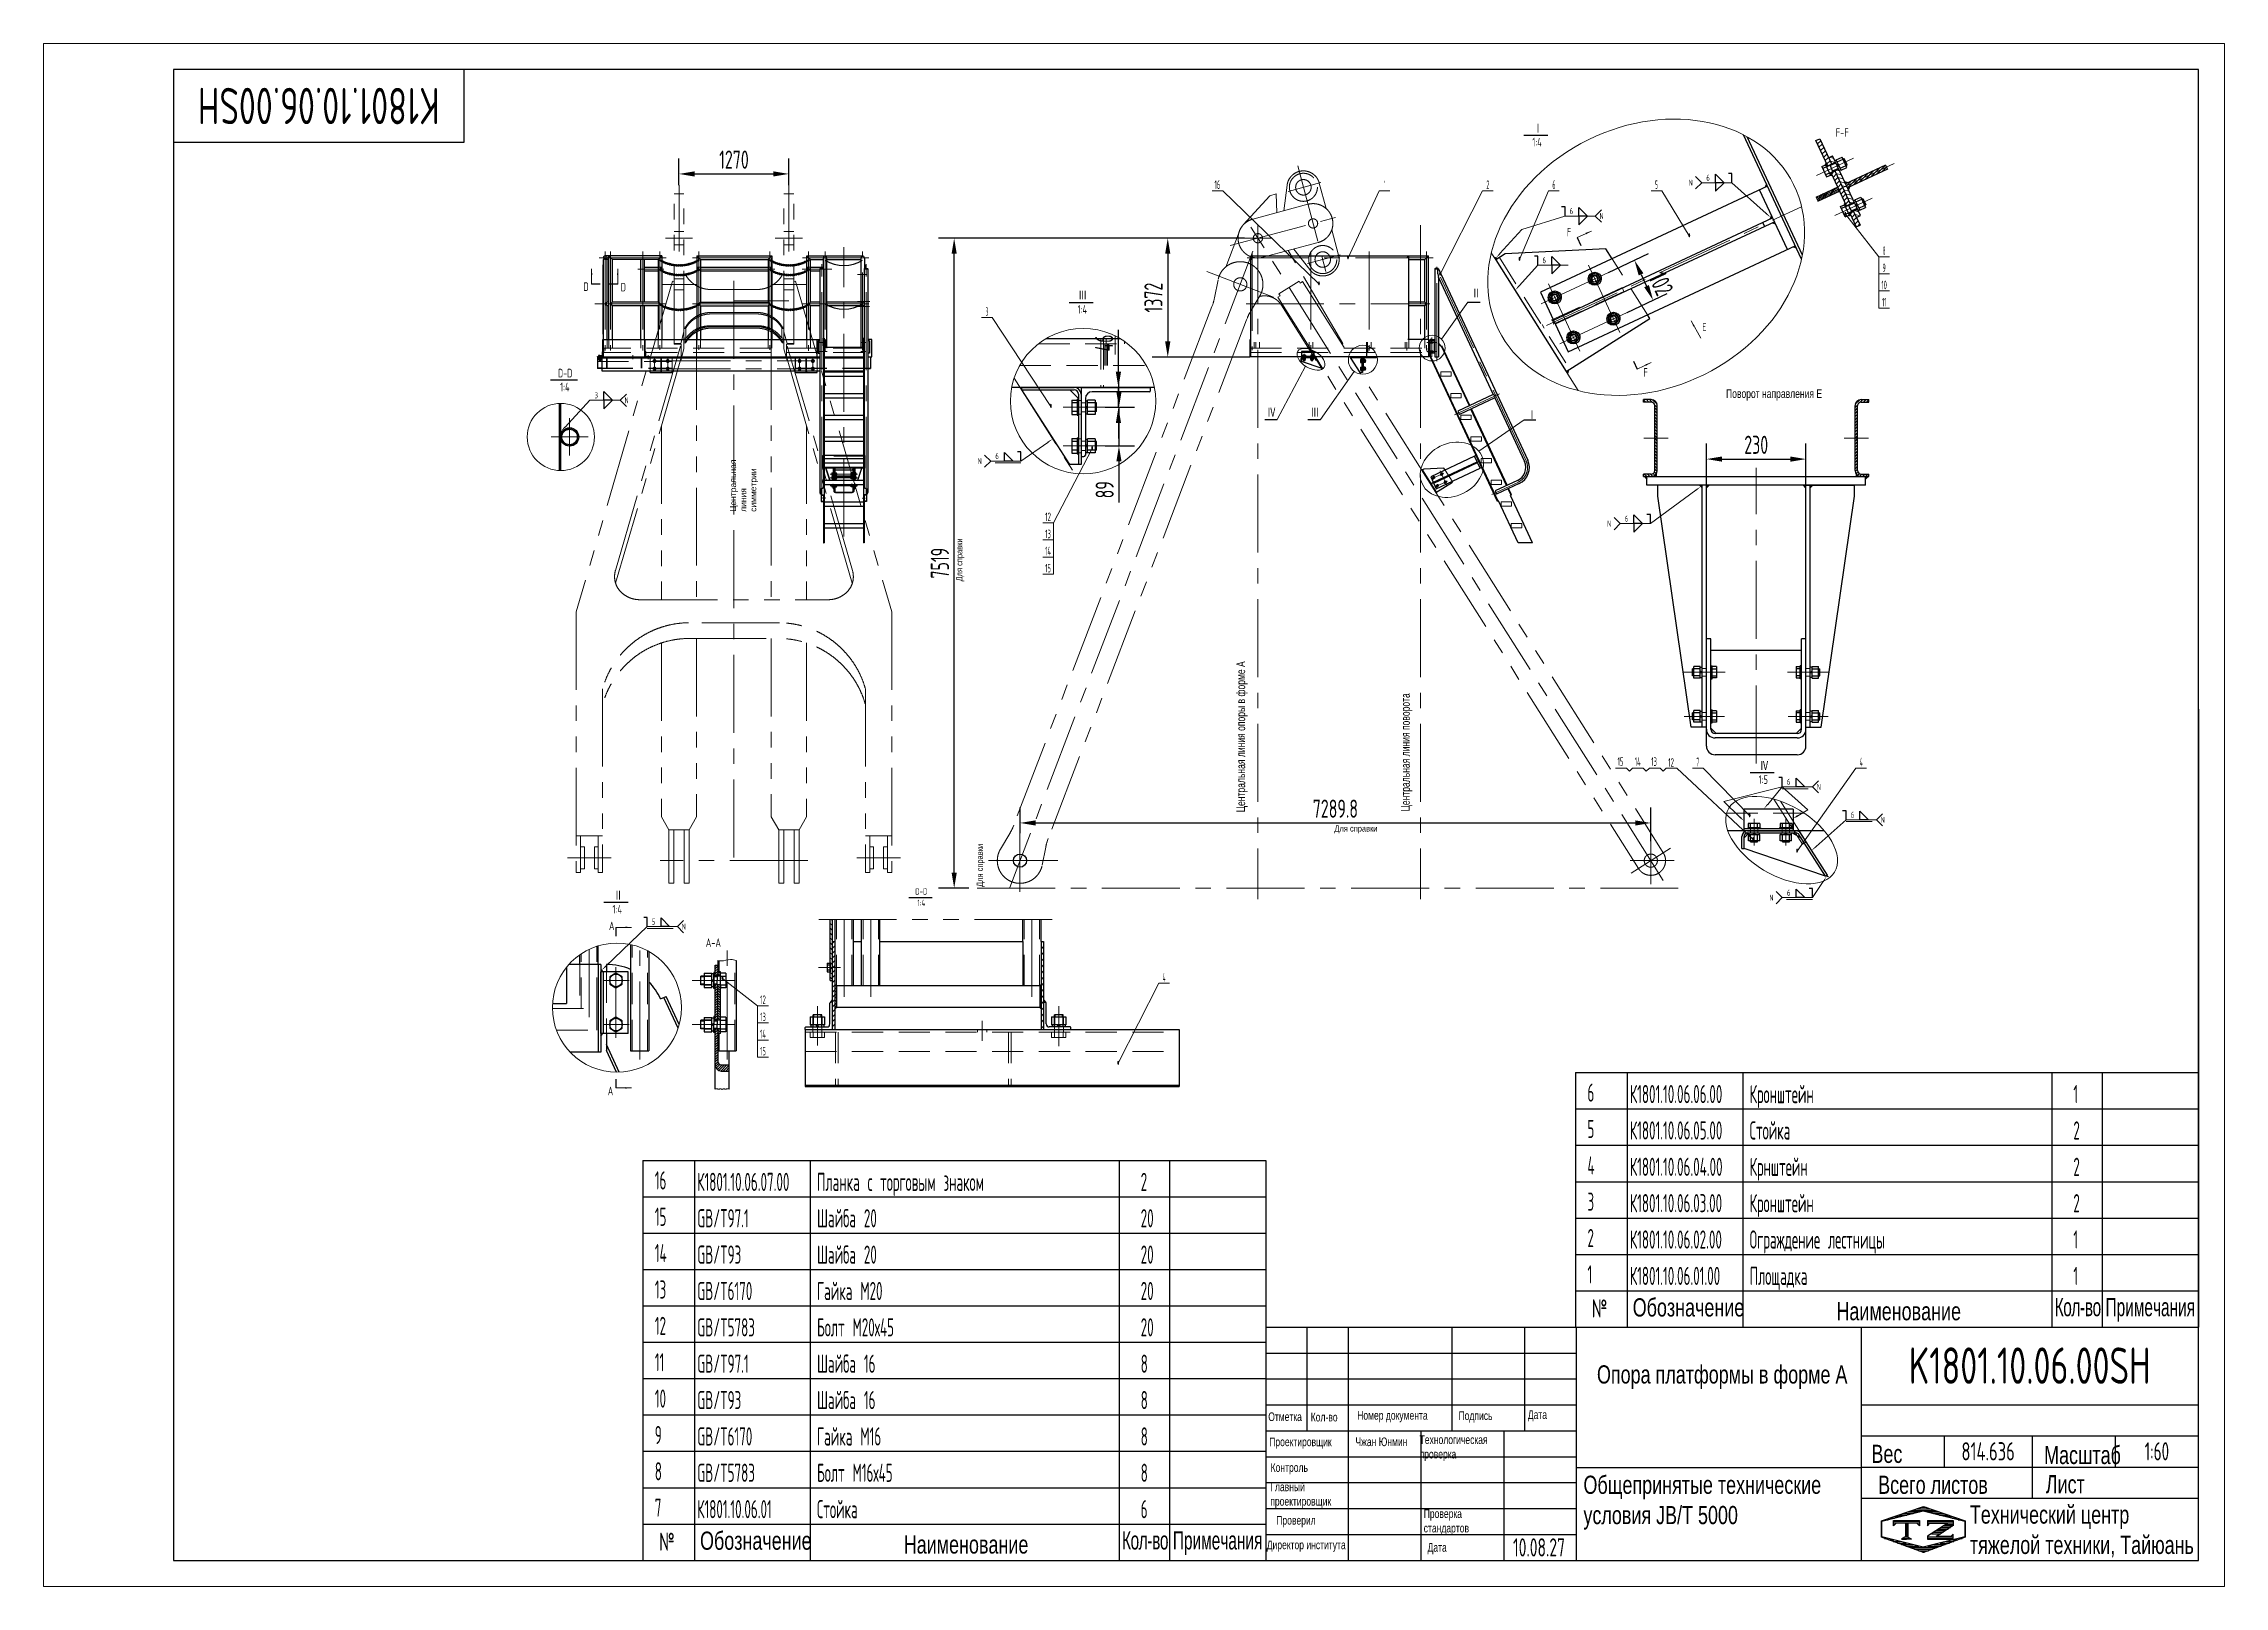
# Model space of a CAD drawing. Header units: millimetres. Extents: x 0 to 25200, y 0 to 17820.
import ezdxf
from ezdxf.enums import TextEntityAlignment as Align

# ---------------------------------------------------------------- set-up
doc = ezdxf.new("R2010")
doc.units = ezdxf.units.MM
doc.header["$LTSCALE"] = 600
for name, pattern in [('F', [0.75, 0.5, -0.25]), ('G', [2, 1.25, -0.25, 0.25, -0.25]), ('K', [2.5, 1.25, -0.25, 0.25, -0.25, 0.25, -0.25])]:
    doc.linetypes.add(name, pattern=pattern)
doc.layers.get('0').update_dxf_attribs({"lineweight": 30})
doc.layers.get('DEFPOINTS').update_dxf_attribs({"lineweight": 30})
for name, color, linetype, lineweight in [('01', 7, 'Continuous', 30), ('02', 1, 'Continuous', 13), ('02C', 3, 'Continuous', 13), ('04', 2, 'F', 13), ('05', 4, 'G', 13), ('07', 6, 'K', 13), ('08', 1, 'Continuous', 13), ('10', 1, 'Continuous', 13), ('11', 3, 'Continuous', 13), ('13', 3, 'Continuous', 13), ('THICK', 7, 'Continuous', 30)]:
    doc.layers.add(name, color=color, linetype=linetype, lineweight=lineweight)
doc.styles.add('HZLIB', font='TXT.shx', dxfattribs={"width": 0.5, "height": 210})
doc.styles.get("Standard").update_dxf_attribs({"font": 'isocp', "width": 0.707, "bigfont": 'intecad.shx'})
doc.dimstyles.new('INTE', dxfattribs={"dimscale": 60, "dimtxt": 3.5, "dimasz": 3, "dimexe": 3, "dimexo": 0, "dimgap": 1, "dimtad": 1, "dimdec": 1, "dimdsep": 46, "dimtxsty": 'Standard', "dimcen": 0, "dimclrd": 1, "dimclre": 1, "dimclrt": 3, "dimadec": 0, "dimazin": 0, "dimtfac": 1, "dimtdec": 1, "dimtmove": 0, "dimatfit": 0, "dimfxl": 0, "dimarcsym": 0})
pattern_1 = [(45, (4975.064, 5381.355), (-28.28427, 28.28427), [])]
pattern_2 = [(135, (18615.011, -39855.262), (-17.67767, -17.67767), [])]
pattern_3 = [(60, (4975.064, 5381.355), (-6.9282032, 4), [])]

msp = doc.modelspace()

# ---------------------------------------------------------------- texts
at = {"style": 'HZLIB', "width": 0.5}
for s, p in [('6', (17840, 5598.38)), ('К1801.10.06.06.00', (18330.31, 5581.27)), ('Кронштейн', (19714.64, 5581.27)), ('1', (23455.09, 5581.27)), ('5', (17840, 5178.38)), ('К1801.10.06.05.00', (18330.31, 5161.27)), ('Стойка', (19714.64, 5161.27)), ('2', (23455.09, 5161.27)), ('16', (7062.46, 4584)), ('4', (17840, 4758.38)), ('К1801.10.06.04.00', (18330.31, 4741.27)), ('Крнштейн', (19714.64, 4741.27)), ('2', (23455.09, 4741.27)), ('К1801.10.06.07.00', (7552.77, 4566.89)), ('Планка с торговым знаком', (8937.1, 4566.89)), ('2', (12677.55, 4566.89)), ('3', (17840, 4338.38)), ('15', (7062.46, 4164)), ('GB/T97.1', (7552.77, 4146.89)), ('Шайба 20', (8937.1, 4146.89)), ('20', (12677.55, 4146.89)), ('К1801.10.06.03.00', (18330.31, 4321.27)), ('Кронштейн', (19714.64, 4321.27)), ('2', (23455.09, 4321.27)), ('2', (17840, 3918.38)), ('К1801.10.06.02.00', (18330.31, 3901.27)), ('Ограждение лестницы', (19714.64, 3901.27)), ('1', (23455.09, 3901.27)), ('14', (7062.46, 3744)), ('GB/T93', (7552.77, 3726.89)), ('Шайба 20', (8937.1, 3726.89)), ('20', (12677.55, 3726.89)), ('13', (7062.46, 3324)), ('1', (17840, 3498.38)), ('К1801.10.06.01.00', (18330.31, 3481.27)), ('Площадка', (19714.64, 3481.27)), ('1', (23455.09, 3481.27)), ('GB/T6170', (7552.77, 3306.89)), ('Гайка М20', (8937.1, 3306.89)), ('20', (12677.55, 3306.89)), ('12', (7062.46, 2904)), ('GB/T5783', (7552.77, 2886.89)), ('Болт М20х45', (8937.1, 2886.89)), ('20', (12677.55, 2886.89)), ('11', (7062.46, 2484)), ('GB/T97.1', (7552.77, 2466.89)), ('Шайба 16', (8937.1, 2466.89)), ('8', (12677.55, 2466.89)), ('10', (7062.46, 2064)), ('GB/T93', (7552.77, 2046.89)), ('Шайба 16', (8937.1, 2046.89)), ('8', (12677.55, 2046.89)), ('9', (7062.46, 1644)), ('GB/T6170', (7552.77, 1626.89)), ('Гайка М16', (8937.1, 1626.89)), ('8', (12677.55, 1626.89)), ('8', (7062.46, 1224)), ('GB/T5783', (7552.77, 1206.89)), ('Болт М16х45', (8937.1, 1206.89)), ('8', (12677.55, 1206.89)), ('7', (7062.46, 804)), ('К1801.10.06.01', (7552.77, 786.89)), ('Стойка', (8937.1, 786.89)), ('6', (12677.55, 786.89))]:
    msp.add_text(s, height=210, dxfattribs=at).set_placement(p)
at = {"attachment_point": 1}
for s, insert, char_height in [('{\\fArial|b0|i0|c204|p34;\\C3;Поворот направления Е}', (19441.23, 13827.43), 100), ('{\\fArial|b0|i0|c204|p34;\\C3;Для справки}', (14916.12, 8788.99), 70), ('{\\fArial|b0|i0|c204|p34;Обозначение}', (18362.78, 3327.42), 210), ('{\\fArial|b0|i0|c204|p34;Наименование}', (20717, 3283.52), 210), ('{\\fArial|b0|i0|c204|p34;\\W0.607;\\T0.95;Кол-во}', (23239.66, 3330.59), 210), ('{\\fArial|b0|i0|c204|p34;\\W0.607;Примечания}', (23826.85, 3330.47), 210), ('{\\fArial|b0|i0|c204|p34;\\C3;Опора платформы в форме А}', (17949.8, 2553.24), 210), ('{\\fArial|b0|i0|c204|p34;Номер документа}', (15179, 2025.33), 100), ('{\\fArial|b0|i0|c204|p34;Подпись}', (16349.81, 2021.27), 100), ('{\\fArial|b0|i0|c204|p34;Дата}', (17150.69, 2033.46), 100), ('{\\fArial|b0|i0|c204|p34;Отметка}', (14151.29, 2009.58), 100), ('{\\fArial|b0|i0|c204|p34;Кол-во}', (14642.37, 2005.02), 100), ('{\\fArial|b0|i0|c204|p34;Проектировщик}', (14162.69, 1719.31), 100), ('{\\fArial|b0|i0|c204|p34;\\C3;Чжан Юнмин}', (15158.8, 1719.82), 100), ('{\\fArial|b0|i0|c204|p34;Масштаб}', (23116.87, 1622.79), 210), ('{\\fArial|b0|i0|c204|p34;Контроль}', (14178.95, 1422.8), 100), ('{\\fArial|b0|i0|c204|p34;Общепринятые технические\\Pусловия \\fArial|b0|i0|c0|p34;JB/T 5000}', (17793.7, 1278.61), 210), ('{\\fArial|b0|i0|c204|p34;Всего листов}', (21199.49, 1278.61), 210), ('{\\fArial|b0|i0|c204|p34;Лист}', (23136.37, 1285.1), 210), ('{\\fArial|b0|i0|c204|p34;Главный\\Pпроектировщик}', (14174.89, 1199.4), 100), ('{\\fArial|b0|i0|c204|p34;Проверил}', (14244, 813.52), 100), ('{\\fArial|b0|i0|c204|p34;Проверка\\Pстандартов}', (15947.69, 889.98), 100), ('{\\fArial|b0|i0|c204|p34;Технический центр\\Pтяжелой техники, Тайюань}', (22258.93, 934.43), 210), ('{\\fArial|b0|i0|c204|p34;Обозначение}', (7585.24, 633.04), 210), ('{\\fArial|b0|i0|c204|p34;Наименование}', (9939.47, 589.14), 210), ('{\\fArial|b0|i0|c204|p34;\\W0.607;\\T0.95;Кол-во}', (12462.12, 636.2), 210), ('{\\fArial|b0|i0|c204|p34;\\W0.607;Примечания}', (13049.31, 636.08), 210), ('{\\fArial|b0|i0|c204|p34;Директор института}', (14134.23, 529.19), 100), ('{\\fArial|b0|i0|c204|p34;Дата}', (15992.41, 500.04), 100)]:
    msp.add_mtext(s, dxfattribs=dict(at, insert=insert, char_height=char_height))
at = {"insert": (7932.22, 12411.96), "char_height": 70, "width": 2.4307, "attachment_point": 1, "rotation": 90}
msp.add_mtext('{\\fArial|b0|i0|c204|p34;\\W1;\\C3;Центральная линия симметрии}', dxfattribs=at)
at = {"attachment_point": 1, "rotation": 90}
for s, insert, char_height in [('{\\fArial|b0|i0|c204|p34;\\C3;Для справки}', (10547.24, 11607.97), 70), ('{\\fArial|b0|i0|c204|p34;\\C3;Центральная линия опоры в форме А}', (13784.34, 8941.15), 100), ('{\\fArial|b0|i0|c204|p34;\\C3;Центральная линия поворота}', (15686.74, 8950.6), 100), ('{\\fArial|b0|i0|c204|p34;\\C3;Для справки}', (10783.56, 8079.08), 70)]:
    msp.add_mtext(s, dxfattribs=dict(at, insert=insert, char_height=char_height))
at = {"attachment_point": 1}
for s, insert, char_height, width in [('{\\Fisocp,intecad|c204;№}', (17890.15, 3314.59), 210, 11.7865), ('{\\fArial|b0|i0|c204|p34;Технологическая\\Pпроверка}', (15900, 1744.19), 100, 39.3448), ('{\\fArial|b0|i0|c204|p34;Вес}', (21121.49, 1635.78), 210, 6.4996), ('{\\Fisocp,intecad|c204;№}', (7112.62, 620.21), 210, 11.7865)]:
    msp.add_mtext(s, dxfattribs=dict(at, insert=insert, char_height=char_height, width=width))
at = {"layer": '02', "ltscale": 1.2, "width": 0.605172}
for height, p, p2 in [(40, (19004.59, 15580.67), (19028.59, 15580.67)), (40, (20807.92, 15828.65), (20831.92, 15828.65)), (40, (15061.02, 15327.66), (15085.02, 15327.66)), (40, (16124.26, 15136.98), (16148.26, 15136.98)), (40, (17042.78, 15308.08), (17066.78, 15308.08)), (40, (14725.24, 15025.78), (14749.24, 15025.78)), (20, (7322.84, 14727.61), (7334.84, 14727.61)), (40, (11627.74, 13610.03), (11651.74, 13610.03)), (40, (12104.93, 13122.48), (12128.93, 13122.48)), (40, (19702.58, 8880.56), (19726.58, 8880.56)), (40, (19742.05, 8605.33), (19766.05, 8605.33)), (40, (20250.36, 8473.51), (20274.36, 8473.51)), (40, (7831.56, 7002.64), (7855.56, 7002.64)), (40, (12405.47, 6023.24), (12429.47, 6023.24))]:
    msp.add_text('\\M+5A1F1', height=height, dxfattribs=at).set_placement(p, p2, align=Align.FIT)
at = {"layer": '11', "width": 0.695901}
msp.add_text('K1801.10.06.00SH', height=420, rotation=180, dxfattribs=at).set_placement((4576.36, 17310), (1783.64, 17310), align=Align.FIT)
at = {"layer": '11', "ltscale": 1.2, "width": 0.707}
for s, height, p in [('F-F', 98, (20708.92, 16715.73)), ('F', 98, (17601.99, 15563.8)), ('D', 98, (6238.09, 14934.5)), ('D', 98, (6668.03, 14928.78)), ('E', 84, (19166.27, 14479.1)), ('F', 98, (18485.45, 13943.88)), ('D-D', 73.5, (10072.72, 7968.63)), ('1:4', 73.5, (10096.57, 7837.07)), ('A', 98, (6533.05, 7550.45)), ('A-A', 98, (7651.73, 7357.11)), ('A', 98, (6518.83, 5644.23))]:
    msp.add_text(s, height=height, dxfattribs=at).set_placement(p, align=Align.BOTTOM_LEFT)
at = {"layer": '11', "ltscale": 1.2}
for s, height, width, p, p2 in [('16', 98.995, 0.610556, (13530.21, 16141.29), (13596.67, 16141.29)), ('1', 98.99, 0.404, (15487.88, 16141.29), (15501.88, 16141.29)), ('2', 98.99, 0.562593, (16672, 16141.29), (16705.97, 16141.29)), ('6', 98.99, 0.600695, (17434.68, 16141.29), (17470.34, 16141.29)), ('5', 98.99, 0.527686, (18622.11, 16141.29), (18653, 16141.29)), ('8', 98.99, 0.514182, (21254.46, 15378.97), (21282.46, 15378.97)), ('9', 98.99, 0.579528, (21250.63, 15180.98), (21286.29, 15180.98)), ('10', 98.995, 0.606076, (21236.94, 14982.99), (21299.98, 14982.99)), ('11', 98.995, 0.582235, (21243.97, 14785), (21292.96, 14785)), ('3', 98.99, 0.527686, (10885.13, 14675.88), (10916.02, 14675.88)), ('12', 98.995, 0.611465, (11573.08, 12305.12), (11640.27, 12305.12)), ('13', 98.995, 0.609833, (11573.73, 12107.13), (11639.62, 12107.13)), ('14', 98.995, 0.614783, (11571.68, 11909.14), (11641.67, 11909.14)), ('15', 98.995, 0.609833, (11573.73, 11711.15), (11639.62, 11711.15)), ('15', 98.995, 0.609833, (18188.49, 9478.78), (18254.38, 9478.78)), ('13', 98.995, 0.609833, (18576.77, 9477.08), (18642.66, 9477.08)), ('14', 98.995, 0.614783, (18385.31, 9475.76), (18455.3, 9475.76)), ('12', 98.995, 0.611465, (18772.36, 9466.68), (18839.55, 9466.68)), ('7', 98.99, 0.514182, (19100.81, 9472.73), (19128.8, 9472.73)), ('4', 98.99, 0.543846, (20986.87, 9472.73), (21021.86, 9472.73)), ('4', 98.99, 0.480131, (12932.94, 6985.66), (12963.84, 6985.66)), ('12', 98.995, 0.611465, (8278.96, 6726.34), (8346.15, 6726.34)), ('13', 98.995, 0.609833, (8279.61, 6528.35), (8345.5, 6528.35)), ('14', 98.995, 0.614783, (8277.56, 6330.36), (8347.55, 6330.36)), ('15', 98.995, 0.609833, (8279.61, 6132.37), (8345.5, 6132.37))]:
    msp.add_text(s, height=height, dxfattribs=dict(at, width=width)).set_placement(p, p2, align=Align.FIT)
at = {"layer": '11'}
for s, height, width, p, p2 in [('K1801.10.06.00SH', 420, 0.695901, (21553.64, 2340), (24346.36, 2340)), ('814.636', 210, 0.682335, (22161.95, 1455), (22778.05, 1455)), ('1:60', 210, 0.655288, (24278.9, 1455), (24561.1, 1455)), ('10.08.27', 210, 0.642055, (16980, 345), (17580, 345))]:
    msp.add_text(s, height=height, dxfattribs=dict(at, width=width)).set_placement(p, p2, align=Align.FIT)
at = {"layer": '11', "ltscale": 1.2, "char_height": 100, "attachment_point": 7}
for s, insert in [('1:4', (17203.14, 16632.12)), ('Ⅰ', (17218.49, 16783.14)), ('Ⅲ', (11956.83, 14855.15)), ('Ⅱ', (16503.89, 14878.78)), ('1:4', (11948.59, 14700.72)), ('D-D', (5943.64, 13963.79)), ('1:4', (5968.93, 13803.91)), ('Ⅳ', (14139.88, 13503.16)), ('Ⅲ', (14639.64, 13503.16)), ('Ⅰ', (17149.97, 13472.91)), ('1:5', (19818.28, 9268.76)), ('Ⅳ', (19833.62, 9419.77)), ('1:4', (6574.62, 7771.6)), ('Ⅱ', (6589.96, 7922.62))]:
    msp.add_mtext(s, dxfattribs=dict(at, insert=insert))

# ---------------------------------------------------------------- blocks, each defined once
blk = doc.blocks.new('*D5')
at = {"layer": '08', "color": 1, "lineweight": -2, "ltscale": 1.2}
for p, q in [((11283, 8701), (11283, 8998)), ((18572, 8609), (18572, 8998)), ((11463, 8818), (18392, 8818))]:
    blk.add_line(p, q, dxfattribs=at)
at = {"layer": '08', "color": 1, "ltscale": 1.2}
for points in [[(11463, 8848), (11463, 8788), (11283, 8818)], [(18392, 8848), (18392, 8788), (18572, 8818)]]:
    blk.add_solid(points, dxfattribs=at)
at = {"layer": 'DEFPOINTS', "color": 0, "ltscale": 1.2}
for p in [(11283, 8701), (18572, 8818), (18572, 8609)]:
    blk.add_point(p, dxfattribs=at)
at = {"layer": '08', "color": 3, "ltscale": 1.2, "insert": (14927, 8983), "char_height": 210, "attachment_point": 5}
blk.add_mtext('7289.8', dxfattribs=at)
blk = doc.blocks.new('*D6')
at = {"layer": '08', "color": 1, "lineweight": -2, "ltscale": 1.2}
for p, q in [((13878, 15572), (10342, 15572)), ((10522, 8245), (10522, 15392)), ((10691, 8065), (10342, 8065))]:
    blk.add_line(p, q, dxfattribs=at)
at = {"layer": '08', "color": 1, "ltscale": 1.2}
for points in [[(10492, 15392), (10552, 15392), (10522, 15572)], [(10492, 8245), (10552, 8245), (10522, 8065)]]:
    blk.add_solid(points, dxfattribs=at)
at = {"layer": 'DEFPOINTS', "color": 0, "ltscale": 1.2}
for p in [(10522, 15572), (13878, 15572), (10691, 8065)]:
    blk.add_point(p, dxfattribs=at)
at = {"layer": '08', "color": 3, "ltscale": 1.2, "insert": (10357, 11819), "char_height": 210, "attachment_point": 5, "rotation": 90}
blk.add_mtext('7519', dxfattribs=at)
blk = doc.blocks.new('*D7')
at = {"layer": '08', "color": 1, "lineweight": -2, "ltscale": 1.2}
for p, q in [((13878, 15572), (12810, 15572)), ((12990, 15392), (12990, 14380)), ((13939, 14200), (12810, 14200))]:
    blk.add_line(p, q, dxfattribs=at)
at = {"layer": '08', "color": 1, "ltscale": 1.2}
for points in [[(12960, 15392), (13020, 15392), (12990, 15572)], [(12960, 14380), (13020, 14380), (12990, 14200)]]:
    blk.add_solid(points, dxfattribs=at)
at = {"layer": 'DEFPOINTS', "color": 0, "ltscale": 1.2}
for p in [(13878, 15572), (12990, 14200), (13939, 14200)]:
    blk.add_point(p, dxfattribs=at)
at = {"layer": '08', "color": 3, "ltscale": 1.2, "insert": (12825, 14886), "char_height": 210, "attachment_point": 5, "rotation": 90}
blk.add_mtext('1372', dxfattribs=at)
blk = doc.blocks.new('*U8', base_point=(2363, 8773))
at = {"layer": '01'}
blk.add_circle((2363, 8773), 8, dxfattribs=at)
at = {"layer": '02'}
blk.add_arc((2363, 8773), 10, 260, 170, dxfattribs=at)
blk = doc.blocks.new('*U3')
at = {"layer": '01'}
for p, q in [((-18, 0), (-18, 16)), ((-18, 16), (0, 16)), ((-18, 10), (0, 10)), ((0, 16), (0, 0)), ((0, -16), (0, 0)), ((-18, 0), (-18, -16)), ((-18, -10), (0, -10)), ((-18, -16), (0, -16))]:
    blk.add_line(p, q, dxfattribs=at)
at = {"layer": '05'}
blk.add_line((-19, 0), (1, 0), dxfattribs=at)
blk = doc.blocks.new('*U1')
at = {"layer": '01'}
for p, q in [((-13, 0), (-13, 17)), ((-13, 17), (0, 17)), ((0, 10), (-13, 10)), ((-13, 0), (-13, -17)), ((0, 17), (0, 0)), ((0, 10), (45, 10)), ((0, -17), (0, 0)), ((8, 10), (8, 0)), ((8, -10), (8, 0)), ((45, 10), (45, 0)), ((45, -10), (45, 0)), ((0, -10), (-13, -10)), ((-13, -17), (0, -17)), ((0, -10), (45, -10))]:
    blk.add_line(p, q, dxfattribs=at)
at = {"layer": '02'}
for p, q in [((45, 8), (8, 8)), ((45, -8), (8, -8))]:
    blk.add_line(p, q, dxfattribs=at)
at = {"layer": '05'}
blk.add_line((-16, 0), (49, 0), dxfattribs=at)
blk = doc.blocks.new('*U2')
at = {"layer": '01'}
for p, q in [((-15, 5), (-15, 0)), ((0, 5), (-15, 5)), ((-15, 0), (0, 0)), ((0, 0), (-3, 5)), ((0, 5), (3, 0)), ((0, 5), (15, 5)), ((15, 0), (0, 0)), ((15, 5), (15, 0))]:
    blk.add_line(p, q, dxfattribs=at)
at = {"layer": '05'}
blk.add_line((0, 7), (0, -2), dxfattribs=at)
blk = doc.blocks.new('*U9', base_point=(12532, 10639))
at = {"layer": '01'}
blk.add_lwpolyline([(13219, 11244), (13319, 11144), (13219, 11144)], close=True, dxfattribs=at)
at = {"layer": '02'}
for points in [[(12582, 10687), (13059, 11144), (13409, 11144)], [(13480, 11214), (13409, 11144), (13480, 11073)]]:
    blk.add_lwpolyline(points, dxfattribs=at)
blk.add_lwpolyline([(12532, 10639, 0, 16, 0), (12582, 10687, 16, 16, 0)], format="xyseb", dxfattribs=at)
at = {"layer": '04'}
blk.add_line((13059, 11123), (13409, 11123), dxfattribs=at)
at = {"layer": '13', "width": 0.707}
blk.add_text('5', height=70, dxfattribs=at).set_placement((13113, 11167))
at = {"layer": '13', "width": 1.010989}
blk.add_text('N', height=70, dxfattribs=at).set_placement((13459, 11109), (13505, 11109), align=Align.FIT)
blk = doc.blocks.new('*U10', base_point=(11818, 10005))
at = {"layer": '01'}
for points in [[(12775, 10589), (12875, 10489), (12775, 10489)], [(12775, 10389), (12875, 10489), (12775, 10489)]]:
    blk.add_lwpolyline(points, close=True, dxfattribs=at)
at = {"layer": '02'}
for points in [[(11864, 10056), (12117, 10336), (12615, 10489), (12965, 10489)], [(13036, 10560), (12965, 10489), (13036, 10419)]]:
    blk.add_lwpolyline(points, dxfattribs=at)
blk.add_lwpolyline([(11818, 10005, 0, 16, 0), (11864, 10056, 16, 16, 0)], format="xyseb", dxfattribs=at)
at = {"layer": '13', "width": 0.707}
blk.add_text('6', height=70, dxfattribs=at).set_placement((12669, 10512))
at = {"layer": '13', "width": 1.010989}
blk.add_text('N', height=70, dxfattribs=at).set_placement((13015, 10454), (13061, 10454), align=Align.FIT)
blk = doc.blocks.new('*U11', base_point=(11935, 9529))
at = {"layer": '01'}
for points in [[(12359, 9920), (12459, 9820), (12359, 9820)], [(12359, 9720), (12459, 9820), (12359, 9820)]]:
    blk.add_lwpolyline(points, close=True, dxfattribs=at)
at = {"layer": '02'}
blk.add_lwpolyline([(11935, 9529, 0, 16, 0), (11982, 9581, 16, 16, 0)], format="xyseb", dxfattribs=at)
blk.add_lwpolyline([(11982, 9581), (12199, 9820), (12549, 9820)], dxfattribs=at)
at = {"layer": '13', "width": 0.707}
blk.add_text('6', height=70, dxfattribs=at).set_placement((12253, 9843))
blk = doc.blocks.new('*U12', base_point=(14113, 7105))
at = {"layer": '01'}
for points in [[(13341, 6777), (13441, 6677), (13341, 6677)], [(13341, 6577), (13441, 6677), (13341, 6677)]]:
    blk.add_lwpolyline(points, close=True, dxfattribs=at)
at = {"layer": '02'}
for points in [[(14056, 7064), (13531, 6677), (13181, 6677)], [(13110, 6748), (13181, 6677), (13110, 6606)]]:
    blk.add_lwpolyline(points, dxfattribs=at)
blk.add_lwpolyline([(14113, 7105, 0, 16, 0), (14056, 7064, 16, 16, 0)], format="xyseb", dxfattribs=at)
at = {"layer": '13', "width": 1.010989}
blk.add_text('N', height=70, dxfattribs=at).set_placement((13031, 6642), (13077, 6642), align=Align.FIT)
at = {"layer": '13', "width": 0.707}
blk.add_text('6', height=70, dxfattribs=at).set_placement((13235, 6700))
blk = doc.blocks.new('*D13')
at = {"layer": '08', "color": 1, "lineweight": -2, "ltscale": 1.2}
for p, q in [((19215, 12718), (19215, 13201)), ((20365, 12718), (20365, 13201)), ((19395, 13021), (20185, 13021))]:
    blk.add_line(p, q, dxfattribs=at)
at = {"layer": '08', "color": 1, "ltscale": 1.2}
for points in [[(19395, 13051), (19395, 12991), (19215, 13021)], [(20185, 13051), (20185, 12991), (20365, 13021)]]:
    blk.add_solid(points, dxfattribs=at)
at = {"layer": 'DEFPOINTS', "color": 0, "ltscale": 1.2}
for p in [(20365, 13021), (19215, 12718), (20365, 12718)]:
    blk.add_point(p, dxfattribs=at)
at = {"layer": '08', "color": 3, "ltscale": 1.2, "insert": (19790, 13186), "char_height": 210, "attachment_point": 5}
blk.add_mtext('230', dxfattribs=at)
blk = doc.blocks.new('*U14', base_point=(15360, 3225))
at = {"layer": '01'}
blk.add_lwpolyline([(15733, 3581), (15833, 3481), (15733, 3481)], close=True, dxfattribs=at)
at = {"layer": '02'}
for points in [[(15994, 3552), (15923, 3481), (15994, 3411)], [(15405, 3279), (15573, 3481), (15923, 3481)]]:
    blk.add_lwpolyline(points, dxfattribs=at)
blk.add_lwpolyline([(15360, 3225, 0, 16, 0), (15405, 3279, 16, 16, 0)], format="xyseb", dxfattribs=at)
at = {"layer": '04'}
blk.add_line((15573, 3460), (15923, 3460), dxfattribs=at)
at = {"layer": '13', "width": 0.707}
blk.add_text('6', height=70, dxfattribs=at).set_placement((15627, 3504))
at = {"layer": '13', "width": 1.010989}
blk.add_text('N', height=70, dxfattribs=at).set_placement((15973, 3446), (16019, 3446), align=Align.FIT)
blk = doc.blocks.new('*U15', base_point=(15489, 2704))
at = {"layer": '01'}
blk.add_lwpolyline([(16048, 3158), (16148, 3058), (16048, 3058)], close=True, dxfattribs=at)
at = {"layer": '02'}
for points in [[(15542, 2750), (15888, 3058), (16238, 3058)], [(16309, 3128), (16238, 3058), (16309, 2987)]]:
    blk.add_lwpolyline(points, dxfattribs=at)
blk.add_lwpolyline([(15489, 2704, 0, 16, 0), (15542, 2750, 16, 16, 0)], format="xyseb", dxfattribs=at)
at = {"layer": '04'}
blk.add_line((15888, 3037), (16238, 3037), dxfattribs=at)
at = {"layer": '13', "width": 0.707}
blk.add_text('6', height=70, dxfattribs=at).set_placement((15942, 3081))
at = {"layer": '13', "width": 1.010989}
blk.add_text('N', height=70, dxfattribs=at).set_placement((16288, 3023), (16334, 3023), align=Align.FIT)
blk = doc.blocks.new('*U16', base_point=(15624, 2365))
at = {"layer": '01'}
blk.add_lwpolyline([(15273, 2221), (15373, 2121), (15273, 2121)], close=True, dxfattribs=at)
at = {"layer": '02'}
for points in [[(15586, 2306), (15463, 2121), (15113, 2121)], [(15042, 2192), (15113, 2121), (15042, 2050)]]:
    blk.add_lwpolyline(points, dxfattribs=at)
blk.add_lwpolyline([(15624, 2365, 0, 16, 0), (15586, 2306, 16, 16, 0)], format="xyseb", dxfattribs=at)
at = {"layer": '04'}
blk.add_line((15463, 2100), (15113, 2100), dxfattribs=at)
at = {"layer": '13', "width": 1.010989}
blk.add_text('N', height=70, dxfattribs=at).set_placement((14963, 2086), (15009, 2086), align=Align.FIT)
at = {"layer": '13', "width": 0.707}
blk.add_text('6', height=70, dxfattribs=at).set_placement((15167, 2144))
blk = doc.blocks.new('*U17', base_point=(6305, 7852))
at = {"layer": '01'}
blk.add_lwpolyline([(5749, 7696), (5849, 7596), (5749, 7596)], close=True, dxfattribs=at)
at = {"layer": '02'}
blk.add_lwpolyline([(6305, 7852, 0, 16, 0), (6248, 7812, 16, 16, 0)], format="xyseb", dxfattribs=at)
for points in [[(5518, 7666), (5589, 7596), (5518, 7525)], [(6248, 7812), (5939, 7596), (5589, 7596)]]:
    blk.add_lwpolyline(points, dxfattribs=at)
at = {"layer": '04'}
blk.add_line((5939, 7575), (5589, 7575), dxfattribs=at)
at = {"layer": '13', "width": 1.010989}
blk.add_text('N', height=70, dxfattribs=at).set_placement((5439, 7561), (5485, 7561), align=Align.FIT)
at = {"layer": '13', "width": 0.707}
blk.add_text('6', height=70, dxfattribs=at).set_placement((5643, 7619))
blk = doc.blocks.new('*U18', base_point=(14882, 10452))
at = {"layer": '01'}
for points in [[(14244, 10955), (14344, 10855), (14244, 10855)], [(14244, 10755), (14344, 10855), (14244, 10855)]]:
    blk.add_lwpolyline(points, close=True, dxfattribs=at)
at = {"layer": '02'}
for points in [[(14014, 10926), (14084, 10855), (14014, 10784)], [(14830, 10499), (14434, 10855), (14084, 10855)]]:
    blk.add_lwpolyline(points, dxfattribs=at)
blk.add_lwpolyline([(14882, 10452, 0, 16, 0), (14830, 10499, 16, 16, 0)], format="xyseb", dxfattribs=at)
at = {"layer": '13', "width": 1.010989}
blk.add_text('N', height=70, dxfattribs=at).set_placement((13934, 10820), (13980, 10820), align=Align.FIT)
at = {"layer": '13', "width": 0.707}
blk.add_text('6', height=70, dxfattribs=at).set_placement((14138, 10878))
blk = doc.blocks.new('*D19')
at = {"layer": '08', "color": 1, "lineweight": -2, "ltscale": 1.2}
for p, q in [((7342, 16184), (7342, 16495)), ((8612, 16184), (8612, 16495)), ((7522, 16315), (8432, 16315))]:
    blk.add_line(p, q, dxfattribs=at)
at = {"layer": '08', "color": 1, "ltscale": 1.2}
for points in [[(7522, 16345), (7522, 16285), (7342, 16315)], [(8432, 16345), (8432, 16285), (8612, 16315)]]:
    blk.add_solid(points, dxfattribs=at)
at = {"layer": 'DEFPOINTS', "color": 0, "ltscale": 1.2}
for p in [(7342, 16184), (8612, 16315), (8612, 16184)]:
    blk.add_point(p, dxfattribs=at)
at = {"layer": '08', "color": 3, "ltscale": 1.2, "insert": (7977, 16480), "char_height": 210, "attachment_point": 5}
blk.add_mtext('1270', dxfattribs=at)
blk = doc.blocks.new('*D20')
at = {"layer": '08', "color": 1, "lineweight": -2, "ltscale": 1.2}
for p, q in [((12426, 13799), (12426, 13979)), ((12268, 13619), (12606, 13619)), ((12426, 13619), (12426, 13174)), ((12268, 13174), (12606, 13174)), ((12426, 12994), (12426, 12520))]:
    blk.add_line(p, q, dxfattribs=at)
at = {"layer": '08', "color": 1, "ltscale": 1.2}
for points in [[(12396, 13799), (12456, 13799), (12426, 13619)], [(12396, 12994), (12456, 12994), (12426, 13174)]]:
    blk.add_solid(points, dxfattribs=at)
at = {"layer": 'DEFPOINTS', "color": 0, "ltscale": 1.2}
for p in [(12268, 13619), (12268, 13174), (12426, 13174)]:
    blk.add_point(p, dxfattribs=at)
at = {"layer": '08', "color": 3, "ltscale": 1.2, "insert": (12261, 12667), "char_height": 210, "attachment_point": 5, "rotation": 90}
blk.add_mtext('89', dxfattribs=at)
blk = doc.blocks.new('*D21')
at = {"layer": '08', "color": 1, "lineweight": -2, "ltscale": 1.2}
for p, q in [((12420, 14029), (12420, 14515)), ((12482, 13849), (12240, 13849)), ((12268, 13619), (12600, 13619)), ((12420, 13619), (12420, 13849)), ((12420, 13439), (12420, 13259))]:
    blk.add_line(p, q, dxfattribs=at)
at = {"layer": '08', "color": 1, "ltscale": 1.2}
for points in [[(12390, 14029), (12450, 14029), (12420, 13849)], [(12390, 13439), (12450, 13439), (12420, 13619)]]:
    blk.add_solid(points, dxfattribs=at)
at = {"layer": 'DEFPOINTS', "color": 0, "ltscale": 1.2}
for p in [(12268, 13619), (12420, 13849), (12482, 13849)]:
    blk.add_point(p, dxfattribs=at)
at = {"layer": '08', "color": 3, "ltscale": 1.2, "insert": (12255, 14362), "char_height": 210, "attachment_point": 5, "rotation": 90}
blk.add_mtext('46', dxfattribs=at)
blk = doc.blocks.new('*D22')
at = {"layer": '08', "color": 1, "lineweight": -2, "ltscale": 1.2}
for p, q in [((18083, 15178), (18546, 15394)), ((18459, 15155), (18523, 15019)), ((18299, 14716), (18762, 14932))]:
    blk.add_line(p, q, dxfattribs=at)
at = {"layer": '08', "color": 1, "ltscale": 1.2}
for points in [[(18487, 15167), (18432, 15142), (18383, 15318)], [(18550, 15032), (18496, 15006), (18599, 14856)]]:
    blk.add_solid(points, dxfattribs=at)
at = {"layer": 'DEFPOINTS', "color": 0, "ltscale": 1.2}
for p in [(18083, 15178), (18299, 14716), (18599, 14856)]:
    blk.add_point(p, dxfattribs=at)
at = {"layer": '08', "color": 3, "ltscale": 1.2, "insert": (18692, 15046), "char_height": 210, "attachment_point": 5, "rotation": 295}
blk.add_mtext('102', dxfattribs=at)
blk = doc.blocks.new('*U23', base_point=(1134, 8036))
at = {"layer": '01'}
for points in [[(1629, 8497), (1729, 8397), (1629, 8397)], [(1629, 8297), (1729, 8397), (1629, 8397)]]:
    blk.add_lwpolyline(points, close=True, dxfattribs=at)
at = {"layer": '02'}
for points in [[(1181, 8088), (1469, 8397), (1819, 8397)], [(1890, 8468), (1819, 8397), (1890, 8326)]]:
    blk.add_lwpolyline(points, dxfattribs=at)
blk.add_lwpolyline([(1134, 8036, 0, 16, 0), (1181, 8088, 16, 16, 0)], format="xyseb", dxfattribs=at)
at = {"layer": '13', "width": 0.707}
blk.add_text('3', height=70, dxfattribs=at).set_placement((1523, 8420))
at = {"layer": '13', "width": 1.010989}
blk.add_text('N', height=70, dxfattribs=at).set_placement((1869, 8362), (1915, 8362), align=Align.FIT)
blk = doc.blocks.new('*U58', base_point=(251.96, 168.31))
at = {"layer": '01'}
for p, q in [((251.96, 168.31), (251.96, 182.31)), ((195.96, 168.31), (251.96, 168.31))]:
    blk.add_line(p, q, dxfattribs=at)
blk = doc.blocks.new('*U59')
at = {"layer": '04'}
blk.add_blockref('*U58', (0, 0), dxfattribs=at)
blk = doc.blocks.new('*U60')
at = {"layer": '01'}
for points in [[(415, 292), (25, 292)], [(25, 292), (25, 5)], [(415, 5), (415, 292)], [(25, 5), (415, 5)]]:
    blk.add_lwpolyline(points, dxfattribs=at)
at = {"layer": '02'}
for points in [[(420, 297), (0, 297)], [(0, 297), (0, 0)], [(420, 0), (420, 297)], [(0, 0), (420, 0)]]:
    blk.add_lwpolyline(points, dxfattribs=at)
blk = doc.blocks.new('*X84')
at = {"color": 0}
for p, q in [((127.06, 7.8), (132.06, 7.8)), ((127.06, 7.5), (132.06, 7.5)), ((127.06, 7.2), (127.32, 7.2)), ((127.84, 5.4), (129.64, 5.4)), ((128.3, 5.7), (130.1, 5.7)), ((128.77, 6), (130.57, 6)), ((129.23, 6.3), (131.04, 6.3)), ((129.7, 6.6), (131.51, 6.6)), ((130.16, 6.9), (131.98, 6.9)), ((130.62, 7.2), (132.06, 7.2))]:
    blk.add_line(p, q, dxfattribs=at)
blk = doc.blocks.new('*X85')
at = {"color": 0}
for p, q in [((127.06, 4.8), (132.06, 4.8)), ((127.06, 4.5), (132.06, 4.5)), ((131.84, 5.1), (132.06, 5.1))]:
    blk.add_line(p, q, dxfattribs=at)
blk = doc.blocks.new('*X83')
at = {"color": 0}
for p, q in [((122.34, 4.5), (123.72, 4.5)), ((122.82, 4.8), (123.24, 4.8))]:
    blk.add_line(p, q, dxfattribs=at)
blk = doc.blocks.new('*X82')
at = {"color": 0}
for p, q in [((120.53, 7.8), (125.53, 7.8)), ((120.53, 7.5), (125.53, 7.5)), ((120.53, 7.2), (120.79, 7.2)), ((125.27, 7.2), (125.53, 7.2))]:
    blk.add_line(p, q, dxfattribs=at)
blk = doc.blocks.new('*X81')
at = {"color": 0}
for p, q in [((120.66, 8.7), (121.92, 8.7)), ((121.52, 9), (123.12, 9)), ((122.38, 9.3), (124.32, 9.3)), ((123.24, 9.6), (125.52, 9.6)), ((124.1, 9.9), (128.52, 9.9)), ((124.97, 10.2), (127.67, 10.2)), ((125.83, 10.5), (126.82, 10.5)), ((127.02, 9.6), (129.37, 9.6)), ((128.22, 9.3), (130.22, 9.3)), ((129.42, 9), (131.07, 9)), ((130.62, 8.7), (131.92, 8.7)), ((118.22, 7.8), (118.32, 7.8)), ((118.22, 7.5), (118.27, 7.5)), ((118.22, 7.2), (118.27, 7.2)), ((118.22, 6.9), (118.27, 6.9)), ((118.22, 6.6), (118.27, 6.6)), ((118.22, 6.3), (118.27, 6.3)), ((118.22, 6), (118.27, 6)), ((118.22, 5.7), (118.27, 5.7)), ((118.22, 5.4), (118.27, 5.4)), ((118.22, 5.1), (118.27, 5.1)), ((118.22, 4.8), (118.27, 4.8)), ((118.79, 4.5), (119.42, 4.5)), ((118.94, 8.1), (119.52, 8.1)), ((119.8, 8.4), (120.72, 8.4)), ((131.82, 8.4), (132.77, 8.4)), ((133.02, 8.1), (133.62, 8.1)), ((133.12, 4.5), (133.76, 4.5)), ((134.22, 7.8), (134.32, 7.8)), ((134.27, 7.5), (134.32, 7.5)), ((134.27, 7.2), (134.32, 7.2)), ((134.27, 6.9), (134.32, 6.9)), ((134.27, 6.6), (134.32, 6.6)), ((134.27, 6.3), (134.32, 6.3)), ((134.27, 6), (134.32, 6)), ((134.27, 5.7), (134.32, 5.7)), ((134.27, 5.4), (134.32, 5.4)), ((134.27, 5.1), (134.32, 5.1)), ((134.27, 4.8), (134.32, 4.8)), ((119.61, 4.2), (120.62, 4.2)), ((120.43, 3.9), (121.82, 3.9)), ((121.26, 3.6), (123.02, 3.6)), ((122.08, 3.3), (124.22, 3.3)), ((122.91, 3), (125.42, 3)), ((123.73, 2.7), (128.89, 2.7)), ((124.55, 2.4), (128.07, 2.4)), ((125.38, 2.1), (127.26, 2.1)), ((126.2, 1.8), (126.45, 1.8)), ((127.12, 3), (129.7, 3)), ((128.32, 3.3), (130.51, 3.3)), ((129.52, 3.6), (131.32, 3.6)), ((130.72, 3.9), (132.14, 3.9)), ((131.92, 4.2), (132.95, 4.2))]:
    blk.add_line(p, q, dxfattribs=at)

# ---------------------------------------------------------------- dimensions: what is measured, and where the dimension line sits
at = {"layer": '08', "ltscale": 1.2}
dim = msp.add_linear_dim(base=(8612.35, 16314.57), p1=(7342.35, 16183.82), p2=(8612.35, 16183.82), dimstyle='INTE', dxfattribs=at)
dim.commit()
dim.dimension.update_dxf_attribs({"geometry": '*D19', "text_midpoint": (7977.35, 16479.59)})
for base, p1, p2, angle, text, picture, middle in [((10522.15, 15572.43), (10691.07, 8065.34), (13878.47, 15572.43), 90, '7519', '*D6', (10522.15, 11818.89)), ((18598.85, 14855.72), (18083.17, 15177.98), (18298.71, 14715.76), 295, '102', '*D22', (18542.43, 14976.71))]:
    dim = msp.add_linear_dim(base=base, p1=p1, p2=p2, angle=angle, text=text, dimstyle='INTE', dxfattribs=at)
    dim.commit()
    dim.dimension.update_dxf_attribs({"geometry": picture, "text_midpoint": middle, "dimtype": 160})
dim = msp.add_linear_dim(base=(12990.25, 14200.43), p1=(13878.47, 15572.43), p2=(13939.06, 14200.43), angle=90, dimstyle='INTE', dxfattribs=at)
dim.commit()
dim.dimension.update_dxf_attribs({"geometry": '*D7', "text_midpoint": (12825.23, 14886.43)})
for base, p1, p2, angle, text, picture, middle in [((12419.95, 13849.28), (12267.86, 13619.28), (12481.51, 13849.28), 270, '46', '*D21', (12254.95, 14362.04)), ((12425.57, 13174.28), (12267.86, 13619.28), (12267.86, 13174.28), 90, '89', '*D20', (12260.57, 12667.3)), ((20364.78, 13020.9), (19214.78, 12718.41), (20364.78, 12718.41), 180, '230', '*D13', (19789.78, 13185.92))]:
    dim = msp.add_linear_dim(base=base, p1=p1, p2=p2, angle=angle, text=text, dimstyle='INTE', dxfattribs=at)
    dim.commit()
    dim.dimension.update_dxf_attribs({"geometry": picture, "text_midpoint": middle})
dim = msp.add_linear_dim(base=(18572.3, 8818.36), p1=(11282.5, 8700.79), p2=(18572.3, 8608.84), dimstyle='INTE', dxfattribs=at)
dim.commit()
dim.dimension.update_dxf_attribs({"geometry": '*D5', "text_midpoint": (14927.4, 8818.36), "dimtype": 160})

# ---------------------------------------------------------------- hatches: boundary and pattern name
at = {"ltscale": 1.2}
for points in [[(19907.32, 16199.62), (19892.81, 16159.75), (19920, 16172.43)], [(20849.43, 16214.13), (20822.24, 16201.46), (20809.56, 16228.64)], [(20870.56, 16168.82), (20843.37, 16156.14), (20856.05, 16128.95)], [(19966.72, 15835.62), (19952.21, 15795.75), (19979.39, 15808.43)], [(20013.2, 15735.92), (19973.34, 15750.43), (20000.53, 15763.11)], [(20253.86, 15456.45), (20214, 15470.96), (20241.19, 15483.64)], [(8972.95, 15223.27), (8972.95, 15219.77), (8970.05, 15219.77)], [(9009.45, 15223.27), (9012.35, 15219.77), (9009.45, 15219.77)], [(9485.25, 15223.27), (9482.35, 15219.77), (9485.25, 15219.77)], [(9521.75, 15223.27), (9521.75, 15219.77), (9524.65, 15219.77)], [(16079.83, 15222.77), (16079.83, 15219.77), (16076.93, 15219.77)], [(16116.33, 15222.77), (16116.33, 15219.77), (16119.23, 15219.77)], [(16804.75, 15338.97), (16763.36, 15348.32), (16779.38, 15322.95)], [(16119.23, 15119.68), (16120.49, 15116.96), (16119.23, 15116.68)], [(16008.06, 14391.43), (16008.06, 14386.43), (16013.06, 14386.43)], [(6457.81, 14262.71, -0.22380309), (6459.33, 14263.43), (6463.35, 14263.43), (6463.35, 14269.43)], [(16008.06, 14238.43), (16008.06, 14243.43), (16013.06, 14243.43)], [(17619.06, 14049.58), (17593.69, 14033.56), (17609.71, 14008.2)], [(16480.86, 13639.37), (16483.58, 13640.64), (16479.6, 13642.09)], [(16498.74, 13601.03), (16501.46, 13602.3), (16500.01, 13598.31)], [(15930.71, 12895.17), (15922.43, 12897.04), (15925.63, 12891.97)], [(16551.22, 13067.3), (16548.32, 13059.33), (16553.76, 13061.86)], [(16620.53, 12918.67), (16612.56, 12921.57), (16618, 12924.1)], [(16093.57, 12637.29), (16088.5, 12634.09), (16091.7, 12629.02)], [(16910.24, 12718.56), (16912.96, 12719.83), (16908.98, 12721.28)], [(16928.12, 12680.22), (16930.84, 12681.49), (16929.39, 12677.5)], [(18527.28, 12818.41), (18497.28, 12818.41), (18527.28, 12788.41)], [(18577.28, 12818.41), (18634.72, 12818.41), (18634.72, 12848.41, -0.24539268)], [(19164.78, 12718.41), (19134.78, 12718.41), (19164.78, 12688.41)], [(19214.78, 12718.41), (19244.78, 12718.41), (19214.78, 12688.41)], [(20364.78, 12718.41), (20334.78, 12718.41), (20364.78, 12688.41)], [(20414.78, 12718.41), (20444.78, 12718.41), (20414.78, 12688.41)], [(20944.83, 12848.41, 0.24539268), (21002.28, 12818.41), (20944.83, 12818.41)], [(21052.28, 12818.41), (21082.28, 12818.41), (21052.28, 12788.41)], [(20612.37, 8214.5), (20592.13, 8201.59), (20625.13, 8194.3)], [(6438.64, 7124.2), (6438.64, 7099.2), (6463.64, 7099.2)], [(9145.82, 6951.24), (9145.82, 6936.24), (9160.82, 6936.24)], [(11525.82, 6936.24), (11510.82, 6936.24), (11525.82, 6951.24)], [(9115.82, 6776.99), (9088.08, 6743.39, -0.22380309), (9095.72, 6746.99), (9115.82, 6746.99)], [(9160.82, 6686.24), (9145.82, 6686.24), (9145.82, 6671.24)], [(11525.82, 6686.24), (11510.82, 6686.24), (11525.82, 6671.24)], [(11555.82, 6776.99), (11583.55, 6743.39, 0.22380309), (11575.92, 6746.99), (11555.82, 6746.99)], [(6438.64, 6359.2), (6438.64, 6384.2), (6463.64, 6384.2)]]:
    msp.add_hatch(color=256, dxfattribs=at).paths.add_polyline_path(points)
h = msp.add_hatch(color=256, dxfattribs=at)
h.paths.add_polyline_path([(5986.91, 13330.93), (5971.91, 13345.93), (5971.91, 13276.64, -0.13560446)])
h.paths.add_polyline_path([(5971.91, 13276.64), (5971.91, 13207.35), (5986.91, 13222.35, -0.13560446)])
at = {"layer": '02', "ltscale": 1.2}
h = msp.add_hatch(dxfattribs=at)
h.set_pattern_fill('_USER', color=256, scale=40, angle=45, style=0, pattern_type=0)
h.set_pattern_definition(pattern_1)
h.paths.add_polyline_path([(20787.49, 16157.67), (20742.18, 16136.54), (20831.46, 15945.08), (20876.77, 15966.21)])
h.paths.add_polyline_path([(20913.75, 15886.91), (20868.44, 15865.78), (20944.74, 15702.14), (20990.06, 15723.27)])
h.paths.add_polyline_path([(20698.22, 16349.12), (20652.9, 16327.99), (20742.18, 16136.54), (20787.49, 16157.67)])
h.paths.add_polyline_path([(20524.83, 16720.94), (20479.52, 16699.81), (20615.92, 16407.3), (20661.24, 16428.43)])
h = msp.add_hatch(dxfattribs=at)
h.set_pattern_fill('_USER', color=256, scale=8, angle=60, style=0, pattern_type=0)
h.set_pattern_definition(pattern_3)
h.paths.add_polyline_path([(20602.71, 16435.62), (20589.12, 16429.28), (20602.85, 16399.82), (20616.45, 16406.16)])
h.paths.add_polyline_path([(20652.37, 16329.13), (20638.78, 16322.79), (20652.51, 16293.33), (20666.11, 16299.67)])
h = msp.add_hatch(dxfattribs=at)
h.set_pattern_fill('_USER', color=256, scale=40, angle=165, style=0, pattern_type=0)
h.set_pattern_definition([(165, (4975.064, 5381.355), (-10.35276, -38.63703), [])])
h.paths.add_polyline_path([(20672.21, 16523.19), (20626.9, 16502.06), (20661.24, 16428.43), (20706.55, 16449.56)])
h.paths.add_polyline_path([(20743.53, 16370.25), (20698.22, 16349.12), (20787.49, 16157.67), (20832.81, 16178.8)])
h.paths.add_polyline_path([(20832.81, 16178.8), (20787.49, 16157.67), (20876.77, 15966.21), (20922.09, 15987.34)])
h.paths.add_polyline_path([(20959.07, 15908.04), (20913.75, 15886.91), (20948.09, 15813.27), (20993.4, 15834.4)])
h = msp.add_hatch(dxfattribs=at)
h.set_pattern_fill('_USER', color=256, scale=25, angle=45, style=0, pattern_type=0)
h.set_pattern_definition([(45, (-51839.26, -24850.785), (-17.6776695, 17.6776695), [])])
h.paths.add_polyline_path([(20832.81, 16178.8), (20843.37, 16156.14), (20956.66, 16208.97), (20946.1, 16231.62)])
h.paths.add_polyline_path([(20946.1, 16231.62), (20935.53, 16254.28), (20822.24, 16201.46), (20832.81, 16178.8)])
h.paths.add_polyline_path([(21295.03, 16394.33), (21284.46, 16416.99), (20935.53, 16254.28), (20946.1, 16231.62)])
h.paths.add_polyline_path([(20946.1, 16231.62), (20956.66, 16208.97), (21305.59, 16371.68), (21295.03, 16394.33)])
h = msp.add_hatch(dxfattribs=at)
h.set_pattern_fill('_USER', color=256, scale=15, angle=60, style=0, pattern_type=0)
h.set_pattern_definition([(60, (4975.064, 5381.355), (-12.990381, 7.5), [])])
h.paths.add_polyline_path([(20750.95, 16117.73), (20729.82, 16163.04), (20482.11, 16047.53), (20483.82, 16045.9), (20485, 16044.31), (20485.75, 16042.78), (20486.18, 16041.32), (20486.39, 16039.94), (20486.48, 16038.66), (20486.55, 16037.5), (20486.72, 16036.47), (20487.05, 16035.57), (20487.53, 16034.79), (20488.1, 16034.09), (20488.74, 16033.46), (20489.88, 16032.4), (20490.83, 16031.29), (20491.29, 16029.92), (20491.35, 16028.57), (20491.35, 16027.71), (20491.35, 16026.85), (20491.39, 16026), (20491.51, 16025.2), (20491.77, 16024.45), (20492.17, 16023.78), (20492.71, 16023.17), (20493.33, 16022.6), (20493.99, 16022.05), (20495.1, 16021.12), (20496.11, 16019.97), (20496.57, 16018.62), (20496.67, 16017.23), (20496.72, 16016.35), (20496.8, 16015.45), (20496.96, 16014.56), (20497.25, 16013.7), (20497.72, 16012.87), (20498.41, 16012.08), (20499.25, 16011.27), (20500.17, 16010.38), (20501.09, 16009.34), (20501.94, 16008.07), (20502.63, 16006.51), (20503.09, 16004.58), (20503.24, 16002.22)])
h = msp.add_hatch(dxfattribs=at)
h.set_pattern_fill('_USER', color=256, scale=8, angle=60, style=0, pattern_type=0)
h.set_pattern_definition(pattern_3)
h.paths.add_polyline_path([(20818.25, 15973.4), (20804.65, 15967.06), (20818.39, 15937.61), (20831.98, 15943.95)])
h.paths.add_polyline_path([(20867.91, 15866.91), (20854.31, 15860.57), (20868.05, 15831.11), (20881.64, 15837.45)])
h = msp.add_hatch(dxfattribs=at)
h.set_pattern_fill('_USER', color=256, scale=20, angle=135, style=0, pattern_type=0)
h.set_pattern_definition([(135, (4871.09, 5381.355), (-14.142136, -14.142136), [])])
h.paths.add_polyline_path([(5956.91, 13276.64), (5971.91, 13276.64), (5971.91, 13664.97, 0.00966175), (5956.91, 13664.49)])
h.paths.add_polyline_path([(5956.91, 12888.79, 0.00966175), (5971.91, 12888.31), (5971.91, 13276.64), (5956.91, 13276.64)])
h = msp.add_hatch(dxfattribs=at)
h.set_pattern_fill('_USER', color=256, scale=25, angle=135, style=0, pattern_type=0)
h.set_pattern_definition([(315, (23465.452, 15445.909), (17.67767, 17.67767), [])])
h.paths.add_polyline_path([(18577.28, 12848.41), (18487.28, 12848.41), (18487.28, 12818.41), (18577.28, 12818.41, 0.41421356), (18647.28, 12888.41), (18647.28, 13263.41), (18617.28, 13263.41), (18617.28, 12888.41, -0.41421356)])
h.paths.add_polyline_path([(18647.28, 13638.41, 0.41421356), (18577.28, 13708.41), (18487.28, 13708.41), (18487.28, 13678.41), (18577.28, 13678.41, -0.41421356), (18617.28, 13638.41), (18617.28, 13263.41), (18647.28, 13263.41)])
h = msp.add_hatch(dxfattribs=at)
h.set_pattern_fill('_USER', color=256, scale=25, angle=135, style=0, pattern_type=0)
h.set_pattern_definition([(225, (16114.1, 15445.909), (-17.67767, 17.67767), [])])
h.paths.add_polyline_path([(21002.28, 12848.41), (21092.28, 12848.41), (21092.28, 12818.41), (21002.28, 12818.41, -0.41421356), (20932.28, 12888.41), (20932.28, 13263.41), (20962.28, 13263.41), (20962.28, 12888.41, 0.41421356)])
h.paths.add_polyline_path([(20932.28, 13638.41, -0.41421356), (21002.28, 13708.41), (21092.28, 13708.41), (21092.28, 13678.41), (21002.28, 13678.41, 0.41421356), (20962.28, 13638.41), (20962.28, 13263.41), (20932.28, 13263.41)])
h = msp.add_hatch(dxfattribs=at)
h.set_pattern_fill('_USER', color=256, scale=15, angle=45, style=0, pattern_type=0)
h.set_pattern_definition([(45, (2210.534, 10099.452), (-10.6066, 10.6066), [])])
h.paths.add_polyline_path([(6077.66, 13366.14), (6077.66, 13382.39, 0.41421356), (5971.91, 13276.64), (5988.16, 13276.64, -0.41421356)])
h.paths.add_polyline_path([(6167.16, 13276.64), (6183.41, 13276.64, 0.41421356), (6077.66, 13382.39), (6077.66, 13366.14, -0.41421356)])
h.paths.add_polyline_path([(6077.66, 13187.14), (6077.66, 13170.89, 0.41421356), (6183.41, 13276.64), (6167.16, 13276.64, -0.41421356)])
h.paths.add_polyline_path([(5988.16, 13276.64), (5971.91, 13276.64, 0.41421356), (6077.66, 13170.89), (6077.66, 13187.14, -0.41421356)])
h = msp.add_hatch(dxfattribs=at)
h.set_pattern_fill('_USER', color=256, scale=40, angle=135, style=0, pattern_type=0)
h.set_pattern_definition([(135, (4975.064, 5381.355), (-28.28427, -28.28427), [])])
h.paths.add_polyline_path([(9115.82, 7704.22), (9090.82, 7704.22), (9090.82, 7146.99), (9115.82, 7146.99)])
h.paths.add_polyline_path([(9115.82, 7146.99), (9090.82, 7146.99), (9090.82, 7096.92), (9090.82, 6996.99), (9115.82, 6996.99)])
h = msp.add_hatch(dxfattribs=at)
h.set_pattern_fill('_USER', color=256, scale=40, angle=45, style=0, pattern_type=0)
h.set_pattern_definition(pattern_1)
h.paths.add_polyline_path([(9145.82, 7146.99), (9115.82, 7146.99), (9115.82, 6431.99), (9145.82, 6431.99)])
h.paths.add_polyline_path([(9145.82, 7446.99), (9115.82, 7446.99), (9115.82, 7146.99), (9145.82, 7146.99)])
h = msp.add_hatch(dxfattribs=at)
h.set_pattern_fill('_USER', color=256, scale=50, angle=45, style=0, pattern_type=0)
h.set_pattern_definition([(45, (18615.01, -39855.26), (-35.35534, 35.35534), [])])
h.paths.add_polyline_path([(11525.82, 6431.99), (11555.82, 6431.99), (11555.82, 6746.99), (11555.82, 7446.99), (11525.82, 7446.99)])
h = msp.add_hatch(dxfattribs=at)
h.set_pattern_fill('_USER', color=256, scale=20, angle=45, style=0, pattern_type=0)
h.set_pattern_definition([(45, (4680.414, 5381.355), (-14.14214, 14.14214), [])])
h.paths.add_polyline_path([(7791.16, 7175.49), (7761.16, 7175.49), (7761.16, 7051.7), (7791.16, 7051.7)])
h.paths.add_polyline_path([(7791.16, 6946.7), (7761.16, 6946.7), (7761.16, 6541.7), (7791.16, 6541.7)])
h.paths.add_polyline_path([(7791.16, 6436.7), (7761.16, 6436.7), (7761.16, 6022.28, 0.41421356), (7831.16, 5952.28), (7921.16, 5952.28), (7921.16, 6023.27), (7831.16, 6023.27, -0.41421356), (7791.16, 6063.27)])
h = msp.add_hatch(dxfattribs=at)
h.set_pattern_fill('_USER', color=256, scale=20, angle=135, style=0, pattern_type=0)
h.set_pattern_definition([(135, (4680.414, 5381.355), (-14.14214, -14.14214), [])])
h.paths.add_polyline_path([(7791.16, 7099.2), (7821.16, 7099.2), (7821.16, 7051.7), (7791.16, 7051.7)])
h.paths.add_polyline_path([(7791.16, 6946.7), (7821.16, 6946.7), (7821.16, 6541.7), (7791.16, 6541.7)])
h.paths.add_polyline_path([(7821.16, 6384.2), (7791.16, 6384.2), (7791.16, 6436.7), (7821.16, 6436.7)])
h = msp.add_hatch(dxfattribs=at)
h.set_pattern_fill('_USER', color=256, scale=25, angle=135, style=0, pattern_type=0)
h.set_pattern_definition(pattern_2)
h.paths.add_polyline_path([(9160.82, 6936.24), (9145.82, 6936.24), (9145.82, 6686.24), (9160.82, 6686.24)])
h = msp.add_hatch(dxfattribs=at)
h.set_pattern_fill('_USER', color=256, scale=25, angle=135, style=0, pattern_type=0)
h.set_pattern_definition(pattern_2)
h.paths.add_polyline_path([(11510.82, 6686.24), (11525.82, 6686.24), (11525.82, 6936.24), (11510.82, 6936.24)])
at = {"layer": '10', "ltscale": 1.2}
h = msp.add_hatch(dxfattribs=at)
h.set_pattern_fill('U', color=256, scale=5, angle=-45.000001, style=0, pattern_type=0)
h.set_pattern_definition([(315, (7746.162, 6999.1987), (3.53553, 3.53553), [])])
h.paths.add_polyline_path([(7746.16, 7091.7), (7746.16, 7054.2), (7761.16, 7054.2), (7761.16, 7091.7)])
h.paths.add_polyline_path([(7761.16, 6906.7), (7761.16, 6944.2), (7746.16, 6944.2), (7746.16, 6906.7)])
h = msp.add_hatch(dxfattribs=at)
h.set_pattern_fill('U', color=256, scale=5, angle=-45.000001, style=0, pattern_type=0)
h.set_pattern_definition([(315, (7746.162, 6489.1987), (3.53553, 3.53553), [])])
h.paths.add_polyline_path([(7746.16, 6581.7), (7746.16, 6544.2), (7761.16, 6544.2), (7761.16, 6581.7)])
h.paths.add_polyline_path([(7761.16, 6396.7), (7761.16, 6434.2), (7746.16, 6434.2), (7746.16, 6396.7)])

# ---------------------------------------------------------------- linework, layer by layer
at = {"ltscale": 1.2}
for p, q in [((20313.48, 15328.61), (19642.88, 16766.71)), ((20323.6, 15377.89), (19686.94, 16743.21)), ((20479.52, 16699.81), (20524.83, 16720.94)), ((20524.83, 16720.94), (20662.82, 16425.03)), ((20615.92, 16407.3), (20706.55, 16449.56)), ((20626.9, 16502.06), (20672.21, 16523.19)), ((20726.72, 16454.82), (20793.78, 16486.1)), ((20760.53, 16382.32), (20827.59, 16413.59)), ((21284.46, 16416.99), (20822.24, 16201.46)), ((21284.46, 16416.99), (21305.59, 16371.68)), ((19920, 16172.43), (17296.24, 14948.95)), ((19510.08, 16319.68), (19469.57, 16319.68)), ((19510.08, 16214.12), (19510.08, 16319.68)), ((20150.56, 15441.37), (19829.37, 16130.17)), ((20150.56, 15441.37), (19829.37, 16130.17)), ((19907.32, 16199.62), (19892.81, 16159.75)), ((20482.11, 16047.53), (20729.82, 16163.04)), ((20652.9, 16327.99), (20743.53, 16370.25)), ((20696.63, 16352.52), (20878.36, 15962.81)), ((20809.56, 16228.64), (20849.43, 16214.13)), ((21305.59, 16371.68), (20843.37, 16156.14)), ((20856.05, 16128.95), (20870.56, 16168.82)), ((17580.63, 15934.36), (17540.12, 15934.36)), ((17580.63, 15828.79), (17580.63, 15934.36)), ((20503.24, 16002.22), (20750.74, 16117.63)), ((20831.46, 15945.08), (20922.09, 15987.34)), ((20868.44, 15865.78), (20959.07, 15908.04)), ((20912.17, 15890.31), (20990.06, 15723.27)), ((20942.25, 15992.6), (21009.32, 16023.88)), ((20976.06, 15920.1), (21043.13, 15951.37)), ((17446.26, 14627.21), (19979.39, 15808.43)), ((17467.4, 14581.89), (20000.53, 15763.11)), ((19887.24, 15710.29), (19866.11, 15755.6)), ((19966.72, 15835.62), (19952.21, 15795.75)), ((20013.2, 15735.92), (19973.34, 15750.43)), ((20944.74, 15702.14), (20990.06, 15723.27)), ((20948.09, 15813.27), (20993.4, 15834.4)), ((20948.09, 15813.27), (20993.4, 15834.4)), ((20948.09, 15813.27), (20993.4, 15834.4)), ((16889.3, 15392.37), (16779.38, 15322.95)), ((18053.18, 15450.3), (16889.3, 15392.37)), ((17617.42, 14260.16), (20241.19, 15483.64)), ((18125.57, 15335.68), (18053.18, 15450.3)), ((20253.86, 15456.45), (20214, 15470.96)), ((6469.35, 15264.78), (6466.35, 15264.78)), ((6466.35, 14464.78), (6466.35, 15264.78)), ((6469.35, 14403.43), (6469.35, 15326.13)), ((7143.05, 15368.43), (6490.5, 15368.43)), ((6511.65, 14834.43), (6511.65, 15326.13)), ((6530.9, 15326.13), (6511.65, 15326.13)), ((6530.75, 14403.43), (6530.75, 15368.43)), ((6573.05, 15326.13), (6530.75, 15368.43)), ((6573.05, 14834.43), (6573.05, 15326.13)), ((7100.9, 15326.13), (6573.2, 15326.13)), ((6903.05, 14834.43), (6903.05, 15326.13)), ((6945.35, 14834.43), (6945.35, 15326.13)), ((6945.35, 15236.43), (7100.75, 15236.43)), ((6945.35, 15194.13), (7100.75, 15194.13)), ((7143.05, 15368.43), (7100.75, 15326.13)), ((7100.75, 15326.13), (7100.75, 14834.43)), ((7143.05, 15368.43), (7143.05, 14403.43)), ((7143.05, 15304.21), (7148.87, 15301.33)), ((7143.05, 15299.75), (7147.1, 15297.75)), ((7143.05, 15193.06), (7148.87, 15190.18)), ((7143.05, 15188.6), (7147.1, 15186.6)), ((7144.82, 15308.92), (7151.09, 15305.81)), ((7144.82, 15197.77), (7151.09, 15194.66)), ((7146.6, 15312.5), (7152.87, 15309.4)), ((7146.6, 15201.35), (7152.87, 15198.25)), ((7149.57, 15301.48), (7164.09, 15294.77)), ((7149.57, 15190.33), (7164.09, 15183.62)), ((7151.25, 15305.11), (7165.77, 15298.4)), ((7151.25, 15193.96), (7165.77, 15187.25)), ((7163.1, 15290.35), (7169.53, 15287.59)), ((7163.1, 15179.2), (7169.53, 15176.44)), ((7164.68, 15294.02), (7171.11, 15291.26)), ((7164.68, 15182.87), (7171.11, 15180.11)), ((7166.65, 15298.62), (7173.08, 15295.86)), ((7166.65, 15187.47), (7173.08, 15184.71)), ((7168.23, 15302.29), (7174.66, 15299.53)), ((7168.23, 15191.14), (7174.66, 15188.38)), ((7171.79, 15291.45), (7186.66, 15285.54)), ((7171.79, 15180.3), (7186.66, 15174.39)), ((7173.27, 15295.17), (7188.14, 15289.25)), ((7173.27, 15184.02), (7188.14, 15178.1)), ((7186.04, 15281.02), (7192.61, 15278.61)), ((7186.04, 15169.87), (7192.61, 15167.46)), ((7187.41, 15284.77), (7193.99, 15282.36)), ((7187.41, 15173.62), (7193.99, 15171.21)), ((7189.14, 15289.47), (7195.71, 15287.06)), ((7189.14, 15178.32), (7195.71, 15175.91)), ((7190.51, 15293.22), (7197.09, 15290.81)), ((7190.51, 15182.07), (7197.09, 15179.66)), ((7194.66, 15282.59), (7209.83, 15277.49)), ((7194.66, 15171.44), (7209.83, 15166.34)), ((7195.93, 15286.38), (7211.1, 15281.28)), ((7195.93, 15175.23), (7211.1, 15170.13)), ((7209.31, 15272.99), (7216.01, 15270.93)), ((7209.31, 15161.84), (7216.01, 15159.78)), ((7210.49, 15276.81), (7217.18, 15274.76)), ((7210.49, 15165.66), (7217.18, 15163.61)), ((7211.95, 15281.59), (7218.65, 15279.54)), ((7211.95, 15170.44), (7218.65, 15168.39)), ((7213.13, 15285.42), (7219.82, 15283.36)), ((7213.13, 15174.27), (7219.82, 15172.21)), ((7217.84, 15275.02), (7233.26, 15270.75)), ((7217.84, 15163.87), (7233.26, 15159.6)), ((7218.91, 15278.88), (7234.33, 15274.61)), ((7218.91, 15167.73), (7234.33, 15163.46)), ((7232.99, 15266.23), (7239.79, 15264.54)), ((7232.99, 15155.08), (7239.79, 15153.39)), ((7233.96, 15270.11), (7240.75, 15268.42)), ((7233.96, 15158.96), (7240.75, 15157.27)), ((7235.16, 15274.96), (7241.96, 15273.27)), ((7235.16, 15163.81), (7241.96, 15162.12)), ((7236.13, 15278.84), (7242.92, 15277.16)), ((7236.13, 15167.69), (7242.92, 15166.01)), ((7241.4, 15268.72), (7257.02, 15265.29)), ((7241.4, 15157.57), (7257.02, 15154.14)), ((7242.26, 15272.63), (7257.88, 15269.19)), ((7242.26, 15161.48), (7257.88, 15158.04)), ((7257, 15260.76), (7263.88, 15259.44)), ((7257, 15149.61), (7263.88, 15148.29)), ((7257.76, 15264.69), (7264.63, 15263.37)), ((7257.76, 15153.54), (7264.63, 15152.22)), ((7258.7, 15269.6), (7265.57, 15268.28)), ((7258.7, 15158.45), (7265.57, 15157.13)), ((7259.45, 15273.53), (7266.33, 15272.21)), ((7259.45, 15162.38), (7266.33, 15161.06)), ((7265.26, 15263.7), (7281.05, 15261.12)), ((7265.26, 15152.55), (7281.05, 15149.97)), ((7265.91, 15267.65), (7281.7, 15265.07)), ((7265.91, 15156.5), (7281.7, 15153.92)), ((7281.27, 15256.6), (7288.21, 15255.65)), ((7281.27, 15145.45), (7288.21, 15144.5)), ((7281.81, 15260.56), (7288.75, 15259.61)), ((7281.81, 15149.41), (7288.75, 15148.46)), ((7282.49, 15265.51), (7289.42, 15264.57)), ((7282.49, 15154.36), (7289.42, 15153.42)), ((7283.03, 15269.48), (7289.96, 15268.53)), ((7283.03, 15158.33), (7289.96, 15157.38)), ((7289.36, 15259.98), (7305.27, 15258.26)), ((7289.36, 15148.83), (7305.27, 15147.11)), ((7289.79, 15263.96), (7305.7, 15262.24)), ((7289.79, 15152.81), (7305.7, 15151.09)), ((7305.73, 15253.75), (7312.71, 15253.18)), ((7305.73, 15142.6), (7312.71, 15142.03)), ((7306.06, 15257.74), (7313.04, 15257.17)), ((7306.06, 15146.59), (7313.04, 15146.02)), ((7306.46, 15262.72), (7313.44, 15262.15)), ((7306.46, 15151.57), (7313.44, 15151)), ((7306.79, 15266.71), (7313.76, 15266.14)), ((7306.79, 15155.56), (7313.76, 15154.99)), ((7313.62, 15257.57), (7329.6, 15256.71)), ((7313.62, 15146.42), (7329.6, 15145.56)), ((7313.84, 15261.56), (7329.82, 15260.7)), ((7313.84, 15150.41), (7329.82, 15149.55)), ((7330.31, 15252.23), (7337.31, 15252.05)), ((7330.31, 15141.08), (7337.31, 15140.9)), ((7330.42, 15256.23), (7337.42, 15256.04)), ((7330.42, 15145.08), (7337.42, 15144.89)), ((7330.56, 15261.23), (7337.55, 15261.04)), ((7330.56, 15150.08), (7337.55, 15149.89)), ((7330.66, 15265.23), (7337.66, 15265.04)), ((7330.66, 15154.08), (7337.66, 15153.89)), ((7337.98, 15260.47), (7353.98, 15260.48)), ((7337.98, 15256.47), (7353.98, 15256.48)), ((7337.98, 15149.32), (7353.98, 15149.33)), ((7337.98, 15145.32), (7353.98, 15145.33)), ((7354.58, 15265.04), (7361.58, 15265.23)), ((7354.58, 15153.89), (7361.58, 15154.08)), ((7354.69, 15261.05), (7361.69, 15261.23)), ((7354.69, 15149.9), (7361.69, 15150.08)), ((7354.83, 15256.05), (7361.83, 15256.24)), ((7354.83, 15144.9), (7361.83, 15145.09)), ((7354.94, 15252.05), (7361.93, 15252.24)), ((7354.94, 15140.9), (7361.93, 15141.09)), ((7362.15, 15260.69), (7378.13, 15261.56)), ((7362.15, 15149.54), (7378.13, 15150.41)), ((7362.37, 15256.7), (7378.34, 15257.57)), ((7362.37, 15145.55), (7378.34, 15146.42)), ((7378.48, 15266.15), (7385.46, 15266.72)), ((7378.48, 15155), (7385.46, 15155.57)), ((7378.8, 15262.17), (7385.78, 15262.73)), ((7378.8, 15151.02), (7385.78, 15151.58)), ((7379.21, 15257.18), (7386.19, 15257.75)), ((7379.21, 15146.03), (7386.19, 15146.6)), ((7379.53, 15253.2), (7386.51, 15253.76)), ((7379.53, 15142.05), (7386.51, 15142.61)), ((7386.27, 15262.22), (7402.18, 15263.95)), ((7386.27, 15151.07), (7402.18, 15152.8)), ((7386.7, 15258.24), (7402.61, 15259.97)), ((7386.7, 15147.09), (7402.61, 15148.82)), ((7399.35, 15148.3), (7418.37, 15148.3)), ((7402.28, 15268.55), (7409.22, 15269.5)), ((7402.28, 15157.4), (7409.22, 15158.35)), ((7402.82, 15264.59), (7409.76, 15265.53)), ((7402.82, 15153.44), (7409.76, 15154.38)), ((7403.5, 15259.63), (7410.43, 15260.58)), ((7403.5, 15148.48), (7410.43, 15149.43)), ((7404.03, 15255.67), (7410.97, 15256.61)), ((7404.03, 15144.52), (7410.97, 15145.46)), ((7410.27, 15265.04), (7426.06, 15267.63)), ((7410.27, 15153.89), (7426.06, 15156.48)), ((7410.92, 15261.09), (7426.71, 15263.68)), ((7410.92, 15149.94), (7426.71, 15152.53)), ((7425.92, 15272.23), (7432.79, 15273.55)), ((7425.92, 15161.08), (7432.79, 15162.4)), ((7426.67, 15268.31), (7433.55, 15269.62)), ((7426.67, 15157.16), (7433.55, 15158.47)), ((7427.61, 15263.4), (7434.49, 15264.71)), ((7427.61, 15152.25), (7434.49, 15153.56)), ((7428.37, 15259.47), (7435.24, 15260.78)), ((7428.37, 15148.32), (7435.24, 15149.63)), ((7434.09, 15269.16), (7449.71, 15272.6)), ((7434.09, 15158.01), (7449.71, 15161.45)), ((7434.95, 15265.26), (7450.57, 15268.7)), ((7434.95, 15154.11), (7450.57, 15157.55)), ((7449.32, 15277.19), (7456.11, 15278.88)), ((7449.32, 15166.04), (7456.11, 15167.73)), ((7450.29, 15273.31), (7457.08, 15275)), ((7450.29, 15162.16), (7457.08, 15163.85)), ((7451.49, 15268.46), (7458.28, 15270.14)), ((7451.49, 15157.31), (7458.28, 15158.99)), ((7452.45, 15264.57), (7459.25, 15266.26)), ((7452.45, 15153.42), (7459.25, 15155.11)), ((7457.65, 15274.56), (7473.06, 15278.84)), ((7457.65, 15163.41), (7473.06, 15167.69)), ((7458.72, 15270.71), (7474.13, 15274.99)), ((7458.72, 15159.56), (7474.13, 15163.84)), ((7472.42, 15283.4), (7479.11, 15285.46)), ((7472.42, 15172.25), (7479.11, 15174.31)), ((7473.59, 15279.58), (7480.29, 15281.63)), ((7473.59, 15168.43), (7480.29, 15170.48)), ((7475.06, 15274.8), (7481.75, 15276.85)), ((7475.06, 15163.65), (7481.75, 15165.7)), ((7476.23, 15270.98), (7482.93, 15273.03)), ((7476.23, 15159.83), (7482.93, 15161.88)), ((7480.88, 15281.23), (7496.04, 15286.34)), ((7480.88, 15170.08), (7496.04, 15175.19)), ((7482.15, 15277.44), (7497.32, 15282.55)), ((7482.15, 15166.29), (7497.32, 15171.4)), ((7495.15, 15290.86), (7501.72, 15293.27)), ((7495.15, 15179.71), (7501.72, 15182.12)), ((7496.53, 15287.1), (7503.1, 15289.51)), ((7496.53, 15175.95), (7503.1, 15178.36)), ((7498.25, 15282.41), (7504.82, 15284.82)), ((7498.25, 15171.26), (7504.82, 15173.67)), ((7499.63, 15278.65), (7506.2, 15281.07)), ((7499.63, 15167.5), (7506.2, 15169.92)), ((7503.71, 15289.15), (7518.58, 15295.07)), ((7503.71, 15178), (7518.58, 15183.92)), ((7505.19, 15285.43), (7520.06, 15291.35)), ((7505.19, 15174.28), (7520.06, 15180.2)), ((7517.45, 15299.53), (7523.88, 15302.29)), ((7517.45, 15188.38), (7523.88, 15191.14)), ((7519.03, 15295.86), (7525.46, 15298.62)), ((7519.03, 15184.71), (7525.46, 15187.47)), ((7521, 15291.26), (7527.43, 15294.02)), ((7521, 15180.11), (7527.43, 15182.87)), ((7522.58, 15287.59), (7529.01, 15290.35)), ((7522.58, 15176.44), (7529.01, 15179.2)), ((7526.09, 15298.28), (7540.61, 15305)), ((7526.09, 15187.13), (7540.61, 15193.85)), ((7527.76, 15294.65), (7542.29, 15301.37)), ((7527.76, 15183.5), (7542.29, 15190.22)), ((7539.24, 15309.4), (7545.51, 15312.5)), ((7539.24, 15198.25), (7545.51, 15201.35)), ((7541.01, 15305.81), (7547.29, 15308.92)), ((7541.01, 15194.66), (7547.29, 15197.77)), ((7543.23, 15301.33), (7549.05, 15304.21)), ((7543.23, 15190.18), (7549.05, 15193.06)), ((7545.01, 15297.75), (7549.05, 15299.75)), ((7545.01, 15186.6), (7549.05, 15188.6)), ((7547.93, 15308.62), (7549.05, 15309.21)), ((7547.93, 15197.47), (7549.05, 15198.06)), ((7549.05, 15368.43), (8413.35, 15368.43)), ((7549.05, 15368.43), (7549.05, 14403.43)), ((7591.35, 15326.13), (7549.05, 15368.43)), ((7590.2, 15236.43), (8369.9, 15236.43)), ((7590.2, 15194.13), (8369.9, 15194.13)), ((7591.35, 15326.13), (8371.05, 15326.13)), ((7591.35, 15326.13), (7591.35, 14834.43)), ((8371.05, 15326.13), (8413.35, 15368.43)), ((8371.05, 15326.13), (8371.05, 14834.43)), ((8413.35, 15368.43), (8413.35, 14403.43)), ((8413.35, 14403.43), (8413.35, 15347.43)), ((8413.35, 15304.21), (8419.17, 15301.33)), ((8413.35, 15299.75), (8417.4, 15297.75)), ((8413.35, 15193.06), (8419.17, 15190.18)), ((8413.35, 15188.6), (8417.4, 15186.6)), ((8415.12, 15308.92), (8421.39, 15305.81)), ((8415.12, 15197.77), (8421.39, 15194.66)), ((8416.9, 15312.5), (8423.17, 15309.4)), ((8416.9, 15201.35), (8423.17, 15198.25)), ((8419.87, 15301.48), (8434.39, 15294.77)), ((8419.87, 15190.33), (8434.39, 15183.62)), ((8421.55, 15305.11), (8436.07, 15298.4)), ((8421.55, 15193.96), (8436.07, 15187.25)), ((8433.4, 15290.35), (8439.83, 15287.59)), ((8433.4, 15179.2), (8439.83, 15176.44)), ((8434.98, 15294.02), (8441.41, 15291.26)), ((8434.98, 15182.87), (8441.41, 15180.11)), ((8436.95, 15298.62), (8443.38, 15295.86)), ((8436.95, 15187.47), (8443.38, 15184.71)), ((8438.53, 15302.29), (8444.96, 15299.53)), ((8438.53, 15191.14), (8444.96, 15188.38)), ((8442.09, 15291.45), (8456.96, 15285.54)), ((8442.09, 15180.3), (8456.96, 15174.39)), ((8443.57, 15295.17), (8458.44, 15289.25)), ((8443.57, 15184.02), (8458.44, 15178.1)), ((8456.34, 15281.02), (8462.91, 15278.61)), ((8456.34, 15169.87), (8462.91, 15167.46)), ((8457.71, 15284.77), (8464.29, 15282.36)), ((8457.71, 15173.62), (8464.29, 15171.21)), ((8459.44, 15289.47), (8466.01, 15287.06)), ((8459.44, 15178.32), (8466.01, 15175.91)), ((8460.81, 15293.22), (8467.39, 15290.81)), ((8460.81, 15182.07), (8467.39, 15179.66)), ((8464.96, 15282.59), (8480.13, 15277.49)), ((8464.96, 15171.44), (8480.13, 15166.34)), ((8466.23, 15286.38), (8481.4, 15281.28)), ((8466.23, 15175.23), (8481.4, 15170.13)), ((8479.61, 15272.99), (8486.31, 15270.93)), ((8479.61, 15161.84), (8486.31, 15159.78)), ((8480.79, 15276.81), (8487.48, 15274.76)), ((8480.79, 15165.66), (8487.48, 15163.61)), ((8482.25, 15281.59), (8488.95, 15279.54)), ((8482.25, 15170.44), (8488.95, 15168.39)), ((8483.43, 15285.42), (8490.12, 15283.36)), ((8483.43, 15174.27), (8490.12, 15172.21)), ((8488.14, 15275.02), (8503.56, 15270.75)), ((8488.14, 15163.87), (8503.56, 15159.6)), ((8489.21, 15278.88), (8504.63, 15274.61)), ((8489.21, 15167.73), (8504.63, 15163.46)), ((8503.29, 15266.23), (8510.09, 15264.54)), ((8503.29, 15155.08), (8510.09, 15153.39)), ((8504.26, 15270.11), (8511.05, 15268.42)), ((8504.26, 15158.96), (8511.05, 15157.27)), ((8505.46, 15274.96), (8512.26, 15273.27)), ((8505.46, 15163.81), (8512.26, 15162.12)), ((8506.43, 15278.84), (8513.22, 15277.16)), ((8506.43, 15167.69), (8513.22, 15166.01)), ((8511.7, 15268.72), (8527.32, 15265.29)), ((8511.7, 15157.57), (8527.32, 15154.14)), ((8512.56, 15272.63), (8528.18, 15269.19)), ((8512.56, 15161.48), (8528.18, 15158.04)), ((8527.3, 15260.76), (8534.18, 15259.44)), ((8527.3, 15149.61), (8534.18, 15148.29)), ((8528.06, 15264.69), (8534.93, 15263.37)), ((8528.06, 15153.54), (8534.93, 15152.22)), ((8529, 15269.6), (8535.87, 15268.28)), ((8529, 15158.45), (8535.87, 15157.13)), ((8529.75, 15273.53), (8536.63, 15272.21)), ((8529.75, 15162.38), (8536.63, 15161.06)), ((8535.56, 15263.7), (8551.35, 15261.12)), ((8535.56, 15152.55), (8551.35, 15149.97)), ((8536.21, 15267.65), (8552, 15265.07)), ((8536.21, 15156.5), (8552, 15153.92)), ((8555.35, 15148.3), (8536.34, 15148.3)), ((8551.57, 15256.6), (8558.51, 15255.65)), ((8551.57, 15145.45), (8558.51, 15144.5)), ((8552.11, 15260.56), (8559.05, 15259.61)), ((8552.11, 15149.41), (8559.05, 15148.46)), ((8552.79, 15265.51), (8559.72, 15264.57)), ((8552.79, 15154.36), (8559.72, 15153.42)), ((8553.33, 15269.48), (8560.26, 15268.53)), ((8553.33, 15158.33), (8560.26, 15157.38)), ((8559.66, 15259.98), (8575.57, 15258.26)), ((8559.66, 15148.83), (8575.57, 15147.11)), ((8560.09, 15263.96), (8576, 15262.24)), ((8560.09, 15152.81), (8576, 15151.09)), ((8576.03, 15253.75), (8583.01, 15253.18)), ((8576.03, 15142.6), (8583.01, 15142.03)), ((8576.36, 15257.74), (8583.34, 15257.17)), ((8576.36, 15146.59), (8583.34, 15146.02)), ((8576.76, 15262.72), (8583.74, 15262.15)), ((8576.76, 15151.57), (8583.74, 15151)), ((8577.09, 15266.71), (8584.06, 15266.14)), ((8577.09, 15155.56), (8584.06, 15154.99)), ((8583.92, 15257.57), (8599.9, 15256.71)), ((8583.92, 15146.42), (8599.9, 15145.56)), ((8584.14, 15261.56), (8600.12, 15260.7)), ((8584.14, 15150.41), (8600.12, 15149.55)), ((8600.61, 15252.23), (8607.61, 15252.05)), ((8600.61, 15141.08), (8607.61, 15140.9)), ((8600.72, 15256.23), (8607.72, 15256.04)), ((8600.72, 15145.08), (8607.72, 15144.89)), ((8600.86, 15261.23), (8607.85, 15261.04)), ((8600.86, 15150.08), (8607.85, 15149.89)), ((8600.96, 15265.23), (8607.96, 15265.04)), ((8600.96, 15154.08), (8607.96, 15153.89)), ((8608.28, 15260.47), (8624.28, 15260.48)), ((8608.28, 15256.47), (8624.28, 15256.48)), ((8608.28, 15149.32), (8624.28, 15149.33)), ((8608.28, 15145.32), (8624.28, 15145.33)), ((8624.88, 15265.04), (8631.88, 15265.23)), ((8624.88, 15153.89), (8631.88, 15154.08)), ((8624.99, 15261.05), (8631.99, 15261.23)), ((8624.99, 15149.9), (8631.99, 15150.08)), ((8625.13, 15256.05), (8632.13, 15256.24)), ((8625.13, 15144.9), (8632.13, 15145.09)), ((8625.24, 15252.05), (8632.23, 15252.24)), ((8625.24, 15140.9), (8632.23, 15141.09)), ((8632.45, 15260.69), (8648.43, 15261.56)), ((8632.45, 15149.54), (8648.43, 15150.41)), ((8632.67, 15256.7), (8648.64, 15257.57)), ((8632.67, 15145.55), (8648.64, 15146.42)), ((8648.78, 15266.15), (8655.76, 15266.72)), ((8648.78, 15155), (8655.76, 15155.57)), ((8649.1, 15262.17), (8656.08, 15262.73)), ((8649.1, 15151.02), (8656.08, 15151.58)), ((8649.51, 15257.18), (8656.49, 15257.75)), ((8649.51, 15146.03), (8656.49, 15146.6)), ((8649.83, 15253.2), (8656.81, 15253.76)), ((8649.83, 15142.05), (8656.81, 15142.61)), ((8656.57, 15262.22), (8672.48, 15263.95)), ((8656.57, 15151.07), (8672.48, 15152.8)), ((8657, 15258.24), (8672.91, 15259.97)), ((8657, 15147.09), (8672.91, 15148.82)), ((8672.58, 15268.55), (8679.52, 15269.5)), ((8672.58, 15157.4), (8679.52, 15158.35)), ((8673.12, 15264.59), (8680.06, 15265.53)), ((8673.12, 15153.44), (8680.06, 15154.38)), ((8673.8, 15259.63), (8680.73, 15260.58)), ((8673.8, 15148.48), (8680.73, 15149.43)), ((8674.33, 15255.67), (8681.27, 15256.61)), ((8674.33, 15144.52), (8681.27, 15145.46)), ((8680.57, 15265.04), (8696.36, 15267.63)), ((8680.57, 15153.89), (8696.36, 15156.48)), ((8681.22, 15261.09), (8697.01, 15263.68)), ((8681.22, 15149.94), (8697.01, 15152.53)), ((8696.22, 15272.23), (8703.09, 15273.55)), ((8696.22, 15161.08), (8703.09, 15162.4)), ((8696.97, 15268.31), (8703.85, 15269.62)), ((8696.97, 15157.16), (8703.85, 15158.47)), ((8697.91, 15263.4), (8704.79, 15264.71)), ((8697.91, 15152.25), (8704.79, 15153.56)), ((8698.67, 15259.47), (8705.54, 15260.78)), ((8698.67, 15148.32), (8705.54, 15149.63)), ((8704.39, 15269.16), (8720.01, 15272.6)), ((8704.39, 15158.01), (8720.01, 15161.45)), ((8705.25, 15265.26), (8720.87, 15268.7)), ((8705.25, 15154.11), (8720.87, 15157.55)), ((8719.62, 15277.19), (8726.41, 15278.88)), ((8719.62, 15166.04), (8726.41, 15167.73)), ((8720.59, 15273.31), (8727.38, 15275)), ((8720.59, 15162.16), (8727.38, 15163.85)), ((8721.79, 15268.46), (8728.58, 15270.14)), ((8721.79, 15157.31), (8728.58, 15158.99)), ((8722.75, 15264.57), (8729.55, 15266.26)), ((8722.75, 15153.42), (8729.55, 15155.11)), ((8727.95, 15274.56), (8743.36, 15278.84)), ((8727.95, 15163.41), (8743.36, 15167.69)), ((8729.02, 15270.71), (8744.43, 15274.99)), ((8729.02, 15159.56), (8744.43, 15163.84)), ((8742.72, 15283.4), (8749.41, 15285.46)), ((8742.72, 15172.25), (8749.41, 15174.31)), ((8743.89, 15279.58), (8750.59, 15281.63)), ((8743.89, 15168.43), (8750.59, 15170.48)), ((8745.36, 15274.8), (8752.05, 15276.85)), ((8745.36, 15163.65), (8752.05, 15165.7)), ((8746.53, 15270.98), (8753.23, 15273.03)), ((8746.53, 15159.83), (8753.23, 15161.88)), ((8751.18, 15281.23), (8766.34, 15286.34)), ((8751.18, 15170.08), (8766.34, 15175.19)), ((8752.45, 15277.44), (8767.62, 15282.55)), ((8752.45, 15166.29), (8767.62, 15171.4)), ((8765.45, 15290.86), (8772.02, 15293.27)), ((8765.45, 15179.71), (8772.02, 15182.12)), ((8766.83, 15287.1), (8773.4, 15289.51)), ((8766.83, 15175.95), (8773.4, 15178.36)), ((8768.55, 15282.41), (8775.12, 15284.82)), ((8768.55, 15171.26), (8775.12, 15173.67)), ((8769.93, 15278.65), (8776.5, 15281.07)), ((8769.93, 15167.5), (8776.5, 15169.92)), ((8774.01, 15289.15), (8788.88, 15295.07)), ((8774.01, 15178), (8788.88, 15183.92)), ((8775.49, 15285.43), (8790.36, 15291.35)), ((8775.49, 15174.28), (8790.36, 15180.2)), ((8787.75, 15299.53), (8794.18, 15302.29)), ((8787.75, 15188.38), (8794.18, 15191.14)), ((8789.33, 15295.86), (8795.76, 15298.62)), ((8789.33, 15184.71), (8795.76, 15187.47)), ((8791.3, 15291.26), (8797.73, 15294.02)), ((8791.3, 15180.11), (8797.73, 15182.87)), ((8792.88, 15287.59), (8799.31, 15290.35)), ((8792.88, 15176.44), (8799.31, 15179.2)), ((8796.39, 15298.28), (8810.91, 15305)), ((8796.39, 15187.13), (8810.91, 15193.85)), ((8798.06, 15294.65), (8812.59, 15301.37)), ((8798.06, 15183.5), (8812.59, 15190.22)), ((8809.54, 15309.4), (8815.81, 15312.5)), ((8809.54, 15198.25), (8815.81, 15201.35)), ((8811.31, 15305.81), (8817.59, 15308.92)), ((8811.31, 15194.66), (8817.59, 15197.77)), ((8813.53, 15301.33), (8819.35, 15304.21)), ((8813.53, 15190.18), (8819.35, 15193.06)), ((8815.31, 15297.75), (8819.35, 15299.75)), ((8815.31, 15186.6), (8819.35, 15188.6)), ((8818.23, 15308.62), (8819.35, 15309.21)), ((8818.23, 15197.47), (8819.35, 15198.06)), ((8819.35, 14403.43), (8819.35, 15368.43)), ((8819.35, 15368.43), (9452.2, 15368.43)), ((8861.65, 15326.13), (8819.35, 15368.43)), ((8861.65, 14834.43), (8861.65, 15326.13)), ((8861.65, 15326.13), (9009.35, 15326.13)), ((8861.65, 15236.43), (9009.35, 15236.43)), ((8861.65, 15194.13), (8970.05, 15194.13)), ((8972.95, 15223.27), (8970.05, 15219.77)), ((8970.05, 15219.77), (8970.05, 12636.71)), ((9012.35, 15219.77), (8970.05, 15219.77)), ((9009.45, 15223.27), (8972.95, 15223.27)), ((8972.95, 15219.77), (8972.95, 15223.27)), ((9009.35, 15347.28), (9009.35, 15223.27)), ((9009.45, 15223.27), (9012.35, 15219.77)), ((9009.45, 15219.77), (9009.45, 15223.27)), ((9012.35, 15219.77), (9012.35, 12699.39)), ((9051.65, 14314.43), (9051.65, 15347.28)), ((9051.65, 15326.13), (9443.05, 15326.13)), ((9443.05, 15347.28), (9443.05, 14314.43)), ((9452.2, 15364.7), (9452.2, 15368.43)), ((9485.25, 15223.27), (9482.35, 15219.77)), ((9482.35, 15219.77), (9482.35, 12699.39)), ((9482.35, 15219.77), (9524.65, 15219.77)), ((9485.25, 15219.77), (9485.25, 15223.27)), ((9485.25, 15223.27), (9521.75, 15223.27)), ((9485.35, 15347.28, 0), (9485.35, 15223.27, 0)), ((9485.35, 15264.78), (9488.35, 15264.78, 0)), ((9488.35, 15264.78, 0), (9488.35, 15223.27, 0)), ((9521.75, 15219.77), (9521.75, 15223.27)), ((9521.75, 15223.27), (9524.65, 15219.77)), ((9524.65, 15219.77), (9524.65, 12636.71)), ((13945.06, 15347.28), (13945.06, 14200.43)), ((13966.21, 15368.43), (16002.06, 15368.43)), ((15774.06, 15368.43), (15752.91, 15347.28)), ((15774.06, 14813.28), (15774.06, 15368.43)), ((15774.06, 15326.13), (15959.61, 15326.13)), ((15959.76, 15326.13), (16002.06, 15368.43)), ((15959.76, 14834.43), (15959.76, 15326.13)), ((16002.06, 14403.43), (16002.06, 15368.43)), ((16079.83, 15222.77), (16076.93, 15219.77)), ((16076.93, 15219.77), (16076.93, 14203.77)), ((16076.93, 15219.77), (16119.23, 15219.77)), ((16116.33, 15223.27), (16079.83, 15223.27)), ((16079.83, 15219.77), (16079.83, 15223.27)), ((16116.33, 15219.77), (16116.33, 15223.27)), ((16116.33, 15222.77), (16119.23, 15219.77)), ((16119.23, 15219.77), (17149.7, 13009.91)), ((16804.75, 15338.97), (16763.36, 15348.32)), ((16779.38, 15322.95), (17593.69, 14033.56)), ((17267.43, 15365.74), (17226.92, 15365.74)), ((17267.43, 15260.17), (17267.43, 15365.74)), ((8819.35, 14633.81), (8819.35, 15077.75)), ((16119.23, 15119.68), (16750.81, 13765.25)), ((16119.23, 15119.68), (16119.23, 14203.77)), ((16119.23, 15116.68), (16120.49, 15116.96)), ((17296.24, 14948.95), (17617.42, 14260.16)), ((6530.9, 14834.43), (6511.65, 14834.43)), ((6511.65, 14403.43), (6511.65, 14792.13)), ((6530.9, 14792.13), (6511.65, 14792.13)), ((7100.75, 14834.43), (6573.05, 14834.43)), ((7100.75, 14792.13), (6573.05, 14792.13)), ((6573.05, 14403.43), (6573.05, 14792.13)), ((6903.05, 14403.43), (6903.05, 14792.13)), ((6945.35, 14403.43), (6945.35, 14792.13)), ((7100.75, 14792.13), (7100.75, 14403.43)), ((7143.05, 14791.06), (7148.87, 14788.18)), ((7143.05, 14786.6), (7147.1, 14784.6)), ((7144.82, 14795.77), (7151.09, 14792.66)), ((7146.6, 14799.35), (7152.87, 14796.25)), ((7149.57, 14788.33), (7164.09, 14781.62)), ((7151.25, 14791.96), (7165.77, 14785.25)), ((7163.1, 14777.2), (7169.53, 14774.44)), ((7164.68, 14780.87), (7171.11, 14778.11)), ((7166.65, 14785.47), (7173.08, 14782.71)), ((7168.23, 14789.14), (7174.66, 14786.38)), ((7171.79, 14778.3), (7186.66, 14772.39)), ((7173.27, 14782.02), (7188.14, 14776.1)), ((7186.04, 14767.87), (7192.61, 14765.46)), ((7187.41, 14771.62), (7193.99, 14769.21)), ((7189.14, 14776.32), (7195.71, 14773.91)), ((7190.51, 14780.07), (7197.09, 14777.66)), ((7194.66, 14769.44), (7209.83, 14764.34)), ((7195.93, 14773.23), (7211.1, 14768.13)), ((7209.31, 14759.84), (7216.01, 14757.78)), ((7210.49, 14763.66), (7217.18, 14761.61)), ((7211.95, 14768.44), (7218.65, 14766.39)), ((7213.13, 14772.27), (7219.82, 14770.21)), ((7217.84, 14761.87), (7233.26, 14757.6)), ((7218.91, 14765.73), (7234.33, 14761.46)), ((7232.99, 14753.08), (7239.79, 14751.39)), ((7233.96, 14756.96), (7240.75, 14755.27)), ((7235.16, 14761.81), (7241.96, 14760.12)), ((7236.13, 14765.69), (7242.92, 14764.01)), ((7241.4, 14755.57), (7257.02, 14752.14)), ((7242.26, 14759.48), (7257.88, 14756.04)), ((7257, 14747.61), (7263.88, 14746.29)), ((7257.76, 14751.54), (7264.63, 14750.22)), ((7258.7, 14756.45), (7265.57, 14755.13)), ((7259.45, 14760.38), (7266.33, 14759.06)), ((7265.26, 14750.55), (7281.05, 14747.97)), ((7265.91, 14754.5), (7281.7, 14751.92)), ((7281.27, 14743.45), (7288.21, 14742.5)), ((7281.81, 14747.41), (7288.75, 14746.46)), ((7282.49, 14752.36), (7289.42, 14751.42)), ((7283.03, 14756.33), (7289.96, 14755.38)), ((7289.36, 14746.83), (7305.27, 14745.11)), ((7289.79, 14750.81), (7305.7, 14749.09)), ((7305.73, 14740.6), (7312.71, 14740.03)), ((7306.06, 14744.59), (7313.04, 14744.02)), ((7306.46, 14749.57), (7313.44, 14749)), ((7306.79, 14753.56), (7313.76, 14752.99)), ((7313.62, 14744.42), (7329.6, 14743.56)), ((7313.84, 14748.41), (7329.82, 14747.55)), ((7330.31, 14739.08), (7337.31, 14738.9)), ((7330.42, 14743.08), (7337.42, 14742.89)), ((7330.56, 14748.08), (7337.55, 14747.89)), ((7330.66, 14752.08), (7337.66, 14751.89)), ((7337.98, 14747.32), (7353.98, 14747.33)), ((7337.98, 14743.32), (7353.98, 14743.33)), ((7354.58, 14751.89), (7361.58, 14752.08)), ((7354.69, 14747.9), (7361.69, 14748.08)), ((7354.83, 14742.9), (7361.83, 14743.09)), ((7354.94, 14738.9), (7361.93, 14739.09)), ((7362.15, 14747.54), (7378.13, 14748.41)), ((7362.37, 14743.55), (7378.34, 14744.42)), ((7378.48, 14753), (7385.46, 14753.57)), ((7378.8, 14749.02), (7385.78, 14749.58)), ((7379.21, 14744.03), (7386.19, 14744.6)), ((7379.53, 14740.05), (7386.51, 14740.61)), ((7386.27, 14749.07), (7402.18, 14750.8)), ((7386.7, 14745.09), (7402.61, 14746.82)), ((7402.28, 14755.4), (7409.22, 14756.35)), ((7402.82, 14751.44), (7409.76, 14752.38)), ((7403.5, 14746.48), (7410.43, 14747.43)), ((7404.03, 14742.52), (7410.97, 14743.46)), ((7410.27, 14751.89), (7426.06, 14754.48)), ((7410.92, 14747.94), (7426.71, 14750.53)), ((7425.92, 14759.08), (7432.79, 14760.4)), ((7426.67, 14755.16), (7433.55, 14756.47)), ((7427.61, 14750.25), (7434.49, 14751.56)), ((7428.37, 14746.32), (7435.24, 14747.63)), ((7434.09, 14756.01), (7449.71, 14759.45)), ((7434.95, 14752.11), (7450.57, 14755.55)), ((7449.32, 14764.04), (7456.11, 14765.73)), ((7450.29, 14760.16), (7457.08, 14761.85)), ((7451.49, 14755.31), (7458.28, 14756.99)), ((7452.45, 14751.42), (7459.25, 14753.11)), ((7457.65, 14761.41), (7473.06, 14765.69)), ((7458.72, 14757.56), (7474.13, 14761.84)), ((7472.42, 14770.25), (7479.11, 14772.31)), ((7473.59, 14766.43), (7480.29, 14768.48)), ((7475.06, 14761.65), (7481.75, 14763.7)), ((7476.23, 14757.83), (7482.93, 14759.88)), ((7480.88, 14768.08), (7496.04, 14773.19)), ((7482.15, 14764.29), (7497.32, 14769.4)), ((7495.15, 14777.71), (7501.72, 14780.12)), ((7496.53, 14773.95), (7503.1, 14776.36)), ((7498.25, 14769.26), (7504.82, 14771.67)), ((7499.63, 14765.5), (7506.2, 14767.92)), ((7503.71, 14776), (7518.58, 14781.92)), ((7505.19, 14772.28), (7520.06, 14778.2)), ((7517.45, 14786.38), (7523.88, 14789.14)), ((7519.03, 14782.71), (7525.46, 14785.47)), ((7521, 14778.11), (7527.43, 14780.87)), ((7522.58, 14774.44), (7529.01, 14777.2)), ((7526.09, 14785.13), (7540.61, 14791.85)), ((7527.76, 14781.5), (7542.29, 14788.22)), ((7539.24, 14796.25), (7545.51, 14799.35)), ((7541.01, 14792.66), (7547.29, 14795.77)), ((7543.23, 14788.18), (7549.05, 14791.06)), ((7545.01, 14784.6), (7549.05, 14786.6)), ((7547.93, 14795.47), (7549.05, 14796.06)), ((7591.35, 14834.43), (8371.05, 14834.43)), ((7591.35, 14792.13), (8371.05, 14792.13)), ((7591.35, 14792.13), (7591.35, 14403.43)), ((8371.05, 14792.13), (8371.05, 14403.43)), ((8413.35, 14791.06), (8419.17, 14788.18)), ((8413.35, 14786.6), (8417.4, 14784.6)), ((8415.12, 14795.77), (8421.39, 14792.66)), ((8416.9, 14799.35), (8423.17, 14796.25)), ((8419.87, 14788.33), (8434.39, 14781.62)), ((8421.55, 14791.96), (8436.07, 14785.25)), ((8433.4, 14777.2), (8439.83, 14774.44)), ((8434.98, 14780.87), (8441.41, 14778.11)), ((8436.95, 14785.47), (8443.38, 14782.71)), ((8438.53, 14789.14), (8444.96, 14786.38)), ((8442.09, 14778.3), (8456.96, 14772.39)), ((8443.57, 14782.02), (8458.44, 14776.1)), ((8456.34, 14767.87), (8462.91, 14765.46)), ((8457.71, 14771.62), (8464.29, 14769.21)), ((8459.44, 14776.32), (8466.01, 14773.91)), ((8460.81, 14780.07), (8467.39, 14777.66)), ((8464.96, 14769.44), (8480.13, 14764.34)), ((8466.23, 14773.23), (8481.4, 14768.13)), ((8479.61, 14759.84), (8486.31, 14757.78)), ((8480.79, 14763.66), (8487.48, 14761.61)), ((8482.25, 14768.44), (8488.95, 14766.39)), ((8483.43, 14772.27), (8490.12, 14770.21)), ((8488.14, 14761.87), (8503.56, 14757.6)), ((8489.21, 14765.73), (8504.63, 14761.46)), ((8503.29, 14753.08), (8510.09, 14751.39)), ((8504.26, 14756.96), (8511.05, 14755.27)), ((8505.46, 14761.81), (8512.26, 14760.12)), ((8506.43, 14765.69), (8513.22, 14764.01)), ((8511.7, 14755.57), (8527.32, 14752.14)), ((8512.56, 14759.48), (8528.18, 14756.04)), ((8527.3, 14747.61), (8534.18, 14746.29)), ((8528.06, 14751.54), (8534.93, 14750.22)), ((8529, 14756.45), (8535.87, 14755.13)), ((8529.75, 14760.38), (8536.63, 14759.06)), ((8535.56, 14750.55), (8551.35, 14747.97)), ((8536.21, 14754.5), (8552, 14751.92)), ((8551.57, 14743.45), (8558.51, 14742.5)), ((8552.11, 14747.41), (8559.05, 14746.46)), ((8552.79, 14752.36), (8559.72, 14751.42)), ((8553.33, 14756.33), (8560.26, 14755.38)), ((8559.66, 14746.83), (8575.57, 14745.11)), ((8560.09, 14750.81), (8576, 14749.09)), ((8576.03, 14740.6), (8583.01, 14740.03)), ((8576.36, 14744.59), (8583.34, 14744.02)), ((8576.76, 14749.57), (8583.74, 14749)), ((8577.09, 14753.56), (8584.06, 14752.99)), ((8583.92, 14744.42), (8599.9, 14743.56)), ((8584.14, 14748.41), (8600.12, 14747.55)), ((8600.61, 14739.08), (8607.61, 14738.9)), ((8600.72, 14743.08), (8607.72, 14742.89)), ((8600.86, 14748.08), (8607.85, 14747.89)), ((8600.96, 14752.08), (8607.96, 14751.89)), ((8608.28, 14747.32), (8624.28, 14747.33)), ((8608.28, 14743.32), (8624.28, 14743.33)), ((8624.88, 14751.89), (8631.88, 14752.08)), ((8624.99, 14747.9), (8631.99, 14748.08)), ((8625.13, 14742.9), (8632.13, 14743.09)), ((8625.24, 14738.9), (8632.23, 14739.09)), ((8632.45, 14747.54), (8648.43, 14748.41)), ((8632.67, 14743.55), (8648.64, 14744.42)), ((8648.78, 14753), (8655.76, 14753.57)), ((8649.1, 14749.02), (8656.08, 14749.58)), ((8649.51, 14744.03), (8656.49, 14744.6)), ((8649.83, 14740.05), (8656.81, 14740.61)), ((8656.57, 14749.07), (8672.48, 14750.8)), ((8657, 14745.09), (8672.91, 14746.82)), ((8672.58, 14755.4), (8679.52, 14756.35)), ((8673.12, 14751.44), (8680.06, 14752.38)), ((8673.8, 14746.48), (8680.73, 14747.43)), ((8674.33, 14742.52), (8681.27, 14743.46)), ((8680.57, 14751.89), (8696.36, 14754.48)), ((8681.22, 14747.94), (8697.01, 14750.53)), ((8696.22, 14759.08), (8703.09, 14760.4)), ((8696.97, 14755.16), (8703.85, 14756.47)), ((8697.91, 14750.25), (8704.79, 14751.56)), ((8698.67, 14746.32), (8705.54, 14747.63)), ((8704.39, 14756.01), (8720.01, 14759.45)), ((8705.25, 14752.11), (8720.87, 14755.55)), ((8719.62, 14764.04), (8726.41, 14765.73)), ((8720.59, 14760.16), (8727.38, 14761.85)), ((8721.79, 14755.31), (8728.58, 14756.99)), ((8722.75, 14751.42), (8729.55, 14753.11)), ((8727.95, 14761.41), (8743.36, 14765.69)), ((8729.02, 14757.56), (8744.43, 14761.84)), ((8742.72, 14770.25), (8749.41, 14772.31)), ((8743.89, 14766.43), (8750.59, 14768.48)), ((8745.36, 14761.65), (8752.05, 14763.7)), ((8746.53, 14757.83), (8753.23, 14759.88)), ((8751.18, 14768.08), (8766.34, 14773.19)), ((8752.45, 14764.29), (8767.62, 14769.4)), ((8765.45, 14777.71), (8772.02, 14780.12)), ((8766.83, 14773.95), (8773.4, 14776.36)), ((8768.55, 14769.26), (8775.12, 14771.67)), ((8769.93, 14765.5), (8776.5, 14767.92)), ((8774.01, 14776), (8788.88, 14781.92)), ((8775.49, 14772.28), (8790.36, 14778.2)), ((8787.75, 14786.38), (8794.18, 14789.14)), ((8789.33, 14782.71), (8795.76, 14785.47)), ((8791.3, 14778.11), (8797.73, 14780.87)), ((8792.88, 14774.44), (8799.31, 14777.2)), ((8796.39, 14785.13), (8810.91, 14791.85)), ((8798.06, 14781.5), (8812.59, 14788.22)), ((8809.54, 14796.25), (8815.81, 14799.35)), ((8811.31, 14792.66), (8817.59, 14795.77)), ((8813.53, 14788.18), (8819.35, 14791.06)), ((8815.31, 14784.6), (8819.35, 14786.6)), ((8818.23, 14795.47), (8819.35, 14796.06)), ((8861.35, 14834.43), (8852.2, 14826.1)), ((8852.2, 14800.47), (8852.2, 14826.1)), ((8861.35, 14792.13), (8852.2, 14800.47)), ((8970.05, 14834.43), (8861.65, 14834.43)), ((8861.65, 14403.43), (8861.65, 14792.13)), ((8970.05, 14792.13), (8861.65, 14792.13)), ((9443.05, 14834.43), (9051.35, 14834.43)), ((9443.05, 14792.13), (9051.35, 14792.13)), ((15959.76, 14834.43), (15774.06, 14834.43)), ((15774.06, 14403.43), (15774.06, 14813.28)), ((15959.76, 14792.13), (15774.06, 14792.13)), ((15959.76, 14403.43), (15959.76, 14792.13)), ((17593.69, 14033.56), (18561.79, 14644.97)), ((18561.79, 14644.97), (18534.69, 14687.88)), ((6463.35, 14403.43), (8970.05, 14403.43)), ((6463.35, 14200.43), (6463.35, 14403.43)), ((6466.35, 14464.78), (6469.35, 14464.78)), ((6469.35, 14200.43), (6469.35, 14403.43)), ((7418.37, 14417.29), (7422.85, 14417.29)), ((8936.35, 14403.43), (8936.35, 14200.43)), ((8949.85, 14387.43), (8949.85, 14244.43)), ((8949.85, 14387.43), (8970.05, 14387.43)), ((9012.35, 14403.43), (9012.85, 14403.43)), ((9012.35, 14387.43), (9012.85, 14387.43)), ((9012.85, 14417.43), (9018.85, 14417.43)), ((9012.85, 14329.67), (9012.85, 14417.43)), ((9018.85, 14417.43), (9018.85, 12055.43)), ((9018.85, 14403.43), (9031.35, 14403.43)), ((9031.35, 14403.43), (9031.35, 14314.43)), ((9475.85, 14417.43), (9475.85, 12055.43)), ((9481.85, 14417.43), (9475.85, 14417.43)), ((9481.85, 14329.67), (9481.85, 14417.43)), ((9482.35, 14403.43), (9481.85, 14403.43)), ((9482.35, 14387.43), (9481.85, 14387.43)), ((9571.35, 14403.43), (9524.65, 14403.43)), ((9544.85, 14387.43), (9524.65, 14387.43)), ((9544.85, 14387.43), (9544.85, 14244.43)), ((9571.35, 14200.43), (9571.35, 14403.43)), ((11586.97, 14414.28), (12435.94, 14414.28)), ((13939.06, 14403.43), (13939.06, 14200.43)), ((15934.51, 14403.43), (15766.21, 14403.43)), ((16008.06, 14403.43), (15928.41, 14403.43)), ((16002.06, 14403.43), (16002.06, 14200.43)), ((16008.06, 14403.43), (16008.06, 14200.43)), ((16008.06, 14391.43), (16013.06, 14386.43)), ((16008.06, 14243.43), (16008.06, 14386.43)), ((16071.06, 14386.43), (16008.06, 14386.43)), ((16014.06, 14243.43), (16014.06, 14386.43)), ((16021.06, 14403.43), (16021.06, 14386.43)), ((16071.06, 14243.43), (16071.06, 14386.43)), ((6400.35, 14200.43), (8970.05, 14200.43)), ((6400.35, 14200.43), (7264.35, 14200.43)), ((6400.35, 14200.43), (6400.35, 14069.06)), ((6450.35, 14200.43), (6450.35, 14040.43)), ((6450.35, 14190.43), (8970.05, 14190.43)), ((6463.35, 14269.43), (6457.81, 14262.71)), ((8949.85, 14244.43), (8970.05, 14244.43)), ((9012.35, 14329.67), (9012.85, 14329.67)), ((9018.85, 14200.43), (9475.85, 14200.43)), ((9018.85, 14190.43), (9475.85, 14190.43)), ((9031.35, 14314.43), (9475.85, 14314.43)), ((9443.05, 14200.43), (9475.85, 14200.43)), ((9482.35, 14329.67), (9481.77, 14329.67)), ((9544.85, 14244.43), (9524.65, 14244.43)), ((9524.65, 14200.43), (9571.35, 14200.43)), ((9554.35, 14200.43), (9554.35, 14069.06)), ((16008.06, 14200.43), (13939.06, 14200.43)), ((14531.33, 14149.43), (14531.33, 14184.43)), ((14531.33, 14149.43), (14537.33, 14149.43)), ((14679.33, 14263.43), (14536.33, 14263.43)), ((14536.33, 14263.43), (14536.33, 14200.43)), ((14679.33, 14206.43), (14536.33, 14206.43)), ((14679.33, 14200.43), (14536.33, 14200.43)), ((14537.33, 14180.43), (14551.33, 14194.43)), ((14537.33, 14149.43), (14537.33, 14184.43)), ((14773.02, 14069.06), (14537.33, 14149.43)), ((14547.33, 14200.43), (14687.56, 14200.43)), ((14547.33, 14194.43), (14687.56, 14194.43)), ((14676.33, 14194.43), (14702.03, 14180.35)), ((14679.33, 14263.43), (14679.33, 14200.43)), ((14773.02, 14069.06), (14695.99, 14189.81)), ((14778.08, 14072.29), (14701.05, 14193.04)), ((15103.06, 14200.43), (15224.06, 14200.43)), ((15103.06, 14194.43), (15103.06, 14200.43)), ((15214.06, 14022.43), (15103.06, 14194.43)), ((15103.06, 14194.43), (15224.06, 14194.43)), ((15214.06, 14194.43), (15234.06, 14174.43)), ((15234.06, 14184.43), (15234.06, 14022.43)), ((15240.06, 14200.43), (15240.06, 14022.43)), ((16008.06, 14238.43), (16013.06, 14243.43)), ((16071.06, 14243.43), (16008.06, 14243.43)), ((16021.06, 14243.43), (16021.06, 14204.23)), ((16806.56, 12533.93), (16021.06, 14218.43)), ((16801.12, 12531.39), (16021.06, 14204.23)), ((16076.93, 14203.77), (16119.23, 14203.77)), ((16146.28, 14323.76), (16158.97, 14329.67)), ((16475.43, 13636.83), (16153.53, 14327.14)), ((16480.86, 13639.37), (16158.97, 14329.67)), ((6450.35, 14072.29), (6400.35, 14072.29)), ((6450.35, 14069.06), (6400.35, 14069.06)), ((6450.35, 14040.43), (8970.05, 14040.43)), ((7009.35, 14022.43), (7009.35, 14040.43)), ((7009.35, 14022.43), (7263.35, 14022.43)), ((7263.35, 14022.43), (7263.35, 14040.43)), ((8685.35, 14022.43), (8685.35, 14040.43)), ((8685.35, 14022.43), (8939.35, 14022.43)), ((8809.35, 14040.43), (8809.35, 14022.43)), ((8815.35, 14040.43), (8815.35, 14022.43)), ((8939.35, 14022.43), (8939.35, 14040.43)), ((9018.85, 14040.43), (9475.85, 14040.43)), ((9018.85, 14027.93), (9475.85, 14027.93)), ((9018.85, 13977.93), (9475.85, 13977.93)), ((9524.65, 14072.29), (9554.35, 14072.29)), ((9524.65, 14069.06), (9554.35, 14069.06)), ((14778.08, 14072.29), (14773.02, 14069.06)), ((15240.06, 14022.43), (15214.06, 14022.43)), ((17619.06, 14049.58), (17609.71, 14008.2)), ((5956.91, 13664.49), (5956.91, 12888.79)), ((5971.91, 13664.97), (5971.91, 12888.31)), ((9018.85, 13777.93), (9475.85, 13777.93)), ((9018.85, 13727.93), (9475.85, 13727.93)), ((12835.94, 13849.28), (11186.97, 13849.28)), ((11302.86, 13849.28), (11907.86, 13849.28)), ((11302.86, 13819.28), (11302.86, 13849.28)), ((11857.86, 12959.28), (11302.86, 13819.28)), ((11302.86, 13819.28), (11907.86, 13819.28)), ((11857.86, 13819.28), (11957.86, 13719.28)), ((11957.86, 13769.28), (11957.86, 12959.28)), ((11987.86, 13849.28), (11987.86, 12959.28)), ((16750.81, 13765.25), (16342.2, 13574.71)), ((16768.68, 13726.91), (16360.08, 13536.37)), ((16475.28, 13637.15), (16480.72, 13639.69)), ((16479.6, 13642.09), (16483.58, 13640.64)), ((16768.68, 13726.91), (17111.36, 12992.03)), ((18577.28, 13708.41), (18487.28, 13708.41)), ((18487.28, 13678.41), (18487.28, 13708.41)), ((18577.28, 13678.41), (18487.28, 13678.41)), ((18617.28, 12888.41), (18617.28, 13638.41)), ((18647.28, 12888.41), (18647.28, 13638.41)), ((20932.28, 12888.41), (20932.28, 13638.41)), ((20962.28, 12888.41), (20962.28, 13638.41)), ((21002.28, 13708.41), (21092.28, 13708.41)), ((21002.28, 13678.41), (21092.28, 13678.41)), ((21092.28, 13678.41), (21092.28, 13708.41)), ((9018.85, 13527.93), (9475.85, 13527.93)), ((9018.85, 13477.93), (9475.85, 13477.93)), ((16342.2, 13574.71), (16360.08, 13536.37)), ((16904.81, 12716.02), (16493.3, 13598.5)), ((16493.45, 13598.18), (16498.89, 13600.71)), ((16910.24, 12718.56), (16498.74, 13601.03)), ((16500.01, 13598.31), (16501.46, 13602.3)), ((5986.91, 13330.93), (5971.91, 13345.93)), ((5986.91, 13222.35), (5971.91, 13207.35)), ((9018.85, 13277.93), (9475.85, 13277.93)), ((9018.85, 13227.93), (9475.85, 13227.93)), ((9475.85, 13061.86), (9018.85, 13061.86)), ((9018.85, 13027.93), (9475.85, 13027.93)), ((9018.85, 12977.93), (9475.85, 12977.93)), ((9475.85, 12924.1), (9018.85, 12924.1)), ((9475.85, 12915.65), (9018.85, 12915.65)), ((9085.69, 12777.93), (9038.7, 12915.65)), ((9132.35, 12915.65), (9122.35, 12915.65)), ((9122.35, 12915.65), (9122.35, 12777.93)), ((9122.35, 12863.18), (9122.35, 12833.18)), ((9132.35, 12915.65), (9132.35, 12777.93)), ((9132.35, 12915.65), (9132.35, 12777.93)), ((9132.35, 12905.85), (9142.35, 12905.85)), ((9142.35, 12915.65), (9142.35, 12777.93)), ((9142.35, 12835.98), (9142.35, 12860.38)), ((9150.35, 12897.31), (9344.35, 12897.31)), ((9352.35, 12915.65), (9352.35, 12777.93)), ((9352.35, 12905.85), (9362.35, 12905.85)), ((9352.35, 12835.98), (9352.35, 12860.38)), ((9362.35, 12915.65), (9362.35, 12777.93)), ((9362.35, 12915.65), (9362.35, 12777.93)), ((9362.35, 12915.65), (9372.35, 12915.65)), ((9372.35, 12915.65), (9372.35, 12777.93)), ((9372.35, 12863.18), (9372.35, 12833.18)), ((9409.01, 12777.93), (9456, 12915.65)), ((11293.82, 13103.09), (11253.31, 13103.09)), ((11293.82, 12997.52), (11293.82, 13103.09)), ((11987.86, 12959.28), (11857.86, 12959.28)), ((15922.43, 12897.04), (16088.5, 12634.09)), ((15930.71, 12895.17), (15922.43, 12897.04)), ((15947.62, 12905.85), (15925.63, 12891.97)), ((16180.39, 12917.44), (15947.62, 12905.85)), ((16535.63, 13053.41), (16029.01, 12817.17)), ((16059.01, 12752.82), (16565.64, 12989.06)), ((16063.24, 12743.76), (16569.86, 12980)), ((16093.24, 12679.41), (16599.87, 12915.65)), ((16157.62, 12859.21), (16144.45, 12853.14)), ((16194.87, 12894.51), (16180.39, 12917.44)), ((16553.76, 13061.86), (16535.63, 13053.41)), ((16599.87, 12915.65), (16535.63, 13053.41)), ((16599.87, 12915.65), (16535.63, 13053.41)), ((16547.21, 12969.43), (16542.98, 12978.5)), ((16551.22, 13067.3), (16548.32, 13059.33)), ((16618, 12924.1), (16599.87, 12915.65)), ((16618, 12924.1), (16599.87, 12915.65)), ((16620.53, 12918.67), (16612.56, 12921.57)), ((8986.85, 12679.91), (8992.87, 12679.91)), ((8986.85, 12679.91), (8986.85, 12531.39)), ((8986.85, 12606.62), (9012.85, 12606.62)), ((8986.85, 12604.08), (9009.47, 12604.08)), ((9012.85, 12600.7), (9012.85, 12055.43)), ((9012.85, 12600.7), (9018.85, 12600.7)), ((9018.85, 12777.93), (9475.85, 12777.93)), ((9018.85, 12727.93), (9475.85, 12727.93)), ((9122.35, 12820.07), (9122.35, 12790.07)), ((9122.35, 12727.93), (9122.35, 12679.41)), ((9122.35, 12727.63), (9122.35, 12697.63)), ((9132.35, 12679.41), (9122.35, 12679.41)), ((9132.35, 12727.93), (9132.35, 12647.43)), ((9132.35, 12727.93), (9132.35, 12679.41)), ((9142.35, 12827.71), (9352.35, 12827.71)), ((9142.35, 12818.63), (9352.35, 12818.63)), ((9142.35, 12792.87), (9142.35, 12817.27)), ((9142.35, 12727.93), (9142.35, 12647.43)), ((9142.35, 12700.43), (9142.35, 12724.83)), ((9150.35, 12639.43), (9344.35, 12639.43)), ((9150.35, 12634.09), (9344.35, 12634.09)), ((9352.35, 12792.87), (9352.35, 12817.27)), ((9352.35, 12727.93), (9352.35, 12647.43)), ((9352.35, 12700.43), (9352.35, 12724.83)), ((9362.35, 12727.93), (9362.35, 12647.43)), ((9362.35, 12727.93), (9362.35, 12679.41)), ((9362.35, 12679.41), (9372.35, 12679.41)), ((9372.35, 12820.07), (9372.35, 12790.07)), ((9372.35, 12727.93), (9372.35, 12679.41)), ((9372.35, 12727.63), (9372.35, 12697.63)), ((9481.85, 12600.7), (9475.85, 12600.7)), ((9507.85, 12606.62), (9481.85, 12606.62)), ((9481.85, 12600.7), (9481.85, 12055.43)), ((9507.85, 12604.08), (9485.23, 12604.08)), ((9507.85, 12679.91), (9501.84, 12679.91)), ((9507.85, 12679.91), (9507.85, 12531.39)), ((16029.01, 12817.17), (16093.24, 12679.41)), ((16065.17, 12816.1), (16052, 12810.03)), ((16072.5, 12800.21), (16059.33, 12794.14)), ((16088.5, 12634.09), (16282.12, 12756.37)), ((16093.57, 12637.29), (16091.7, 12629.02)), ((16108.28, 12723.66), (16095.11, 12717.59)), ((16115.6, 12707.77), (16102.44, 12701.7)), ((16164.94, 12843.32), (16151.77, 12837.25)), ((16200.72, 12766.77), (16187.55, 12760.7)), ((16208.05, 12750.87), (16194.88, 12744.8)), ((16282.12, 12756.37), (16276.7, 12764.95)), ((17032.6, 12775.61), (16771.58, 12653.9)), ((16771.58, 12653.9), (16789.46, 12615.56)), ((17050.47, 12737.28), (16789.46, 12615.56)), ((16904.66, 12716.34), (16910.1, 12718.88)), ((16908.98, 12721.28), (16912.96, 12719.83)), ((16957, 12604.08), (16922.68, 12677.69)), ((16922.83, 12677.37), (16928.27, 12679.91)), ((16962.44, 12606.62), (16928.12, 12680.22)), ((16929.39, 12677.5), (16930.84, 12681.49)), ((16940.89, 12652.84), (16935.45, 12650.3)), ((16962.44, 12606.62), (16949.75, 12600.7)), ((17204.02, 12055.43), (16949.75, 12600.7)), ((18577.28, 12848.41), (18487.28, 12848.41)), ((18487.28, 12818.41), (18487.28, 12848.41)), ((18487.28, 12818.41), (21092.28, 12818.41)), ((18497.28, 12818.41), (18527.28, 12788.41)), ((18527.28, 12718.41), (18527.28, 12818.41)), ((21052.28, 12718.41), (18527.28, 12718.41)), ((18634.72, 12848.41), (18634.72, 12818.41)), ((19214.78, 12718.41), (18654.78, 12718.41)), ((18654.78, 12593.41), (18654.78, 12718.41)), ((19164.78, 12688.41), (19134.78, 12718.41)), ((19164.78, 9923.41), (19164.78, 12718.41)), ((19214.78, 9923.41), (19214.78, 12718.41)), ((19214.78, 12688.41), (19244.78, 12718.41)), ((20364.78, 12688.41), (20334.78, 12718.41)), ((20364.78, 9923.41), (20364.78, 12718.41)), ((20364.78, 12718.41), (20924.78, 12718.41)), ((20414.78, 9923.41), (20414.78, 12718.41)), ((20414.78, 12688.41), (20444.78, 12718.41)), ((20924.78, 12593.41), (20924.78, 12718.41)), ((20944.83, 12848.41), (20944.83, 12818.41)), ((21002.28, 12848.41), (21092.28, 12848.41)), ((21052.28, 12718.41), (21052.28, 12818.41)), ((21082.28, 12818.41), (21052.28, 12788.41)), ((21092.28, 12818.41), (21092.28, 12848.41)), ((8986.85, 12533.93), (9009.47, 12533.93)), ((8986.85, 12531.39), (9012.85, 12531.39)), ((9033.91, 12569.01), (9000.02, 12569.01)), ((9018.85, 12527.93), (9475.85, 12527.93)), ((9018.85, 12477.93), (9475.85, 12477.93)), ((9460.8, 12569.01), (9494.68, 12569.01)), ((9507.85, 12531.39), (9481.85, 12531.39)), ((9507.85, 12533.93), (9485.23, 12533.93)), ((16785, 12580.15), (16779.57, 12577.61)), ((16813.81, 12537.31), (16801.12, 12531.39)), ((17038.51, 12055.43), (16813.81, 12537.31)), ((18567.61, 12380.53), (18527.1, 12380.53)), ((18567.61, 12274.96), (18567.61, 12380.53)), ((19039.78, 9923.41), (18654.78, 12593.41)), ((20539.78, 9923.41), (20924.78, 12593.41)), ((9018.85, 12277.93), (9475.85, 12277.93)), ((9018.85, 12227.93), (9475.85, 12227.93)), ((9012.85, 12055.43), (9018.85, 12055.43)), ((9481.85, 12055.43), (9475.85, 12055.43)), ((17204.02, 12055.43), (17038.51, 12055.43)), ((19214.78, 9705.37), (19214.78, 10945.04)), ((19264.78, 10945.04), (19214.78, 10945.04)), ((19264.78, 9900.04), (19264.78, 10945.04)), ((20314.78, 9900.04), (20314.78, 10945.04)), ((20364.78, 10945.04), (20314.78, 10945.04)), ((20364.78, 9705.37), (20364.78, 10945.04)), ((20314.78, 10808.5), (19264.78, 10808.5)), ((19214.78, 9923.41), (19039.78, 9923.41)), ((19264.78, 9911.29), (19328.44, 9850.04)), ((20264.78, 9850.04), (19314.78, 9850.04)), ((20314.78, 9911.29), (20251.12, 9850.04)), ((20364.78, 9923.41), (20539.78, 9923.41)), ((20264.78, 9800.04), (19314.78, 9800.04)), ((20264.78, 9605.37), (19314.78, 9605.37)), ((20090.2, 9341.27), (20049.69, 9341.27)), ((20090.2, 9235.7), (20090.2, 9341.27)), ((20217.39, 8979.09), (19645.39, 8979.09)), ((19645.39, 8979.09), (19645.39, 8727.09)), ((20217.39, 8979.09), (20217.39, 8727.09)), ((20828.77, 8959.4), (20788.27, 8959.4)), ((20828.77, 8853.83), (20828.77, 8959.4)), ((20576.37, 8727.09), (19461.93, 8727.09)), ((19625.39, 8523.09), (19625.39, 8663.09)), ((20217.39, 8751.09), (19645.39, 8751.09)), ((20217.39, 8727.09), (19645.39, 8727.09)), ((19649.39, 8647.09), (19705.39, 8703.09)), ((19649.39, 8523.09), (19649.39, 8663.09)), ((19689.39, 8727.09), (20250.3, 8727.09)), ((19689.39, 8703.09), (20250.3, 8703.09)), ((20205.39, 8703.09), (20308.18, 8646.74)), ((20592.13, 8201.59), (20284.03, 8684.6)), ((20612.37, 8214.5), (20304.26, 8697.51)), ((19625.39, 8523.09), (19649.39, 8523.09)), ((20592.13, 8201.59), (19649.39, 8523.09)), ((20612.37, 8214.5), (20592.13, 8201.59)), ((20625.27, 8194.27), (20592.13, 8201.59)), ((9996.33, 7958.09), (10267.94, 7958.09)), ((20441.35, 8060.97), (20400.85, 8060.97)), ((20441.35, 7955.41), (20441.35, 8060.97)), ((6975.13, 7726.2), (6934.62, 7726.2)), ((6975.13, 7620.63), (6975.13, 7726.2)), ((9090.82, 6996.99), (9090.82, 7704.22)), ((9115.82, 6431.99), (9115.82, 7704.22)), ((9145.82, 6431.99), (9145.82, 7704.22)), ((9357.32, 6936.24), (9357.32, 7704.22)), ((9452.82, 6936.24), (9452.82, 7704.22)), ((9664.32, 6936.24), (9664.32, 7704.22)), ((11314.32, 7446.99), (11314.32, 7704.22)), ((11525.82, 7446.99), (11525.82, 7704.22)), ((6408.64, 7184.2), (6408.64, 7398.9)), ((6782.95, 7414.15), (6782.95, 6185.86)), ((6994.45, 7333.19), (6994.45, 6185.86)), ((9115.82, 7446.99), (9145.82, 7446.99)), ((9357.32, 7446.99), (9452.82, 7446.99)), ((9664.32, 7446.99), (11314.32, 7446.99)), ((11314.32, 7446.99), (11314.32, 6936.24)), ((11525.82, 7446.99), (11525.82, 6431.99)), ((11525.82, 7446.99), (11555.82, 7446.99)), ((11555.82, 7446.99), (11555.82, 6431.99)), ((6040.39, 7148.08), (6040.39, 6734.2)), ((6438.64, 7184.2), (6070.88, 7184.2)), ((6197.14, 7184.2), (6197.14, 7295.96)), ((6408.64, 7184.2), (6408.64, 6169.2)), ((6438.64, 7184.2), (6438.64, 6169.2)), ((6438.64, 7124.2), (6463.64, 7099.2)), ((6753.64, 7099.2), (6438.64, 7099.2)), ((6438.64, 6384.2), (6438.64, 7099.2)), ((6468.64, 6384.2), (6468.64, 7099.2)), ((6503.64, 7184.2), (6503.64, 7099.2)), ((6753.64, 6384.2), (6753.64, 7099.2)), ((7761.16, 7175.49), (7791.16, 7175.49)), ((7761.16, 7049.2), (7761.16, 7175.49)), ((7791.16, 7230.63), (7791.16, 7049.2)), ((7821.16, 7099.2), (7791.16, 7099.2)), ((7821.16, 6384.2), (7821.16, 7099.2)), ((8002.66, 7229.6), (8002.66, 6185.86)), ((9090.82, 7197.07), (9090.82, 7096.92)), ((7129.73, 6785.81), (7193.17, 6815.39)), ((7344.95, 6489.91), (7193.17, 6815.39)), ((7821.16, 7051.7), (7761.16, 7051.7)), ((7761.16, 6539.2), (7761.16, 6949.2)), ((7821.16, 6946.7), (7761.16, 6946.7)), ((7791.16, 6539.2), (7791.16, 6949.2)), ((9090.82, 6996.99), (9115.82, 6996.99)), ((9160.82, 6936.24), (9145.82, 6951.24)), ((11525.82, 6936.24), (9145.82, 6936.24)), ((9160.82, 6936.24), (9160.82, 6686.24)), ((11510.82, 6936.24), (11525.82, 6951.24)), ((11510.82, 6936.24), (11510.82, 6686.24)), ((5880.99, 6734.2), (6040.39, 6734.2)), ((7331.88, 6446.94), (7165.98, 6802.71)), ((9115.82, 6776.99), (9088.08, 6743.39)), ((11525.82, 6686.24), (9145.82, 6686.24)), ((9160.82, 6686.24), (9145.82, 6671.24)), ((11510.82, 6686.24), (11525.82, 6671.24)), ((11555.82, 6776.99), (11583.55, 6743.39)), ((6753.64, 6384.2), (6438.64, 6384.2)), ((6438.64, 6359.2), (6463.64, 6384.2)), ((6503.64, 6384.2), (6503.64, 6188.18)), ((7821.16, 6541.7), (7761.16, 6541.7)), ((7761.16, 5744.04), (7761.16, 6439.2)), ((7821.16, 6436.7), (7761.16, 6436.7)), ((7791.16, 6439.2), (7791.16, 6063.27)), ((7821.16, 6384.2), (7791.16, 6384.2)), ((8800.82, 6431.99), (13120.82, 6431.99)), ((8800.82, 6431.99), (11555.82, 6431.99)), ((8800.82, 6431.99), (8800.82, 5775.12)), ((13120.82, 6431.99), (13120.82, 5775.12)), ((6438.64, 6169.2), (6086.73, 6169.2)), ((6652.5, 5939.93), (6503.64, 6259.16)), ((6619.62, 5939.45), (6503.64, 6188.18)), ((6782.95, 6185.86), (6994.45, 6185.86)), ((7791.16, 6185.86), (8002.66, 6185.86)), ((7921.16, 5744.47), (7921.16, 6185.86)), ((7831.16, 6023.27), (7921.16, 6023.27)), ((7831.16, 5952.28), (7921.16, 5952.28)), ((8800.82, 5791.25), (13120.82, 5791.25)), ((8800.82, 5775.12), (13120.82, 5775.12))]:
    msp.add_line(p, q, dxfattribs=at)
at = {"color": 7, "linetype": 'Continuous', "ltscale": 1.2}
for p, q in [((16119.23, 15219.77), (16110.08, 15217.74)), ((16110.08, 15160.95), (16110.08, 15217.74)), ((16110.08, 15160.95), (16119.23, 15119.68))]:
    msp.add_line(p, q, dxfattribs=at)
for p, q in [((24900, 10134.38), (24900, 2994.38)), ((17700, 5934.38), (17700, 2994.38)), ((17700, 5934.38), (24900, 5934.38)), ((18300, 5934.38), (18300, 2994.38)), ((19636.5, 5934.38), (19636.5, 2994.38)), ((23204.92, 5934.38), (23204.92, 2994.38)), ((23785.97, 5934.38), (23785.97, 2994.38)), ((17700, 5514.38), (24900, 5514.38)), ((17700, 5094.38), (24900, 5094.38)), ((6922.46, 4920), (6922.46, 300)), ((6922.46, 4920), (14122.46, 4920)), ((7522.46, 4920), (7522.46, 300)), ((8858.97, 4920), (8858.97, 300)), ((12427.39, 4920), (12427.39, 300)), ((13008.43, 4920), (13008.43, 300)), ((14122.46, 4920), (14122.46, 300)), ((17700, 4674.38), (24900, 4674.38)), ((6922.46, 4500), (14122.46, 4500)), ((6922.46, 4080), (14122.46, 4080)), ((17700, 4254.38), (24900, 4254.38)), ((17700, 3834.38), (24900, 3834.38)), ((6922.46, 3660), (14122.46, 3660)), ((17700, 3414.38), (24900, 3414.38)), ((6922.46, 3240), (14122.46, 3240)), ((6922.46, 2820), (14122.46, 2820)), ((17700, 2994.38), (24900, 2994.38)), ((6922.46, 2400), (14122.46, 2400)), ((6922.46, 1980), (14122.46, 1980)), ((6922.46, 1560), (14122.46, 1560)), ((6922.46, 1140), (14122.46, 1140)), ((6922.46, 720), (14122.46, 720)), ((6922.46, 720), (14122.46, 720)), ((6922.46, 300), (14122.46, 300))]:
    msp.add_line(p, q)
at = {"ltscale": 1.2}
for points in [[(17896.92, 15163.32), (17859.39, 15109.73), (17887.04, 15050.43), (17952.22, 15044.73), (17989.74, 15098.32), (17962.09, 15157.62)], [(17434.7, 14947.78), (17397.17, 14894.19), (17424.82, 14834.9), (17490, 14829.19), (17527.53, 14882.79), (17499.88, 14942.08)], [(18112.45, 14701.1), (18074.93, 14647.51), (18102.58, 14588.21), (18167.75, 14582.51), (18205.28, 14636.1), (18177.63, 14695.4)], [(17650.24, 14485.57), (17612.71, 14431.97), (17640.36, 14372.68), (17705.54, 14366.98), (17743.06, 14420.57), (17715.41, 14479.86)], [(7060.35, 14170.91), (7046.09, 14162.67), (7046.09, 14146.2), (7060.35, 14137.96), (7074.62, 14146.2), (7074.62, 14162.67)], [(7212.35, 14170.91), (7198.09, 14162.67), (7198.09, 14146.2), (7212.35, 14137.96), (7226.62, 14146.2), (7226.62, 14162.67)], [(8736.35, 14170.91), (8722.09, 14162.67), (8722.09, 14146.2), (8736.35, 14137.96), (8750.62, 14146.2), (8750.62, 14162.67)], [(8888.35, 14170.91), (8874.09, 14162.67), (8874.09, 14146.2), (8888.35, 14137.96), (8902.62, 14146.2), (8902.62, 14162.67)], [(7060.35, 14081.91), (7046.09, 14073.67), (7046.09, 14057.2), (7060.35, 14048.96), (7074.62, 14057.2), (7074.62, 14073.67)], [(7212.35, 14081.91), (7198.09, 14073.67), (7198.09, 14057.2), (7212.35, 14048.96), (7226.62, 14057.2), (7226.62, 14073.67)], [(8736.35, 14081.91), (8722.09, 14073.67), (8722.09, 14057.2), (8736.35, 14048.96), (8750.62, 14057.2), (8750.62, 14073.67)], [(8888.35, 14081.91), (8874.09, 14073.67), (8874.09, 14057.2), (8888.35, 14048.96), (8902.62, 14057.2), (8902.62, 14073.67)], [(6613.64, 7083.02), (6541.04, 7041.11), (6541.04, 6957.29), (6613.64, 6915.37), (6686.23, 6957.29), (6686.23, 7041.11)], [(6613.64, 6573.02), (6541.04, 6531.11), (6541.04, 6447.29), (6613.64, 6405.37), (6686.23, 6447.29), (6686.23, 6531.11)]]:
    msp.add_lwpolyline(points, close=True, dxfattribs=at)
for centre, radius in [((17924.57, 15104.02), 75), ((17924.57, 15104.02), 56.66), ((17924.57, 15104.02), 40), ((17462.35, 14888.49), 75), ((17462.35, 14888.49), 56.66), ((17462.35, 14888.49), 40), ((18140.1, 14641.81), 75), ((18140.1, 14641.81), 56.66), ((18140.1, 14641.81), 40), ((16043.06, 14366.43), 10.5), ((17677.89, 14426.27), 75), ((17677.89, 14426.27), 56.66), ((17677.89, 14426.27), 40), ((7060.35, 14154.43), 14.27), ((7212.35, 14154.43), 14.27), ((8736.35, 14154.43), 14.27), ((8888.35, 14154.43), 14.27), ((16043.06, 14264.43), 10.5), ((7060.35, 14065.43), 14.27), ((7212.35, 14065.43), 14.27), ((8736.35, 14065.43), 14.27), ((8888.35, 14065.43), 14.27), ((16154.67, 12848.18), 8.75), ((16062.23, 12805.07), 8.75), ((16105.34, 12712.63), 8.75), ((16197.78, 12755.74), 8.75), ((11282.5, 8382.84), 76), ((6613.64, 6999.2), 72.59), ((6613.64, 6489.2), 72.59)]:
    msp.add_circle(centre, radius, dxfattribs=at)
for centre, radius, start, end in [((6490.5, 15347.28), 21.15, 90, 223.89322), ((7143.71, 15306.68), 6.5, 63.648796, 95.803568), ((7142.99, 15306.98), 2, 271.72745, 62.089888), ((7143.71, 15195.53), 6.5, 63.648796, 95.803568), ((7142.99, 15195.83), 2, 271.72745, 62.089888), ((7143.71, 15306.68), 2.5, 63.648796, 101.484317), ((7143.71, 15195.53), 2.5, 63.648796, 101.484317), ((7149.98, 15303.57), 6.5, 243.648796, 316.628552), ((7149.98, 15192.42), 6.5, 243.648796, 316.628552), ((7150.41, 15303.3), 2, 65.190022, 245.190022), ((7150.41, 15192.15), 2, 65.190022, 245.190022), ((7149.98, 15303.57), 2.5, 243.648796, 279.333271), ((7149.98, 15192.42), 2.5, 243.648796, 279.333271), ((7149.98, 15303.57), 2.5, 25.756591, 63.648796), ((7149.98, 15192.42), 2.5, 25.756591, 63.648796), ((7149.98, 15303.57), 6.5, 352.471291, 63.648796), ((7149.98, 15192.42), 6.5, 352.471291, 63.648796), ((7165.66, 15296.32), 6.5, 173.741449, 246.748937), ((7165.66, 15185.17), 6.5, 173.741449, 246.748937), ((7165.66, 15296.32), 6.5, 66.748937, 137.898781), ((7165.66, 15185.17), 6.5, 66.748937, 137.898781), ((7165.66, 15296.32), 2.5, 211.002692, 246.748937), ((7165.66, 15185.17), 2.5, 211.002692, 246.748937), ((7164.93, 15296.59), 2, 245.190022, 65.190022), ((7164.93, 15185.44), 2, 245.190022, 65.190022), ((7165.66, 15296.32), 2.5, 66.748937, 104.584463), ((7165.66, 15185.17), 2.5, 66.748937, 104.584463), ((7172.1, 15293.56), 6.5, 246.748937, 319.73903), ((7172.1, 15182.41), 6.5, 246.748937, 319.73903), ((7172.53, 15293.31), 2, 68.307553, 248.307553), ((7172.53, 15182.16), 2, 68.307553, 248.307553), ((7172.1, 15293.56), 2.5, 246.748937, 282.419818), ((7172.1, 15182.41), 2.5, 246.748937, 282.419818), ((7172.1, 15293.56), 2.5, 28.846763, 66.748937), ((7172.1, 15182.41), 2.5, 28.846763, 66.748937), ((7172.1, 15293.56), 6.5, 355.58182, 66.748937), ((7172.1, 15182.41), 6.5, 355.58182, 66.748937), ((7188.27, 15287.12), 6.5, 176.851928, 249.849079), ((7188.27, 15175.97), 6.5, 176.851928, 249.849079), ((7188.27, 15287.12), 6.5, 69.849079, 141.00931), ((7188.27, 15175.97), 6.5, 69.849079, 141.00931), ((7188.27, 15287.12), 2.5, 214.089299, 249.849079), ((7188.27, 15175.97), 2.5, 214.089299, 249.849079), ((7187.4, 15287.4), 2, 248.307553, 68.307553), ((7187.4, 15176.25), 2, 248.307553, 68.307553), ((7188.27, 15287.12), 2.5, 69.849079, 107.674596), ((7188.27, 15175.97), 2.5, 69.849079, 107.674596), ((7194.85, 15284.71), 6.5, 249.849079, 322.861705), ((7194.85, 15173.56), 6.5, 249.849079, 322.861705), ((7195.3, 15284.48), 2, 71.416636, 251.416636), ((7195.3, 15173.33), 2, 71.416636, 251.416636), ((7194.85, 15284.71), 2.5, 249.849079, 285.588589), ((7194.85, 15173.56), 2.5, 249.849079, 285.588589), ((7194.85, 15284.71), 2.5, 32.008585, 69.849079), ((7194.85, 15173.56), 2.5, 32.008585, 69.849079), ((7194.85, 15284.71), 6.5, 358.704397, 69.849079), ((7194.85, 15173.56), 6.5, 358.704397, 69.849079), ((7211.22, 15279.2), 6.5, 179.957385, 252.949221), ((7211.22, 15168.05), 6.5, 179.957385, 252.949221), ((7211.22, 15279.2), 6.5, 72.949221, 144.114793), ((7211.22, 15168.05), 6.5, 72.949221, 144.114793), ((7211.22, 15279.2), 2.5, 217.182491, 252.949221), ((7211.22, 15168.05), 2.5, 217.182491, 252.949221), ((7210.46, 15279.39), 2, 251.416636, 71.416636), ((7210.46, 15168.24), 2, 251.416636, 71.416636), ((7211.22, 15279.2), 2.5, 72.949221, 110.769586), ((7211.22, 15168.05), 2.5, 72.949221, 110.769586), ((7217.91, 15277.15), 6.5, 252.949221, 325.961846), ((7217.91, 15166), 6.5, 252.949221, 325.961846), ((7218.38, 15276.95), 2, 74.516778, 254.516778), ((7218.38, 15165.8), 2, 74.516778, 254.516778), ((7217.91, 15277.15), 2.5, 252.949221, 288.688731), ((7217.91, 15166), 2.5, 252.949221, 288.688731), ((7217.91, 15277.15), 2.5, 35.108727, 72.949221), ((7217.91, 15166), 2.5, 35.108727, 72.949221), ((7217.91, 15277.15), 6.5, 1.804538, 72.949221), ((7217.91, 15166), 6.5, 1.804538, 72.949221), ((7234.56, 15272.54), 6.5, 183.057526, 256.049362), ((7234.56, 15161.39), 6.5, 183.057526, 256.049362), ((7234.56, 15272.54), 6.5, 76.049362, 147.214934), ((7234.56, 15161.39), 6.5, 76.049362, 147.214934), ((7234.56, 15272.54), 2.5, 220.282633, 256.049362), ((7234.56, 15161.39), 2.5, 220.282633, 256.049362), ((7233.79, 15272.68), 2, 254.516778, 74.516778), ((7233.79, 15161.53), 2, 254.516778, 74.516778), ((7234.56, 15272.54), 2.5, 76.049362, 113.869727), ((7234.56, 15161.39), 2.5, 76.049362, 113.869727), ((7241.35, 15270.85), 6.5, 256.049362, 329.056938), ((7241.35, 15159.7), 6.5, 256.049362, 329.056938), ((7241.83, 15270.67), 2, 77.608425, 257.608425), ((7241.83, 15159.52), 2, 77.608425, 257.608425), ((7241.35, 15270.85), 2.5, 256.049362, 291.795493), ((7241.35, 15159.7), 2.5, 256.049362, 291.795493), ((7241.35, 15270.85), 2.5, 38.213752, 76.049362), ((7241.35, 15159.7), 2.5, 38.213752, 76.049362), ((7241.35, 15270.85), 6.5, 4.899606, 76.049362), ((7241.35, 15159.7), 6.5, 4.899606, 76.049362), ((7258.23, 15267.14), 6.5, 186.169542, 259.149504), ((7258.23, 15155.99), 6.5, 186.169542, 259.149504), ((7258.23, 15267.14), 6.5, 79.149504, 150.326806), ((7258.23, 15155.99), 6.5, 79.149504, 150.326806), ((7258.23, 15267.14), 2.5, 223.463627, 259.149504), ((7258.23, 15155.99), 2.5, 223.463627, 259.149504), ((7257.45, 15267.24), 2, 257.608425, 77.608425), ((7257.45, 15156.09), 2, 257.608425, 77.608425), ((7258.23, 15267.14), 2.5, 79.149504, 117.040487), ((7258.23, 15155.99), 2.5, 79.149504, 117.040487), ((7265.58, 15265.68), 2, 80.717061, 260.717061), ((7265.58, 15154.53), 2, 80.717061, 260.717061), ((7265.1, 15265.82), 6.5, 259.149504, 332.16213), ((7265.1, 15154.67), 6.5, 259.149504, 332.16213), ((7265.1, 15265.82), 2.5, 259.149504, 294.889014), ((7265.1, 15154.67), 2.5, 259.149504, 294.889014), ((7265.1, 15265.82), 2.5, 41.309011, 79.149504), ((7265.1, 15154.67), 2.5, 41.309011, 79.149504), ((7265.1, 15265.82), 6.5, 8.004822, 79.149504), ((7265.1, 15154.67), 6.5, 8.004822, 79.149504), ((7282.15, 15263.04), 6.5, 189.25781, 262.249646), ((7282.15, 15151.89), 6.5, 189.25781, 262.249646), ((7282.15, 15263.04), 6.5, 82.249646, 153.415218), ((7282.15, 15151.89), 6.5, 82.249646, 153.415218), ((7282.15, 15263.04), 2.5, 226.482916, 262.249646), ((7282.15, 15151.89), 2.5, 226.482916, 262.249646), ((7282.15, 15263.04), 2.5, 82.249646, 120.070011), ((7282.15, 15151.89), 2.5, 82.249646, 120.070011), ((7281.37, 15263.1), 2, 260.717061, 80.717061), ((7281.37, 15151.95), 2, 260.717061, 80.717061), ((7289.58, 15261.97), 2, 83.817203, 263.817203), ((7289.58, 15150.82), 2, 83.817203, 263.817203), ((7289.09, 15262.09), 6.5, 262.249646, 335.262271), ((7289.09, 15150.94), 6.5, 262.249646, 335.262271), ((7289.09, 15262.09), 2.5, 262.249646, 297.989156), ((7289.09, 15150.94), 2.5, 262.249646, 297.989156), ((7289.09, 15262.09), 2.5, 44.409152, 82.249646), ((7289.09, 15150.94), 2.5, 44.409152, 82.249646), ((7289.09, 15262.09), 6.5, 11.104964, 82.249646), ((7289.09, 15150.94), 6.5, 11.104964, 82.249646), ((7306.26, 15260.23), 6.5, 192.357951, 265.349787), ((7306.26, 15149.08), 6.5, 192.357951, 265.349787), ((7306.26, 15260.23), 6.5, 85.349787, 156.515359), ((7306.26, 15149.08), 6.5, 85.349787, 156.515359), ((7306.26, 15260.23), 2.5, 229.583058, 265.349787), ((7306.26, 15149.08), 2.5, 229.583058, 265.349787), ((7306.26, 15260.23), 2.5, 85.349787, 123.170153), ((7306.26, 15149.08), 2.5, 85.349787, 123.170153), ((7305.48, 15260.25), 2, 263.817203, 83.817203), ((7305.48, 15149.1), 2, 263.817203, 83.817203), ((7313.73, 15259.57), 2, 86.917345, 266.917345), ((7313.73, 15148.42), 2, 86.917345, 266.917345), ((7313.24, 15259.66), 6.5, 265.349787, 338.362413), ((7313.24, 15148.51), 6.5, 265.349787, 338.362413), ((7313.24, 15259.66), 2.5, 265.349787, 301.089298), ((7313.24, 15148.51), 2.5, 265.349787, 301.089298), ((7313.24, 15259.66), 2.5, 47.509294, 85.349787), ((7313.24, 15148.51), 2.5, 47.509294, 85.349787), ((7313.24, 15259.66), 6.5, 14.205105, 85.349787), ((7313.24, 15148.51), 6.5, 14.205105, 85.349787), ((7330.49, 15258.73), 6.5, 195.458093, 268.449929), ((7330.49, 15147.58), 6.5, 195.458093, 268.449929), ((7330.49, 15258.73), 6.5, 88.449929, 159.615501), ((7330.49, 15147.58), 6.5, 88.449929, 159.615501), ((7330.49, 15258.73), 2.5, 232.6832, 268.449929), ((7330.49, 15147.58), 2.5, 232.6832, 268.449929), ((7330.49, 15258.73), 2.5, 88.449929, 126.270294), ((7330.49, 15147.58), 2.5, 88.449929, 126.270294), ((7329.71, 15258.71), 2, 266.917345, 86.917345), ((7329.71, 15147.56), 2, 266.917345, 86.917345), ((7337.98, 15258.47), 2, 90.008844, 270.008844), ((7337.98, 15147.32), 2, 90.008844, 270.008844), ((7337.49, 15258.54), 6.5, 268.449929, 341.457418), ((7337.49, 15147.39), 6.5, 268.449929, 341.457418), ((7337.49, 15258.54), 2.5, 268.449929, 304.196175), ((7337.49, 15147.39), 2.5, 268.449929, 304.196175), ((7337.49, 15258.54), 2.5, 50.614403, 88.449929), ((7337.49, 15147.39), 2.5, 50.614403, 88.449929), ((7337.49, 15258.54), 6.5, 17.300085, 88.449929), ((7337.49, 15147.39), 6.5, 17.300085, 88.449929), ((7354.76, 15258.55), 6.5, 91.550071, 162.727576), ((7354.76, 15147.4), 6.5, 91.550071, 162.727576), ((7354.76, 15258.55), 6.5, 198.570315, 271.550071), ((7354.76, 15147.4), 6.5, 198.570315, 271.550071), ((7354.76, 15258.55), 2.5, 91.550071, 129.442275), ((7354.76, 15147.4), 2.5, 91.550071, 129.442275), ((7354.76, 15258.55), 2.5, 235.865596, 271.550071), ((7354.76, 15147.4), 2.5, 235.865596, 271.550071), ((7353.98, 15258.48), 2, 270.008844, 90.008844), ((7353.98, 15147.33), 2, 270.008844, 90.008844), ((7362.26, 15258.69), 2, 93.108986, 273.108986), ((7362.26, 15147.54), 2, 93.108986, 273.108986), ((7361.76, 15258.74), 6.5, 20.400227, 91.550071), ((7361.76, 15147.59), 6.5, 20.400227, 91.550071), ((7361.76, 15258.74), 2.5, 53.714545, 91.550071), ((7361.76, 15147.59), 2.5, 53.714545, 91.550071), ((7361.76, 15258.74), 2.5, 271.550071, 307.296316), ((7361.76, 15147.59), 2.5, 271.550071, 307.296316), ((7361.76, 15258.74), 6.5, 271.550071, 344.557559), ((7361.76, 15147.59), 6.5, 271.550071, 344.557559), ((7379.01, 15259.67), 6.5, 94.650213, 165.827717), ((7379.01, 15148.52), 6.5, 94.650213, 165.827717), ((7379.01, 15259.67), 6.5, 201.670456, 274.650213), ((7379.01, 15148.52), 6.5, 201.670456, 274.650213), ((7379.01, 15259.67), 2.5, 94.650213, 132.542417), ((7379.01, 15148.52), 2.5, 94.650213, 132.542417), ((7379.01, 15259.67), 2.5, 238.965737, 274.650213), ((7379.01, 15148.52), 2.5, 238.965737, 274.650213), ((7378.24, 15259.56), 2, 273.108986, 93.108986), ((7378.24, 15148.41), 2, 273.108986, 93.108986), ((7386.49, 15260.23), 2, 96.209128, 276.209128), ((7386.49, 15149.08), 2, 96.209128, 276.209128), ((7385.98, 15260.24), 6.5, 23.500368, 94.650213), ((7385.98, 15149.09), 6.5, 23.500368, 94.650213), ((7385.98, 15260.24), 2.5, 56.814687, 94.650213), ((7385.98, 15149.09), 2.5, 56.814687, 94.650213), ((7385.98, 15260.24), 2.5, 274.650213, 310.396458), ((7385.98, 15149.09), 2.5, 274.650213, 310.396458), ((7385.98, 15260.24), 6.5, 274.650213, 347.657701), ((7385.98, 15149.09), 6.5, 274.650213, 347.657701), ((7403.16, 15262.11), 6.5, 97.750354, 168.927859), ((7403.16, 15150.96), 6.5, 97.750354, 168.927859), ((7403.16, 15262.11), 6.5, 204.770598, 277.750354), ((7403.16, 15150.96), 6.5, 204.770598, 277.750354), ((7403.16, 15262.11), 2.5, 97.750354, 135.642559), ((7403.16, 15150.96), 2.5, 97.750354, 135.642559), ((7403.16, 15262.11), 2.5, 242.065879, 277.750354), ((7403.16, 15150.96), 2.5, 242.065879, 277.750354), ((7402.39, 15261.96), 2, 276.209128, 96.209128), ((7402.39, 15150.81), 2, 276.209128, 96.209128), ((7410.6, 15263.07), 2, 99.30927, 279.30927), ((7410.6, 15151.92), 2, 99.30927, 279.30927), ((7410.09, 15263.05), 6.5, 26.60051, 97.750354), ((7410.09, 15151.9), 6.5, 26.60051, 97.750354), ((7410.09, 15263.05), 2.5, 59.914828, 97.750354), ((7410.09, 15151.9), 2.5, 59.914828, 97.750354), ((7410.09, 15263.05), 2.5, 277.750354, 313.4966), ((7410.09, 15151.9), 2.5, 277.750354, 313.4966), ((7410.09, 15263.05), 6.5, 277.750354, 350.757843), ((7410.09, 15151.9), 6.5, 277.750354, 350.757843), ((7427.14, 15265.85), 6.5, 100.850496, 172.028001), ((7427.14, 15154.7), 6.5, 100.850496, 172.028001), ((7427.14, 15265.85), 6.5, 207.87074, 280.850496), ((7427.14, 15154.7), 6.5, 207.87074, 280.850496), ((7427.14, 15265.85), 2.5, 100.850496, 138.7427), ((7427.14, 15154.7), 2.5, 100.850496, 138.7427), ((7426.39, 15265.66), 2, 279.30927, 99.30927), ((7426.39, 15154.51), 2, 279.30927, 99.30927), ((7427.14, 15265.85), 2.5, 245.166021, 280.850496), ((7427.14, 15154.7), 2.5, 245.166021, 280.850496), ((7434.52, 15267.21), 2, 102.418053, 282.418053), ((7434.52, 15156.06), 2, 102.418053, 282.418053), ((7434.02, 15267.17), 6.5, 29.705814, 100.850496), ((7434.02, 15156.02), 6.5, 29.705814, 100.850496), ((7434.02, 15267.17), 2.5, 63.010002, 100.850496), ((7434.02, 15156.02), 2.5, 63.010002, 100.850496), ((7434.02, 15267.17), 2.5, 280.850496, 316.590006), ((7434.02, 15156.02), 2.5, 280.850496, 316.590006), ((7434.02, 15267.17), 6.5, 280.850496, 353.863122), ((7434.02, 15156.02), 6.5, 280.850496, 353.863122), ((7450.89, 15270.88), 6.5, 103.950638, 175.11621), ((7450.89, 15159.73), 6.5, 103.950638, 175.11621), ((7450.89, 15270.88), 6.5, 210.958802, 283.950638), ((7450.89, 15159.73), 6.5, 210.958802, 283.950638), ((7450.89, 15270.88), 2.5, 103.950638, 141.771003), ((7450.89, 15159.73), 2.5, 103.950638, 141.771003), ((7450.14, 15270.65), 2, 282.418053, 102.418053), ((7450.14, 15159.5), 2, 282.418053, 102.418053), ((7450.89, 15270.88), 2.5, 248.183908, 283.950638), ((7450.89, 15159.73), 2.5, 248.183908, 283.950638), ((7457.68, 15272.57), 6.5, 32.800793, 103.950638), ((7457.68, 15161.42), 6.5, 32.800793, 103.950638), ((7458.18, 15272.64), 2, 105.509553, 285.509553), ((7458.18, 15161.49), 2, 105.509553, 285.509553), ((7457.68, 15272.57), 2.5, 66.115112, 103.950638), ((7457.68, 15161.42), 2.5, 66.115112, 103.950638), ((7457.68, 15272.57), 2.5, 283.950638, 319.696883), ((7457.68, 15161.42), 2.5, 283.950638, 319.696883), ((7457.68, 15272.57), 6.5, 283.950638, 356.958126), ((7457.68, 15161.42), 6.5, 283.950638, 356.958126), ((7474.33, 15277.19), 6.5, 107.050779, 178.228284), ((7474.33, 15166.04), 6.5, 107.050779, 178.228284), ((7474.33, 15277.19), 6.5, 214.071023, 287.050779), ((7474.33, 15166.04), 6.5, 214.071023, 287.050779), ((7474.33, 15277.19), 2.5, 107.050779, 144.942984), ((7474.33, 15166.04), 2.5, 107.050779, 144.942984), ((7473.6, 15276.92), 2, 285.509553, 105.509553), ((7473.6, 15165.77), 2, 285.509553, 105.509553), ((7474.33, 15277.19), 2.5, 251.366304, 287.050779), ((7474.33, 15166.04), 2.5, 251.366304, 287.050779), ((7481.02, 15279.24), 6.5, 35.900935, 107.050779), ((7481.02, 15168.09), 6.5, 35.900935, 107.050779), ((7481.51, 15279.34), 2, 108.609695, 288.609695), ((7481.51, 15168.19), 2, 108.609695, 288.609695), ((7481.02, 15279.24), 2.5, 69.215254, 107.050779), ((7481.02, 15168.09), 2.5, 69.215254, 107.050779), ((7481.02, 15279.24), 2.5, 287.050779, 322.797025), ((7481.02, 15168.09), 2.5, 287.050779, 322.797025), ((7481.02, 15279.24), 6.5, 287.050779, 0.058268), ((7481.02, 15168.09), 6.5, 287.050779, 0.058268), ((7497.39, 15284.76), 6.5, 110.150921, 181.328426), ((7497.39, 15173.61), 6.5, 110.150921, 181.328426), ((7497.39, 15284.76), 6.5, 217.171165, 290.150921), ((7497.39, 15173.61), 6.5, 217.171165, 290.150921), ((7497.39, 15284.76), 2.5, 110.150921, 148.043126), ((7497.39, 15173.61), 2.5, 110.150921, 148.043126), ((7496.68, 15284.44), 2, 288.609695, 108.609695), ((7496.68, 15173.29), 2, 288.609695, 108.609695), ((7497.39, 15284.76), 2.5, 254.466446, 290.150921), ((7497.39, 15173.61), 2.5, 254.466446, 290.150921), ((7503.96, 15287.17), 6.5, 39.001077, 110.150921), ((7503.96, 15176.02), 6.5, 39.001077, 110.150921), ((7504.45, 15287.29), 2, 111.709836, 291.709836), ((7504.45, 15176.14), 2, 111.709836, 291.709836), ((7503.96, 15287.17), 2.5, 72.315395, 110.150921), ((7503.96, 15176.02), 2.5, 72.315395, 110.150921), ((7503.96, 15287.17), 2.5, 290.150921, 325.897166), ((7503.96, 15176.02), 2.5, 290.150921, 325.897166), ((7503.96, 15287.17), 6.5, 290.150921, 3.15841), ((7503.96, 15176.02), 6.5, 290.150921, 3.15841), ((7520.01, 15293.56), 6.5, 113.251063, 184.428568), ((7520.01, 15182.41), 6.5, 113.251063, 184.428568), ((7520.01, 15293.56), 6.5, 220.271307, 293.251063), ((7520.01, 15182.41), 6.5, 220.271307, 293.251063), ((7520.01, 15293.56), 2.5, 113.251063, 151.143267), ((7520.01, 15182.41), 2.5, 113.251063, 151.143267), ((7519.32, 15293.21), 2, 291.709836, 111.709836), ((7519.32, 15182.06), 2, 291.709836, 111.709836), ((7520.01, 15293.56), 2.5, 257.566588, 293.251063), ((7520.01, 15182.41), 2.5, 257.566588, 293.251063), ((7526.44, 15296.32), 6.5, 42.106381, 113.251063), ((7526.44, 15185.17), 6.5, 42.106381, 113.251063), ((7526.93, 15296.47), 2, 114.81862, 294.81862), ((7526.93, 15185.32), 2, 114.81862, 294.81862), ((7526.44, 15296.32), 2.5, 75.410569, 113.251063), ((7526.44, 15185.17), 2.5, 75.410569, 113.251063), ((7526.44, 15296.32), 2.5, 293.251063, 328.990573), ((7526.44, 15185.17), 2.5, 293.251063, 328.990573), ((7526.44, 15296.32), 6.5, 293.251063, 6.263688), ((7526.44, 15185.17), 6.5, 293.251063, 6.263688), ((7542.12, 15303.57), 6.5, 116.351204, 187.516776), ((7542.12, 15192.42), 6.5, 116.351204, 187.516776), ((7542.12, 15303.57), 6.5, 223.359369, 296.351204), ((7542.12, 15192.42), 6.5, 223.359369, 296.351204), ((7542.12, 15303.57), 2.5, 116.351204, 154.17157), ((7542.12, 15192.42), 2.5, 116.351204, 154.17157), ((7541.45, 15303.19), 2, 294.81862, 114.81862), ((7541.45, 15192.04), 2, 294.81862, 114.81862), ((7542.12, 15303.57), 2.5, 260.584475, 296.351204), ((7542.12, 15192.42), 2.5, 260.584475, 296.351204), ((7548.4, 15306.68), 6.5, 84.196432, 116.351204), ((7548.4, 15195.53), 6.5, 84.196432, 116.351204), ((7548.87, 15306.85), 2, 117.918762, 275.28639), ((7548.87, 15195.7), 2, 117.918762, 275.28639), ((7548.4, 15306.68), 2.5, 78.510711, 116.351204), ((7548.4, 15195.53), 2.5, 78.510711, 116.351204), ((8414.01, 15306.68), 6.5, 63.648796, 95.803568), ((8413.29, 15306.98), 2, 271.72745, 62.089888), ((8414.01, 15195.53), 6.5, 63.648796, 95.803568), ((8413.29, 15195.83), 2, 271.72745, 62.089888), ((8414.01, 15306.68), 2.5, 63.648796, 101.484317), ((8414.01, 15195.53), 2.5, 63.648796, 101.484317), ((8420.28, 15303.57), 6.5, 243.648796, 316.628552), ((8420.28, 15192.42), 6.5, 243.648796, 316.628552), ((8420.71, 15303.3), 2, 65.190022, 245.190022), ((8420.71, 15192.15), 2, 65.190022, 245.190022), ((8420.28, 15303.57), 2.5, 243.648796, 279.333271), ((8420.28, 15192.42), 2.5, 243.648796, 279.333271), ((8420.28, 15303.57), 2.5, 25.756591, 63.648796), ((8420.28, 15192.42), 2.5, 25.756591, 63.648796), ((8420.28, 15303.57), 6.5, 352.471291, 63.648796), ((8420.28, 15192.42), 6.5, 352.471291, 63.648796), ((8435.96, 15296.32), 6.5, 173.741449, 246.748937), ((8435.96, 15185.17), 6.5, 173.741449, 246.748937), ((8435.96, 15296.32), 6.5, 66.748937, 137.898781), ((8435.96, 15185.17), 6.5, 66.748937, 137.898781), ((8435.96, 15296.32), 2.5, 211.002692, 246.748937), ((8435.96, 15185.17), 2.5, 211.002692, 246.748937), ((8435.23, 15296.59), 2, 245.190022, 65.190022), ((8435.23, 15185.44), 2, 245.190022, 65.190022), ((8435.96, 15296.32), 2.5, 66.748937, 104.584463), ((8435.96, 15185.17), 2.5, 66.748937, 104.584463), ((8442.4, 15293.56), 6.5, 246.748937, 319.73903), ((8442.4, 15182.41), 6.5, 246.748937, 319.73903), ((8442.83, 15293.31), 2, 68.307553, 248.307553), ((8442.83, 15182.16), 2, 68.307553, 248.307553), ((8442.4, 15293.56), 2.5, 246.748937, 282.419818), ((8442.4, 15182.41), 2.5, 246.748937, 282.419818), ((8442.4, 15293.56), 2.5, 28.846763, 66.748937), ((8442.4, 15182.41), 2.5, 28.846763, 66.748937), ((8442.4, 15293.56), 6.5, 355.58182, 66.748937), ((8442.4, 15182.41), 6.5, 355.58182, 66.748937), ((8458.57, 15287.12), 6.5, 176.851928, 249.849079), ((8458.57, 15175.97), 6.5, 176.851928, 249.849079), ((8458.57, 15287.12), 6.5, 69.849079, 141.00931), ((8458.57, 15175.97), 6.5, 69.849079, 141.00931), ((8458.57, 15287.12), 2.5, 214.089299, 249.849079), ((8458.57, 15175.97), 2.5, 214.089299, 249.849079), ((8457.7, 15287.4), 2, 248.307553, 68.307553), ((8457.7, 15176.25), 2, 248.307553, 68.307553), ((8458.57, 15287.12), 2.5, 69.849079, 107.674596), ((8458.57, 15175.97), 2.5, 69.849079, 107.674596), ((8465.15, 15284.71), 6.5, 249.849079, 322.861705), ((8465.15, 15173.56), 6.5, 249.849079, 322.861705), ((8465.6, 15284.48), 2, 71.416636, 251.416636), ((8465.6, 15173.33), 2, 71.416636, 251.416636), ((8465.15, 15284.71), 2.5, 249.849079, 285.588589), ((8465.15, 15173.56), 2.5, 249.849079, 285.588589), ((8465.15, 15284.71), 2.5, 32.008585, 69.849079), ((8465.15, 15173.56), 2.5, 32.008585, 69.849079), ((8465.15, 15284.71), 6.5, 358.704397, 69.849079), ((8465.15, 15173.56), 6.5, 358.704397, 69.849079), ((8481.52, 15279.2), 6.5, 179.957385, 252.949221), ((8481.52, 15168.05), 6.5, 179.957385, 252.949221), ((8481.52, 15279.2), 6.5, 72.949221, 144.114793), ((8481.52, 15168.05), 6.5, 72.949221, 144.114793), ((8481.52, 15279.2), 2.5, 217.182491, 252.949221), ((8481.52, 15168.05), 2.5, 217.182491, 252.949221), ((8480.76, 15279.39), 2, 251.416636, 71.416636), ((8480.76, 15168.24), 2, 251.416636, 71.416636), ((8481.52, 15279.2), 2.5, 72.949221, 110.769586), ((8481.52, 15168.05), 2.5, 72.949221, 110.769586), ((8488.21, 15277.15), 6.5, 252.949221, 325.961846), ((8488.21, 15166), 6.5, 252.949221, 325.961846), ((8488.68, 15276.95), 2, 74.516778, 254.516778), ((8488.68, 15165.8), 2, 74.516778, 254.516778), ((8488.21, 15277.15), 2.5, 252.949221, 288.688731), ((8488.21, 15166), 2.5, 252.949221, 288.688731), ((8488.21, 15277.15), 2.5, 35.108727, 72.949221), ((8488.21, 15166), 2.5, 35.108727, 72.949221), ((8488.21, 15277.15), 6.5, 1.804538, 72.949221), ((8488.21, 15166), 6.5, 1.804538, 72.949221), ((8504.86, 15272.54), 6.5, 183.057526, 256.049362), ((8504.86, 15161.39), 6.5, 183.057526, 256.049362), ((8504.86, 15272.54), 6.5, 76.049362, 147.214934), ((8504.86, 15161.39), 6.5, 76.049362, 147.214934), ((8504.86, 15272.54), 2.5, 220.282633, 256.049362), ((8504.86, 15161.39), 2.5, 220.282633, 256.049362), ((8504.09, 15272.68), 2, 254.516778, 74.516778), ((8504.09, 15161.53), 2, 254.516778, 74.516778), ((8504.86, 15272.54), 2.5, 76.049362, 113.869727), ((8504.86, 15161.39), 2.5, 76.049362, 113.869727), ((8511.65, 15270.85), 6.5, 256.049362, 329.056938), ((8511.65, 15159.7), 6.5, 256.049362, 329.056938), ((8512.13, 15270.67), 2, 77.608425, 257.608425), ((8512.13, 15159.52), 2, 77.608425, 257.608425), ((8511.65, 15270.85), 2.5, 256.049362, 291.795493), ((8511.65, 15159.7), 2.5, 256.049362, 291.795493), ((8511.65, 15270.85), 2.5, 38.213752, 76.049362), ((8511.65, 15159.7), 2.5, 38.213752, 76.049362), ((8511.65, 15270.85), 6.5, 4.899606, 76.049362), ((8511.65, 15159.7), 6.5, 4.899606, 76.049362), ((8528.53, 15267.14), 6.5, 186.169542, 259.149504), ((8528.53, 15155.99), 6.5, 186.169542, 259.149504), ((8528.53, 15267.14), 6.5, 79.149504, 150.326806), ((8528.53, 15155.99), 6.5, 79.149504, 150.326806), ((8528.53, 15267.14), 2.5, 223.463627, 259.149504), ((8528.53, 15155.99), 2.5, 223.463627, 259.149504), ((8527.75, 15267.24), 2, 257.608425, 77.608425), ((8527.75, 15156.09), 2, 257.608425, 77.608425), ((8528.53, 15267.14), 2.5, 79.149504, 117.040487), ((8528.53, 15155.99), 2.5, 79.149504, 117.040487), ((8535.88, 15265.68), 2, 80.717061, 260.717061), ((8535.88, 15154.53), 2, 80.717061, 260.717061), ((8535.4, 15265.82), 6.5, 259.149504, 332.16213), ((8535.4, 15154.67), 6.5, 259.149504, 332.16213), ((8535.4, 15265.82), 2.5, 259.149504, 294.889014), ((8535.4, 15154.67), 2.5, 259.149504, 294.889014), ((8535.4, 15265.82), 2.5, 41.309011, 79.149504), ((8535.4, 15154.67), 2.5, 41.309011, 79.149504), ((8535.4, 15265.82), 6.5, 8.004822, 79.149504), ((8535.4, 15154.67), 6.5, 8.004822, 79.149504), ((8552.45, 15263.04), 6.5, 189.25781, 262.249646), ((8552.45, 15151.89), 6.5, 189.25781, 262.249646), ((8552.45, 15263.04), 6.5, 82.249646, 153.415218), ((8552.45, 15151.89), 6.5, 82.249646, 153.415218), ((8552.45, 15263.04), 2.5, 226.482916, 262.249646), ((8552.45, 15151.89), 2.5, 226.482916, 262.249646), ((8552.45, 15263.04), 2.5, 82.249646, 120.070011), ((8552.45, 15151.89), 2.5, 82.249646, 120.070011), ((8551.67, 15263.1), 2, 260.717061, 80.717061), ((8551.67, 15151.95), 2, 260.717061, 80.717061), ((8559.88, 15261.97), 2, 83.817203, 263.817203), ((8559.88, 15150.82), 2, 83.817203, 263.817203), ((8559.39, 15262.09), 6.5, 262.249646, 335.262271), ((8559.39, 15150.94), 6.5, 262.249646, 335.262271), ((8559.39, 15262.09), 2.5, 262.249646, 297.989156), ((8559.39, 15150.94), 2.5, 262.249646, 297.989156), ((8559.39, 15262.09), 2.5, 44.409152, 82.249646), ((8559.39, 15150.94), 2.5, 44.409152, 82.249646), ((8559.39, 15262.09), 6.5, 11.104964, 82.249646), ((8559.39, 15150.94), 6.5, 11.104964, 82.249646), ((8576.56, 15260.23), 6.5, 192.357951, 265.349787), ((8576.56, 15149.08), 6.5, 192.357951, 265.349787), ((8576.56, 15260.23), 6.5, 85.349787, 156.515359), ((8576.56, 15149.08), 6.5, 85.349787, 156.515359), ((8576.56, 15260.23), 2.5, 229.583058, 265.349787), ((8576.56, 15149.08), 2.5, 229.583058, 265.349787), ((8576.56, 15260.23), 2.5, 85.349787, 123.170153), ((8576.56, 15149.08), 2.5, 85.349787, 123.170153), ((8575.78, 15260.25), 2, 263.817203, 83.817203), ((8575.78, 15149.1), 2, 263.817203, 83.817203), ((8584.03, 15259.57), 2, 86.917345, 266.917345), ((8584.03, 15148.42), 2, 86.917345, 266.917345), ((8583.54, 15259.66), 6.5, 265.349787, 338.362413), ((8583.54, 15148.51), 6.5, 265.349787, 338.362413), ((8583.54, 15259.66), 2.5, 265.349787, 301.089298), ((8583.54, 15148.51), 2.5, 265.349787, 301.089298), ((8583.54, 15259.66), 2.5, 47.509294, 85.349787), ((8583.54, 15148.51), 2.5, 47.509294, 85.349787), ((8583.54, 15259.66), 6.5, 14.205105, 85.349787), ((8583.54, 15148.51), 6.5, 14.205105, 85.349787), ((8600.79, 15258.73), 6.5, 195.458093, 268.449929), ((8600.79, 15147.58), 6.5, 195.458093, 268.449929), ((8600.79, 15258.73), 6.5, 88.449929, 159.615501), ((8600.79, 15147.58), 6.5, 88.449929, 159.615501), ((8600.79, 15258.73), 2.5, 232.6832, 268.449929), ((8600.79, 15147.58), 2.5, 232.6832, 268.449929), ((8600.79, 15258.73), 2.5, 88.449929, 126.270294), ((8600.79, 15147.58), 2.5, 88.449929, 126.270294), ((8600.01, 15258.71), 2, 266.917345, 86.917345), ((8600.01, 15147.56), 2, 266.917345, 86.917345), ((8608.28, 15258.47), 2, 90.008844, 270.008844), ((8608.28, 15147.32), 2, 90.008844, 270.008844), ((8607.79, 15258.54), 6.5, 268.449929, 341.457418), ((8607.79, 15147.39), 6.5, 268.449929, 341.457418), ((8607.79, 15258.54), 2.5, 268.449929, 304.196175), ((8607.79, 15147.39), 2.5, 268.449929, 304.196175), ((8607.79, 15258.54), 2.5, 50.614403, 88.449929), ((8607.79, 15147.39), 2.5, 50.614403, 88.449929), ((8607.79, 15258.54), 6.5, 17.300085, 88.449929), ((8607.79, 15147.39), 6.5, 17.300085, 88.449929), ((8625.06, 15258.55), 6.5, 91.550071, 162.727576), ((8625.06, 15147.4), 6.5, 91.550071, 162.727576), ((8625.06, 15258.55), 6.5, 198.570315, 271.550071), ((8625.06, 15147.4), 6.5, 198.570315, 271.550071), ((8625.06, 15258.55), 2.5, 91.550071, 129.442275), ((8625.06, 15147.4), 2.5, 91.550071, 129.442275), ((8625.06, 15258.55), 2.5, 235.865596, 271.550071), ((8625.06, 15147.4), 2.5, 235.865596, 271.550071), ((8624.28, 15258.48), 2, 270.008844, 90.008844), ((8624.28, 15147.33), 2, 270.008844, 90.008844), ((8632.56, 15258.69), 2, 93.108986, 273.108986), ((8632.56, 15147.54), 2, 93.108986, 273.108986), ((8632.06, 15258.74), 6.5, 20.400227, 91.550071), ((8632.06, 15147.59), 6.5, 20.400227, 91.550071), ((8632.06, 15258.74), 2.5, 53.714545, 91.550071), ((8632.06, 15147.59), 2.5, 53.714545, 91.550071), ((8632.06, 15258.74), 2.5, 271.550071, 307.296316), ((8632.06, 15147.59), 2.5, 271.550071, 307.296316), ((8632.06, 15258.74), 6.5, 271.550071, 344.557559), ((8632.06, 15147.59), 6.5, 271.550071, 344.557559), ((8649.31, 15259.67), 6.5, 94.650213, 165.827717), ((8649.31, 15148.52), 6.5, 94.650213, 165.827717), ((8649.31, 15259.67), 6.5, 201.670456, 274.650213), ((8649.31, 15148.52), 6.5, 201.670456, 274.650213), ((8649.31, 15259.67), 2.5, 94.650213, 132.542417), ((8649.31, 15148.52), 2.5, 94.650213, 132.542417), ((8649.31, 15259.67), 2.5, 238.965737, 274.650213), ((8649.31, 15148.52), 2.5, 238.965737, 274.650213), ((8648.54, 15259.56), 2, 273.108986, 93.108986), ((8648.54, 15148.41), 2, 273.108986, 93.108986), ((8656.79, 15260.23), 2, 96.209128, 276.209128), ((8656.79, 15149.08), 2, 96.209128, 276.209128), ((8656.28, 15260.24), 6.5, 23.500368, 94.650213), ((8656.28, 15149.09), 6.5, 23.500368, 94.650213), ((8656.28, 15260.24), 2.5, 56.814687, 94.650213), ((8656.28, 15149.09), 2.5, 56.814687, 94.650213), ((8656.28, 15260.24), 2.5, 274.650213, 310.396458), ((8656.28, 15149.09), 2.5, 274.650213, 310.396458), ((8656.28, 15260.24), 6.5, 274.650213, 347.657701), ((8656.28, 15149.09), 6.5, 274.650213, 347.657701), ((8673.46, 15262.11), 6.5, 97.750354, 168.927859), ((8673.46, 15150.96), 6.5, 97.750354, 168.927859), ((8673.46, 15262.11), 6.5, 204.770598, 277.750354), ((8673.46, 15150.96), 6.5, 204.770598, 277.750354), ((8673.46, 15262.11), 2.5, 97.750354, 135.642559), ((8673.46, 15150.96), 2.5, 97.750354, 135.642559), ((8673.46, 15262.11), 2.5, 242.065879, 277.750354), ((8673.46, 15150.96), 2.5, 242.065879, 277.750354), ((8672.69, 15261.96), 2, 276.209128, 96.209128), ((8672.69, 15150.81), 2, 276.209128, 96.209128), ((8680.9, 15263.07), 2, 99.30927, 279.30927), ((8680.9, 15151.92), 2, 99.30927, 279.30927), ((8680.39, 15263.05), 6.5, 26.60051, 97.750354), ((8680.39, 15151.9), 6.5, 26.60051, 97.750354), ((8680.39, 15263.05), 2.5, 59.914828, 97.750354), ((8680.39, 15151.9), 2.5, 59.914828, 97.750354), ((8680.39, 15263.05), 2.5, 277.750354, 313.4966), ((8680.39, 15151.9), 2.5, 277.750354, 313.4966), ((8680.39, 15263.05), 6.5, 277.750354, 350.757843), ((8680.39, 15151.9), 6.5, 277.750354, 350.757843), ((8697.44, 15265.85), 6.5, 100.850496, 172.028001), ((8697.44, 15154.7), 6.5, 100.850496, 172.028001), ((8697.44, 15265.85), 6.5, 207.87074, 280.850496), ((8697.44, 15154.7), 6.5, 207.87074, 280.850496), ((8697.44, 15265.85), 2.5, 100.850496, 138.7427), ((8697.44, 15154.7), 2.5, 100.850496, 138.7427), ((8696.69, 15265.66), 2, 279.30927, 99.30927), ((8696.69, 15154.51), 2, 279.30927, 99.30927), ((8697.44, 15265.85), 2.5, 245.166021, 280.850496), ((8697.44, 15154.7), 2.5, 245.166021, 280.850496), ((8704.82, 15267.21), 2, 102.418053, 282.418053), ((8704.82, 15156.06), 2, 102.418053, 282.418053), ((8704.32, 15267.17), 6.5, 29.705814, 100.850496), ((8704.32, 15156.02), 6.5, 29.705814, 100.850496), ((8704.32, 15267.17), 2.5, 63.010002, 100.850496), ((8704.32, 15156.02), 2.5, 63.010002, 100.850496), ((8704.32, 15267.17), 2.5, 280.850496, 316.590006), ((8704.32, 15156.02), 2.5, 280.850496, 316.590006), ((8704.32, 15267.17), 6.5, 280.850496, 353.863122), ((8704.32, 15156.02), 6.5, 280.850496, 353.863122), ((8721.19, 15270.88), 6.5, 103.950638, 175.11621), ((8721.19, 15159.73), 6.5, 103.950638, 175.11621), ((8721.19, 15270.88), 6.5, 210.958802, 283.950638), ((8721.19, 15159.73), 6.5, 210.958802, 283.950638), ((8721.19, 15270.88), 2.5, 103.950638, 141.771003), ((8721.19, 15159.73), 2.5, 103.950638, 141.771003), ((8720.44, 15270.65), 2, 282.418053, 102.418053), ((8720.44, 15159.5), 2, 282.418053, 102.418053), ((8721.19, 15270.88), 2.5, 248.183908, 283.950638), ((8721.19, 15159.73), 2.5, 248.183908, 283.950638), ((8727.98, 15272.57), 6.5, 32.800793, 103.950638), ((8727.98, 15161.42), 6.5, 32.800793, 103.950638), ((8728.48, 15272.64), 2, 105.509553, 285.509553), ((8728.48, 15161.49), 2, 105.509553, 285.509553), ((8727.98, 15272.57), 2.5, 66.115112, 103.950638), ((8727.98, 15161.42), 2.5, 66.115112, 103.950638), ((8727.98, 15272.57), 2.5, 283.950638, 319.696883), ((8727.98, 15161.42), 2.5, 283.950638, 319.696883), ((8727.98, 15272.57), 6.5, 283.950638, 356.958126), ((8727.98, 15161.42), 6.5, 283.950638, 356.958126), ((8744.63, 15277.19), 6.5, 107.050779, 178.228284), ((8744.63, 15166.04), 6.5, 107.050779, 178.228284), ((8744.63, 15277.19), 6.5, 214.071023, 287.050779), ((8744.63, 15166.04), 6.5, 214.071023, 287.050779), ((8744.63, 15277.19), 2.5, 107.050779, 144.942984), ((8744.63, 15166.04), 2.5, 107.050779, 144.942984), ((8743.9, 15276.92), 2, 285.509553, 105.509553), ((8743.9, 15165.77), 2, 285.509553, 105.509553), ((8744.63, 15277.19), 2.5, 251.366304, 287.050779), ((8744.63, 15166.04), 2.5, 251.366304, 287.050779), ((8751.32, 15279.24), 6.5, 35.900935, 107.050779), ((8751.32, 15168.09), 6.5, 35.900935, 107.050779), ((8751.81, 15279.34), 2, 108.609695, 288.609695), ((8751.81, 15168.19), 2, 108.609695, 288.609695), ((8751.32, 15279.24), 2.5, 69.215254, 107.050779), ((8751.32, 15168.09), 2.5, 69.215254, 107.050779), ((8751.32, 15279.24), 2.5, 287.050779, 322.797025), ((8751.32, 15168.09), 2.5, 287.050779, 322.797025), ((8751.32, 15279.24), 6.5, 287.050779, 0.058268), ((8751.32, 15168.09), 6.5, 287.050779, 0.058268), ((8767.69, 15284.76), 6.5, 110.150921, 181.328426), ((8767.69, 15173.61), 6.5, 110.150921, 181.328426), ((8767.69, 15284.76), 6.5, 217.171165, 290.150921), ((8767.69, 15173.61), 6.5, 217.171165, 290.150921), ((8767.69, 15284.76), 2.5, 110.150921, 148.043126), ((8767.69, 15173.61), 2.5, 110.150921, 148.043126), ((8766.98, 15284.44), 2, 288.609695, 108.609695), ((8766.98, 15173.29), 2, 288.609695, 108.609695), ((8767.69, 15284.76), 2.5, 254.466446, 290.150921), ((8767.69, 15173.61), 2.5, 254.466446, 290.150921), ((8774.26, 15287.17), 6.5, 39.001077, 110.150921), ((8774.26, 15176.02), 6.5, 39.001077, 110.150921), ((8774.75, 15287.29), 2, 111.709836, 291.709836), ((8774.75, 15176.14), 2, 111.709836, 291.709836), ((8774.26, 15287.17), 2.5, 72.315395, 110.150921), ((8774.26, 15176.02), 2.5, 72.315395, 110.150921), ((8774.26, 15287.17), 2.5, 290.150921, 325.897166), ((8774.26, 15176.02), 2.5, 290.150921, 325.897166), ((8774.26, 15287.17), 6.5, 290.150921, 3.15841), ((8774.26, 15176.02), 6.5, 290.150921, 3.15841), ((8790.31, 15293.56), 6.5, 113.251063, 184.428568), ((8790.31, 15182.41), 6.5, 113.251063, 184.428568), ((8790.31, 15293.56), 6.5, 220.271307, 293.251063), ((8790.31, 15182.41), 6.5, 220.271307, 293.251063), ((8790.31, 15293.56), 2.5, 113.251063, 151.143267), ((8790.31, 15182.41), 2.5, 113.251063, 151.143267), ((8789.62, 15293.21), 2, 291.709836, 111.709836), ((8789.62, 15182.06), 2, 291.709836, 111.709836), ((8790.31, 15293.56), 2.5, 257.566588, 293.251063), ((8790.31, 15182.41), 2.5, 257.566588, 293.251063), ((8796.74, 15296.32), 6.5, 42.106381, 113.251063), ((8796.74, 15185.17), 6.5, 42.106381, 113.251063), ((8797.23, 15296.47), 2, 114.81862, 294.81862), ((8797.23, 15185.32), 2, 114.81862, 294.81862), ((8796.74, 15296.32), 2.5, 75.410569, 113.251063), ((8796.74, 15185.17), 2.5, 75.410569, 113.251063), ((8796.74, 15296.32), 2.5, 293.251063, 328.990573), ((8796.74, 15185.17), 2.5, 293.251063, 328.990573), ((8796.74, 15296.32), 6.5, 293.251063, 6.263688), ((8796.74, 15185.17), 6.5, 293.251063, 6.263688), ((8812.42, 15303.57), 6.5, 116.351204, 187.516776), ((8812.42, 15192.42), 6.5, 116.351204, 187.516776), ((8812.42, 15303.57), 6.5, 223.359369, 296.351204), ((8812.42, 15192.42), 6.5, 223.359369, 296.351204), ((8812.42, 15303.57), 2.5, 116.351204, 154.17157), ((8812.42, 15192.42), 2.5, 116.351204, 154.17157), ((8811.75, 15303.19), 2, 294.81862, 114.81862), ((8811.75, 15192.04), 2, 294.81862, 114.81862), ((8812.42, 15303.57), 2.5, 260.584475, 296.351204), ((8812.42, 15192.42), 2.5, 260.584475, 296.351204), ((8818.7, 15306.68), 6.5, 84.196432, 116.351204), ((8818.7, 15195.53), 6.5, 84.196432, 116.351204), ((8819.17, 15306.85), 2, 117.918762, 275.28639), ((8819.17, 15195.7), 2, 117.918762, 275.28639), ((8818.7, 15306.68), 2.5, 78.510711, 116.351204), ((8818.7, 15195.53), 2.5, 78.510711, 116.351204), ((8991.2, 15329.01), 111.27, 259.042986, 280.957014), ((9030.5, 15347.28), 21.15, 90, 180), ((9030.5, 15347.28), 21.15, 0, 90), ((9247.35, 15680.6), 422.12, 239.088248, 300.911752), ((9464.2, 15347.28, 0), 21.15, 0, 180), ((9503.5, 15329.01), 111.27, 259.042986, 280.957014), ((13966.21, 15347.28), 21.15, 90, 270), ((17957.6, 15119.43), 43.75, 343.337702, 66.662298), ((17429.54, 14873.55), 43.75, 164.323284, 244.63543), ((17495.38, 14903.89), 43.75, 343.337702, 66.662298), ((17891.76, 15089.08), 43.75, 164.323284, 244.63543), ((7143.71, 14793.53), 6.5, 63.648796, 95.803568), ((7142.99, 14793.83), 2, 271.72745, 62.089888), ((7143.71, 14793.53), 2.5, 63.648796, 101.484317), ((7149.98, 14790.42), 6.5, 243.648796, 316.628552), ((7150.41, 14790.15), 2, 65.190022, 245.190022), ((7149.98, 14790.42), 2.5, 243.648796, 279.333271), ((7149.98, 14790.42), 2.5, 25.756591, 63.648796), ((7149.98, 14790.42), 6.5, 352.471291, 63.648796), ((7165.66, 14783.17), 6.5, 173.741449, 246.748937), ((7165.66, 14783.17), 6.5, 66.748937, 137.898781), ((7165.66, 14783.17), 2.5, 211.002692, 246.748937), ((7164.93, 14783.44), 2, 245.190022, 65.190022), ((7165.66, 14783.17), 2.5, 66.748937, 104.584463), ((7172.1, 14780.41), 6.5, 246.748937, 319.73903), ((7172.53, 14780.16), 2, 68.307553, 248.307553), ((7172.1, 14780.41), 2.5, 246.748937, 282.419818), ((7172.1, 14780.41), 2.5, 28.846763, 66.748937), ((7172.1, 14780.41), 6.5, 355.58182, 66.748937), ((7188.27, 14773.97), 6.5, 176.851928, 249.849079), ((7188.27, 14773.97), 6.5, 69.849079, 141.00931), ((7188.27, 14773.97), 2.5, 214.089299, 249.849079), ((7187.4, 14774.25), 2, 248.307553, 68.307553), ((7188.27, 14773.97), 2.5, 69.849079, 107.674596), ((7194.85, 14771.56), 6.5, 249.849079, 322.861705), ((7195.3, 14771.33), 2, 71.416636, 251.416636), ((7194.85, 14771.56), 2.5, 249.849079, 285.588589), ((7194.85, 14771.56), 2.5, 32.008585, 69.849079), ((7194.85, 14771.56), 6.5, 358.704397, 69.849079), ((7211.22, 14766.05), 6.5, 179.957385, 252.949221), ((7211.22, 14766.05), 6.5, 72.949221, 144.114793), ((7211.22, 14766.05), 2.5, 217.182491, 252.949221), ((7210.46, 14766.24), 2, 251.416636, 71.416636), ((7211.22, 14766.05), 2.5, 72.949221, 110.769586), ((7217.91, 14764), 6.5, 252.949221, 325.961846), ((7218.38, 14763.8), 2, 74.516778, 254.516778), ((7217.91, 14764), 2.5, 252.949221, 288.688731), ((7217.91, 14764), 2.5, 35.108727, 72.949221), ((7217.91, 14764), 6.5, 1.804538, 72.949221), ((7234.56, 14759.39), 6.5, 183.057526, 256.049362), ((7234.56, 14759.39), 6.5, 76.049362, 147.214934), ((7234.56, 14759.39), 2.5, 220.282633, 256.049362), ((7233.79, 14759.53), 2, 254.516778, 74.516778), ((7234.56, 14759.39), 2.5, 76.049362, 113.869727), ((7241.35, 14757.7), 6.5, 256.049362, 329.056938), ((7241.83, 14757.52), 2, 77.608425, 257.608425), ((7241.35, 14757.7), 2.5, 256.049362, 291.795493), ((7241.35, 14757.7), 2.5, 38.213752, 76.049362), ((7241.35, 14757.7), 6.5, 4.899606, 76.049362), ((7258.23, 14753.99), 6.5, 186.169542, 259.149504), ((7258.23, 14753.99), 6.5, 79.149504, 150.326806), ((7258.23, 14753.99), 2.5, 223.463627, 259.149504), ((7257.45, 14754.09), 2, 257.608425, 77.608425), ((7258.23, 14753.99), 2.5, 79.149504, 117.040487), ((7265.58, 14752.53), 2, 80.717061, 260.717061), ((7265.1, 14752.67), 6.5, 259.149504, 332.16213), ((7265.1, 14752.67), 2.5, 259.149504, 294.889014), ((7265.1, 14752.67), 2.5, 41.309011, 79.149504), ((7265.1, 14752.67), 6.5, 8.004822, 79.149504), ((7282.15, 14749.89), 6.5, 189.25781, 262.249646), ((7282.15, 14749.89), 6.5, 82.249646, 153.415218), ((7282.15, 14749.89), 2.5, 226.482916, 262.249646), ((7282.15, 14749.89), 2.5, 82.249646, 120.070011), ((7281.37, 14749.95), 2, 260.717061, 80.717061), ((7289.58, 14748.82), 2, 83.817203, 263.817203), ((7289.09, 14748.94), 6.5, 262.249646, 335.262271), ((7289.09, 14748.94), 2.5, 262.249646, 297.989156), ((7289.09, 14748.94), 2.5, 44.409152, 82.249646), ((7289.09, 14748.94), 6.5, 11.104964, 82.249646), ((7306.26, 14747.08), 6.5, 192.357951, 265.349787), ((7306.26, 14747.08), 6.5, 85.349787, 156.515359), ((7306.26, 14747.08), 2.5, 229.583058, 265.349787), ((7306.26, 14747.08), 2.5, 85.349787, 123.170153), ((7305.48, 14747.1), 2, 263.817203, 83.817203), ((7313.73, 14746.42), 2, 86.917345, 266.917345), ((7313.24, 14746.51), 6.5, 265.349787, 338.362413), ((7313.24, 14746.51), 2.5, 265.349787, 301.089298), ((7313.24, 14746.51), 2.5, 47.509294, 85.349787), ((7313.24, 14746.51), 6.5, 14.205105, 85.349787), ((7330.49, 14745.58), 6.5, 195.458093, 268.449929), ((7330.49, 14745.58), 6.5, 88.449929, 159.615501), ((7330.49, 14745.58), 2.5, 232.6832, 268.449929), ((7330.49, 14745.58), 2.5, 88.449929, 126.270294), ((7329.71, 14745.56), 2, 266.917345, 86.917345), ((7337.98, 14745.32), 2, 90.008844, 270.008844), ((7337.49, 14745.39), 6.5, 268.449929, 341.457418), ((7337.49, 14745.39), 2.5, 268.449929, 304.196175), ((7337.49, 14745.39), 2.5, 50.614403, 88.449929), ((7337.49, 14745.39), 6.5, 17.300085, 88.449929), ((7354.76, 14745.4), 6.5, 91.550071, 162.727576), ((7354.76, 14745.4), 6.5, 198.570315, 271.550071), ((7354.76, 14745.4), 2.5, 91.550071, 129.442275), ((7354.76, 14745.4), 2.5, 235.865596, 271.550071), ((7353.98, 14745.33), 2, 270.008844, 90.008844), ((7362.26, 14745.54), 2, 93.108986, 273.108986), ((7361.76, 14745.59), 6.5, 20.400227, 91.550071), ((7361.76, 14745.59), 2.5, 53.714545, 91.550071), ((7361.76, 14745.59), 2.5, 271.550071, 307.296316), ((7361.76, 14745.59), 6.5, 271.550071, 344.557559), ((7379.01, 14746.52), 6.5, 94.650213, 165.827717), ((7379.01, 14746.52), 6.5, 201.670456, 274.650213), ((7379.01, 14746.52), 2.5, 94.650213, 132.542417), ((7379.01, 14746.52), 2.5, 238.965737, 274.650213), ((7378.24, 14746.41), 2, 273.108986, 93.108986), ((7386.49, 14747.08), 2, 96.209128, 276.209128), ((7385.98, 14747.09), 6.5, 23.500368, 94.650213), ((7385.98, 14747.09), 2.5, 56.814687, 94.650213), ((7385.98, 14747.09), 2.5, 274.650213, 310.396458), ((7385.98, 14747.09), 6.5, 274.650213, 347.657701), ((7403.16, 14748.96), 6.5, 97.750354, 168.927859), ((7403.16, 14748.96), 6.5, 204.770598, 277.750354), ((7403.16, 14748.96), 2.5, 97.750354, 135.642559), ((7403.16, 14748.96), 2.5, 242.065879, 277.750354), ((7402.39, 14748.81), 2, 276.209128, 96.209128), ((7410.6, 14749.92), 2, 99.30927, 279.30927), ((7410.09, 14749.9), 6.5, 26.60051, 97.750354), ((7410.09, 14749.9), 2.5, 59.914828, 97.750354), ((7410.09, 14749.9), 2.5, 277.750354, 313.4966), ((7410.09, 14749.9), 6.5, 277.750354, 350.757843), ((7427.14, 14752.7), 6.5, 100.850496, 172.028001), ((7427.14, 14752.7), 6.5, 207.87074, 280.850496), ((7427.14, 14752.7), 2.5, 100.850496, 138.7427), ((7426.39, 14752.51), 2, 279.30927, 99.30927), ((7427.14, 14752.7), 2.5, 245.166021, 280.850496), ((7434.52, 14754.06), 2, 102.418053, 282.418053), ((7434.02, 14754.02), 6.5, 29.705814, 100.850496), ((7434.02, 14754.02), 2.5, 63.010002, 100.850496), ((7434.02, 14754.02), 2.5, 280.850496, 316.590006), ((7434.02, 14754.02), 6.5, 280.850496, 353.863122), ((7450.89, 14757.73), 6.5, 103.950638, 175.11621), ((7450.89, 14757.73), 6.5, 210.958802, 283.950638), ((7450.89, 14757.73), 2.5, 103.950638, 141.771003), ((7450.14, 14757.5), 2, 282.418053, 102.418053), ((7450.89, 14757.73), 2.5, 248.183908, 283.950638), ((7457.68, 14759.42), 6.5, 32.800793, 103.950638), ((7458.18, 14759.49), 2, 105.509553, 285.509553), ((7457.68, 14759.42), 2.5, 66.115112, 103.950638), ((7457.68, 14759.42), 2.5, 283.950638, 319.696883), ((7457.68, 14759.42), 6.5, 283.950638, 356.958126), ((7474.33, 14764.04), 6.5, 107.050779, 178.228284), ((7474.33, 14764.04), 6.5, 214.071023, 287.050779), ((7474.33, 14764.04), 2.5, 107.050779, 144.942984), ((7473.6, 14763.77), 2, 285.509553, 105.509553), ((7474.33, 14764.04), 2.5, 251.366304, 287.050779), ((7481.02, 14766.09), 6.5, 35.900935, 107.050779), ((7481.51, 14766.19), 2, 108.609695, 288.609695), ((7481.02, 14766.09), 2.5, 69.215254, 107.050779), ((7481.02, 14766.09), 2.5, 287.050779, 322.797025), ((7481.02, 14766.09), 6.5, 287.050779, 0.058268), ((7497.39, 14771.61), 6.5, 110.150921, 181.328426), ((7497.39, 14771.61), 6.5, 217.171165, 290.150921), ((7497.39, 14771.61), 2.5, 110.150921, 148.043126), ((7496.68, 14771.29), 2, 288.609695, 108.609695), ((7497.39, 14771.61), 2.5, 254.466446, 290.150921), ((7503.96, 14774.02), 6.5, 39.001077, 110.150921), ((7504.45, 14774.14), 2, 111.709836, 291.709836), ((7503.96, 14774.02), 2.5, 72.315395, 110.150921), ((7503.96, 14774.02), 2.5, 290.150921, 325.897166), ((7503.96, 14774.02), 6.5, 290.150921, 3.15841), ((7520.01, 14780.41), 6.5, 113.251063, 184.428568), ((7520.01, 14780.41), 6.5, 220.271307, 293.251063), ((7520.01, 14780.41), 2.5, 113.251063, 151.143267), ((7519.32, 14780.06), 2, 291.709836, 111.709836), ((7520.01, 14780.41), 2.5, 257.566588, 293.251063), ((7526.44, 14783.17), 6.5, 42.106381, 113.251063), ((7526.93, 14783.32), 2, 114.81862, 294.81862), ((7526.44, 14783.17), 2.5, 75.410569, 113.251063), ((7526.44, 14783.17), 2.5, 293.251063, 328.990573), ((7526.44, 14783.17), 6.5, 293.251063, 6.263688), ((7542.12, 14790.42), 6.5, 116.351204, 187.516776), ((7542.12, 14790.42), 6.5, 223.359369, 296.351204), ((7542.12, 14790.42), 2.5, 116.351204, 154.17157), ((7541.45, 14790.04), 2, 294.81862, 114.81862), ((7542.12, 14790.42), 2.5, 260.584475, 296.351204), ((7548.4, 14793.53), 6.5, 84.196432, 116.351204), ((7548.87, 14793.7), 2, 117.918762, 275.28639), ((7548.4, 14793.53), 2.5, 78.510711, 116.351204), ((8414.01, 14793.53), 6.5, 63.648796, 95.803568), ((8413.29, 14793.83), 2, 271.72745, 62.089888), ((8414.01, 14793.53), 2.5, 63.648796, 101.484317), ((8420.28, 14790.42), 6.5, 243.648796, 316.628552), ((8420.71, 14790.15), 2, 65.190022, 245.190022), ((8420.28, 14790.42), 2.5, 243.648796, 279.333271), ((8420.28, 14790.42), 2.5, 25.756591, 63.648796), ((8420.28, 14790.42), 6.5, 352.471291, 63.648796), ((8435.96, 14783.17), 6.5, 173.741449, 246.748937), ((8435.96, 14783.17), 6.5, 66.748937, 137.898781), ((8435.96, 14783.17), 2.5, 211.002692, 246.748937), ((8435.23, 14783.44), 2, 245.190022, 65.190022), ((8435.96, 14783.17), 2.5, 66.748937, 104.584463), ((8442.4, 14780.41), 6.5, 246.748937, 319.73903), ((8442.83, 14780.16), 2, 68.307553, 248.307553), ((8442.4, 14780.41), 2.5, 246.748937, 282.419818), ((8442.4, 14780.41), 2.5, 28.846763, 66.748937), ((8442.4, 14780.41), 6.5, 355.58182, 66.748937), ((8458.57, 14773.97), 6.5, 176.851928, 249.849079), ((8458.57, 14773.97), 6.5, 69.849079, 141.00931), ((8458.57, 14773.97), 2.5, 214.089299, 249.849079), ((8457.7, 14774.25), 2, 248.307553, 68.307553), ((8458.57, 14773.97), 2.5, 69.849079, 107.674596), ((8465.15, 14771.56), 6.5, 249.849079, 322.861705), ((8465.6, 14771.33), 2, 71.416636, 251.416636), ((8465.15, 14771.56), 2.5, 249.849079, 285.588589), ((8465.15, 14771.56), 2.5, 32.008585, 69.849079), ((8465.15, 14771.56), 6.5, 358.704397, 69.849079), ((8481.52, 14766.05), 6.5, 179.957385, 252.949221), ((8481.52, 14766.05), 6.5, 72.949221, 144.114793), ((8481.52, 14766.05), 2.5, 217.182491, 252.949221), ((8480.76, 14766.24), 2, 251.416636, 71.416636), ((8481.52, 14766.05), 2.5, 72.949221, 110.769586), ((8488.21, 14764), 6.5, 252.949221, 325.961846), ((8488.68, 14763.8), 2, 74.516778, 254.516778), ((8488.21, 14764), 2.5, 252.949221, 288.688731), ((8488.21, 14764), 2.5, 35.108727, 72.949221), ((8488.21, 14764), 6.5, 1.804538, 72.949221), ((8504.86, 14759.39), 6.5, 183.057526, 256.049362), ((8504.86, 14759.39), 6.5, 76.049362, 147.214934), ((8504.86, 14759.39), 2.5, 220.282633, 256.049362), ((8504.09, 14759.53), 2, 254.516778, 74.516778), ((8504.86, 14759.39), 2.5, 76.049362, 113.869727), ((8511.65, 14757.7), 6.5, 256.049362, 329.056938), ((8512.13, 14757.52), 2, 77.608425, 257.608425), ((8511.65, 14757.7), 2.5, 256.049362, 291.795493), ((8511.65, 14757.7), 2.5, 38.213752, 76.049362), ((8511.65, 14757.7), 6.5, 4.899606, 76.049362), ((8528.53, 14753.99), 6.5, 186.169542, 259.149504), ((8528.53, 14753.99), 6.5, 79.149504, 150.326806), ((8528.53, 14753.99), 2.5, 223.463627, 259.149504), ((8527.75, 14754.09), 2, 257.608425, 77.608425), ((8528.53, 14753.99), 2.5, 79.149504, 117.040487), ((8535.88, 14752.53), 2, 80.717061, 260.717061), ((8535.4, 14752.67), 6.5, 259.149504, 332.16213), ((8535.4, 14752.67), 2.5, 259.149504, 294.889014), ((8535.4, 14752.67), 2.5, 41.309011, 79.149504), ((8535.4, 14752.67), 6.5, 8.004822, 79.149504), ((8552.45, 14749.89), 6.5, 189.25781, 262.249646), ((8552.45, 14749.89), 6.5, 82.249646, 153.415218), ((8552.45, 14749.89), 2.5, 226.482916, 262.249646), ((8552.45, 14749.89), 2.5, 82.249646, 120.070011), ((8551.67, 14749.95), 2, 260.717061, 80.717061), ((8559.88, 14748.82), 2, 83.817203, 263.817203), ((8559.39, 14748.94), 6.5, 262.249646, 335.262271), ((8559.39, 14748.94), 2.5, 262.249646, 297.989156), ((8559.39, 14748.94), 2.5, 44.409152, 82.249646), ((8559.39, 14748.94), 6.5, 11.104964, 82.249646), ((8576.56, 14747.08), 6.5, 192.357951, 265.349787), ((8576.56, 14747.08), 6.5, 85.349787, 156.515359), ((8576.56, 14747.08), 2.5, 229.583058, 265.349787), ((8576.56, 14747.08), 2.5, 85.349787, 123.170153), ((8575.78, 14747.1), 2, 263.817203, 83.817203), ((8584.03, 14746.42), 2, 86.917345, 266.917345), ((8583.54, 14746.51), 6.5, 265.349787, 338.362413), ((8583.54, 14746.51), 2.5, 265.349787, 301.089298), ((8583.54, 14746.51), 2.5, 47.509294, 85.349787), ((8583.54, 14746.51), 6.5, 14.205105, 85.349787), ((8600.79, 14745.58), 6.5, 195.458093, 268.449929), ((8600.79, 14745.58), 6.5, 88.449929, 159.615501), ((8600.79, 14745.58), 2.5, 232.6832, 268.449929), ((8600.79, 14745.58), 2.5, 88.449929, 126.270294), ((8600.01, 14745.56), 2, 266.917345, 86.917345), ((8608.28, 14745.32), 2, 90.008844, 270.008844), ((8607.79, 14745.39), 6.5, 268.449929, 341.457418), ((8607.79, 14745.39), 2.5, 268.449929, 304.196175), ((8607.79, 14745.39), 2.5, 50.614403, 88.449929), ((8607.79, 14745.39), 6.5, 17.300085, 88.449929), ((8625.06, 14745.4), 6.5, 91.550071, 162.727576), ((8625.06, 14745.4), 6.5, 198.570315, 271.550071), ((8625.06, 14745.4), 2.5, 91.550071, 129.442275), ((8625.06, 14745.4), 2.5, 235.865596, 271.550071), ((8624.28, 14745.33), 2, 270.008844, 90.008844), ((8632.56, 14745.54), 2, 93.108986, 273.108986), ((8632.06, 14745.59), 6.5, 20.400227, 91.550071), ((8632.06, 14745.59), 2.5, 53.714545, 91.550071), ((8632.06, 14745.59), 2.5, 271.550071, 307.296316), ((8632.06, 14745.59), 6.5, 271.550071, 344.557559), ((8649.31, 14746.52), 6.5, 94.650213, 165.827717), ((8649.31, 14746.52), 6.5, 201.670456, 274.650213), ((8649.31, 14746.52), 2.5, 94.650213, 132.542417), ((8649.31, 14746.52), 2.5, 238.965737, 274.650213), ((8648.54, 14746.41), 2, 273.108986, 93.108986), ((8656.79, 14747.08), 2, 96.209128, 276.209128), ((8656.28, 14747.09), 6.5, 23.500368, 94.650213), ((8656.28, 14747.09), 2.5, 56.814687, 94.650213), ((8656.28, 14747.09), 2.5, 274.650213, 310.396458), ((8656.28, 14747.09), 6.5, 274.650213, 347.657701), ((8673.46, 14748.96), 6.5, 97.750354, 168.927859), ((8673.46, 14748.96), 6.5, 204.770598, 277.750354), ((8673.46, 14748.96), 2.5, 97.750354, 135.642559), ((8673.46, 14748.96), 2.5, 242.065879, 277.750354), ((8672.69, 14748.81), 2, 276.209128, 96.209128), ((8680.9, 14749.92), 2, 99.30927, 279.30927), ((8680.39, 14749.9), 6.5, 26.60051, 97.750354), ((8680.39, 14749.9), 2.5, 59.914828, 97.750354), ((8680.39, 14749.9), 2.5, 277.750354, 313.4966), ((8680.39, 14749.9), 6.5, 277.750354, 350.757843), ((8697.44, 14752.7), 6.5, 100.850496, 172.028001), ((8697.44, 14752.7), 6.5, 207.87074, 280.850496), ((8697.44, 14752.7), 2.5, 100.850496, 138.7427), ((8696.69, 14752.51), 2, 279.30927, 99.30927), ((8697.44, 14752.7), 2.5, 245.166021, 280.850496), ((8704.82, 14754.06), 2, 102.418053, 282.418053), ((8704.32, 14754.02), 6.5, 29.705814, 100.850496), ((8704.32, 14754.02), 2.5, 63.010002, 100.850496), ((8704.32, 14754.02), 2.5, 280.850496, 316.590006), ((8704.32, 14754.02), 6.5, 280.850496, 353.863122), ((8721.19, 14757.73), 6.5, 103.950638, 175.11621), ((8721.19, 14757.73), 6.5, 210.958802, 283.950638), ((8721.19, 14757.73), 2.5, 103.950638, 141.771003), ((8720.44, 14757.5), 2, 282.418053, 102.418053), ((8721.19, 14757.73), 2.5, 248.183908, 283.950638), ((8727.98, 14759.42), 6.5, 32.800793, 103.950638), ((8728.48, 14759.49), 2, 105.509553, 285.509553), ((8727.98, 14759.42), 2.5, 66.115112, 103.950638), ((8727.98, 14759.42), 2.5, 283.950638, 319.696883), ((8727.98, 14759.42), 6.5, 283.950638, 356.958126), ((8744.63, 14764.04), 6.5, 107.050779, 178.228284), ((8744.63, 14764.04), 6.5, 214.071023, 287.050779), ((8744.63, 14764.04), 2.5, 107.050779, 144.942984), ((8743.9, 14763.77), 2, 285.509553, 105.509553), ((8744.63, 14764.04), 2.5, 251.366304, 287.050779), ((8751.32, 14766.09), 6.5, 35.900935, 107.050779), ((8751.81, 14766.19), 2, 108.609695, 288.609695), ((8751.32, 14766.09), 2.5, 69.215254, 107.050779), ((8751.32, 14766.09), 2.5, 287.050779, 322.797025), ((8751.32, 14766.09), 6.5, 287.050779, 0.058268), ((8767.69, 14771.61), 6.5, 110.150921, 181.328426), ((8767.69, 14771.61), 6.5, 217.171165, 290.150921), ((8767.69, 14771.61), 2.5, 110.150921, 148.043126), ((8766.98, 14771.29), 2, 288.609695, 108.609695), ((8767.69, 14771.61), 2.5, 254.466446, 290.150921), ((8774.26, 14774.02), 6.5, 39.001077, 110.150921), ((8774.75, 14774.14), 2, 111.709836, 291.709836), ((8774.26, 14774.02), 2.5, 72.315395, 110.150921), ((8774.26, 14774.02), 2.5, 290.150921, 325.897166), ((8774.26, 14774.02), 6.5, 290.150921, 3.15841), ((8790.31, 14780.41), 6.5, 113.251063, 184.428568), ((8790.31, 14780.41), 6.5, 220.271307, 293.251063), ((8790.31, 14780.41), 2.5, 113.251063, 151.143267), ((8789.62, 14780.06), 2, 291.709836, 111.709836), ((8790.31, 14780.41), 2.5, 257.566588, 293.251063), ((8796.74, 14783.17), 6.5, 42.106381, 113.251063), ((8797.23, 14783.32), 2, 114.81862, 294.81862), ((8796.74, 14783.17), 2.5, 75.410569, 113.251063), ((8796.74, 14783.17), 2.5, 293.251063, 328.990573), ((8796.74, 14783.17), 6.5, 293.251063, 6.263688), ((8812.42, 14790.42), 6.5, 116.351204, 187.516776), ((8812.42, 14790.42), 6.5, 223.359369, 296.351204), ((8812.42, 14790.42), 2.5, 116.351204, 154.17157), ((8811.75, 14790.04), 2, 294.81862, 114.81862), ((8812.42, 14790.42), 2.5, 260.584475, 296.351204), ((8818.7, 14793.53), 6.5, 84.196432, 116.351204), ((8819.17, 14793.7), 2, 117.918762, 275.28639), ((8818.7, 14793.53), 2.5, 78.510711, 116.351204), ((9247.35, 15175.45), 422.12, 239.088248, 300.911752), ((18107.29, 14626.87), 43.75, 164.323284, 244.63543), ((18173.14, 14657.21), 43.75, 343.337702, 66.662298), ((16021.21, 14265.43), 138, 66.188236, 90.061393), ((17645.07, 14411.33), 43.75, 164.323284, 244.63543), ((17710.92, 14441.67), 43.75, 343.337702, 66.662298), ((9012.94, 14335.59), 5.92, 270, 0), ((9481.77, 14335.59), 5.92, 180, 270), ((14547.33, 14184.43), 16, 90, 180), ((14547.33, 14184.43), 10, 90, 180), ((14687.56, 14184.43), 16, 32.533333, 90), ((14687.56, 14184.43), 10, 32.533333, 90), ((15224.06, 14184.43), 16, 0, 90), ((15224.06, 14184.43), 10, 0, 90), ((16021.21, 14265.43), 138, 25, 44.744343), ((11907.86, 13769.28), 80, 0, 90), ((11907.86, 13769.28), 50, 0, 90), ((18577.28, 13638.41), 70, 0, 90), ((18577.28, 13638.41), 40, 0, 90), ((21002.28, 13638.41), 70, 90, 180), ((21002.28, 13638.41), 40, 90, 180), ((9150.35, 12905.31), 8, 180, 270), ((9344.35, 12905.31), 8, 270, 0), ((16148.11, 12845.19), 8.75, 114.741093, 294.741093), ((16161.28, 12851.26), 8.75, 294.741093, 114.741093), ((16963.77, 12923.21), 162.85, 295, 25), ((16963.77, 12923.21), 205.15, 295, 25), ((18577.28, 12888.41), 40, 270, 0), ((18577.28, 12888.41), 70, 270, 0), ((21002.28, 12888.41), 70, 180, 270), ((21002.28, 12888.41), 40, 180, 270), ((8991.2, 12636.71), 21.15, 180, 258.131057), ((8992.87, 12699.39), 19.49, 270, 0), ((9009.47, 12600.7), 3.38, 0, 90), ((9012.94, 12600.7), 5.92, 0.003334, 90), ((9149.06, 12651.16), 17.12, 192.58251, 274.333406), ((9150.35, 12647.43), 8, 180, 270), ((9345.65, 12651.16), 17.12, 265.666594, 347.41749), ((9344.35, 12647.43), 8, 270, 0), ((9481.77, 12600.7), 5.92, 90, 179.996666), ((9485.23, 12600.7), 3.38, 90, 180), ((9501.84, 12699.39), 19.49, 180, 270), ((9503.5, 12636.71), 21.15, 281.868943, 0), ((16055.67, 12802.09), 8.75, 114.741093, 294.741093), ((16068.84, 12808.16), 8.75, 294.741093, 114.741093), ((16098.77, 12709.64), 8.75, 114.741093, 294.741093), ((16111.94, 12715.71), 8.75, 294.741093, 114.741093), ((16191.22, 12752.75), 8.75, 114.741093, 294.741093), ((16204.39, 12758.82), 8.75, 294.741093, 114.741093), ((9009.47, 12537.31), 3.38, 270, 0), ((9485.23, 12537.31), 3.38, 180, 270), ((19314.78, 9900.04), 100, 180, 270), ((19314.78, 9900.04), 50, 180, 270), ((20264.78, 9900.04), 100, 270, 0), ((20264.78, 9900.04), 50, 270, 0), ((19314.78, 9705.37), 100, 180, 270), ((20264.78, 9705.37), 100, 270, 0), ((19689.39, 8663.09), 64, 90, 180), ((19689.39, 8663.09), 40, 90, 180), ((20250.3, 8663.09), 64, 32.533333, 90), ((20250.3, 8663.09), 40, 32.533333, 90), ((6504.38, 6494.2), 690, 66.188236, 90.061393), ((6504.38, 6494.2), 690, 25, 44.744343), ((7831.16, 6063.27), 40, 180, 270), ((7831.16, 6022.28), 70, 180, 270)]:
    msp.add_arc(centre, radius, start, end, dxfattribs=at)
at = {"layer": '01', "ltscale": 1.2}
for p, q in [((17103.61, 16762.42), (17383.56, 16762.42)), ((20617.51, 16403.9), (20479.52, 16699.81)), ((20547.85, 16399.47), (20593.17, 16420.6)), ((20547.85, 16399.47), (20603.15, 16280.88)), ((20603.91, 16397.56), (20558.6, 16376.43)), ((20602.71, 16435.62), (20589.12, 16429.28)), ((20652.51, 16293.33), (20589.12, 16429.28)), ((20616.45, 16406.16), (20602.85, 16399.82)), ((20603.91, 16397.56), (20708.14, 16446.16)), ((20676.48, 16343.13), (20642.67, 16415.63)), ((20993.4, 15834.4), (20672.21, 16523.19)), ((20717.84, 16473.85), (20699.26, 16465.19)), ((20715.36, 16479.18), (20782.42, 16510.45)), ((20771.88, 16357.96), (20715.36, 16479.18)), ((20725.04, 16409.91), (20738.62, 16429.3)), ((20743.62, 16418.57), (20730.04, 16399.18)), ((20771.88, 16357.96), (20838.95, 16389.23)), ((20838.95, 16389.23), (20782.42, 16510.45)), ((20793.78, 16486.1), (20807.83, 16492.65)), ((20841.64, 16420.14), (20807.83, 16492.65)), ((20827.59, 16413.59), (20841.64, 16420.14)), ((20637.72, 16325.05), (20592.41, 16303.92)), ((20603.15, 16280.88), (20648.47, 16302.01)), ((20637.72, 16325.05), (20741.95, 16373.65)), ((20652.37, 16329.13), (20638.78, 16322.79)), ((20651.32, 16331.39), (20833.04, 15941.68)), ((20666.11, 16299.67), (20652.51, 16293.33)), ((20769.4, 16363.28), (20750.82, 16354.62)), ((20763.39, 15937.25), (20808.7, 15958.38)), ((20818.69, 15818.66), (20763.39, 15937.25)), ((20819.45, 15935.34), (20774.13, 15914.21)), ((20818.25, 15973.4), (20804.65, 15967.06)), ((20804.65, 15967.06), (20868.05, 15831.11)), ((20831.98, 15943.95), (20818.39, 15937.61)), ((20819.45, 15935.34), (20923.67, 15983.94)), ((20853.26, 15862.84), (20957.48, 15911.44)), ((20858.2, 15953.41), (20892.01, 15880.91)), ((20933.38, 16011.64), (20914.8, 16002.97)), ((20930.89, 16016.96), (20997.96, 16048.24)), ((20930.89, 16016.96), (20987.42, 15895.74)), ((20959.16, 15956.35), (20935.57, 15958.42)), ((20940.58, 15947.69), (20964.16, 15945.63)), ((20984.94, 15901.07), (20966.36, 15892.4)), ((20987.42, 15895.74), (21054.49, 15927.02)), ((20997.96, 16048.24), (21054.49, 15927.02)), ((21009.32, 16023.88), (21023.37, 16030.43)), ((21023.37, 16030.43), (21057.18, 15957.92)), ((21043.13, 15951.37), (21057.18, 15957.92)), ((20853.26, 15862.84), (20807.94, 15841.7)), ((20818.69, 15818.66), (20864, 15839.79)), ((20867.91, 15866.91), (20854.31, 15860.57)), ((20866.85, 15869.17), (20944.74, 15702.14)), ((20881.64, 15837.45), (20868.05, 15831.11)), ((17722.14, 15579.58), (17764.4, 15488.95)), ((6469.35, 15326.13), (6477.69, 15335.28)), ((6503.32, 15335.28), (6477.69, 15335.28)), ((6511.65, 15326.13), (6503.32, 15335.28)), ((6432.89, 15039.81), (6332.89, 15039.81)), ((6634.26, 15039.81), (6534.26, 15039.81)), ((6511.65, 14834.43), (6502.5, 14826.1)), ((6502.5, 14826.1), (6502.5, 14800.47)), ((6511.65, 14792.13), (6502.5, 14800.47)), ((6573.05, 14834.43), (6563.9, 14826.1)), ((6563.9, 14826.1), (6563.9, 14800.47)), ((6573.05, 14792.13), (6563.9, 14800.47)), ((7100.9, 14834.43), (7110.05, 14826.1)), ((7100.9, 14792.13), (7110.05, 14800.47)), ((7110.05, 14826.1), (7110.05, 14800.47)), ((7591.35, 14834.43), (7582.2, 14826.1)), ((7582.2, 14826.1), (7582.2, 14800.47)), ((7591.35, 14792.13), (7582.2, 14800.47)), ((8371.05, 14834.43), (8380.2, 14826.1)), ((8371.05, 14792.13), (8380.2, 14800.47)), ((8380.2, 14826.1), (8380.2, 14800.47)), ((11849.05, 14831.02), (12129.01, 14831.02)), ((15959.76, 14834.43), (15968.91, 14826.1)), ((15959.76, 14792.13), (15968.91, 14800.47)), ((15968.91, 14800.47), (15968.91, 14826.1)), ((16458.45, 14835.17), (16601.99, 14835.17)), ((6400.35, 14200.43), (6400.35, 14204.91)), ((6401.87, 14206.43), (6450.37, 14206.43)), ((6457.35, 14213.43), (6457.35, 14261.46)), ((6463.35, 14263.43), (6459.33, 14263.43)), ((6951.65, 14200.43), (7014.65, 14200.43)), ((14547.83, 14209.43), (14547.83, 14206.43)), ((14584.83, 14209.43), (14547.83, 14209.43)), ((14549.57, 14221.93), (14549.57, 14209.43)), ((14583.1, 14221.93), (14549.57, 14221.93)), ((14549.86, 14189.43), (14582.81, 14189.43)), ((14549.86, 14171.43), (14549.86, 14189.43)), ((14582.81, 14171.43), (14549.86, 14171.43)), ((14551.23, 14194.43), (14551.23, 14189.43)), ((14556.33, 14209.43), (14556.33, 14221.93)), ((14556.33, 14161.43), (14556.33, 14189.43)), ((14556.33, 14161.43), (14576.33, 14161.43)), ((14566.33, 14194.43), (14563.45, 14189.43)), ((14566.33, 14189.43), (14569.22, 14194.43)), ((14576.33, 14209.43), (14576.33, 14221.93)), ((14576.33, 14161.43), (14576.33, 14189.43)), ((14581.43, 14194.43), (14581.43, 14189.43)), ((14582.81, 14171.43), (14582.81, 14189.43)), ((14583.1, 14221.93), (14583.1, 14209.43)), ((14584.83, 14209.43), (14584.83, 14206.43)), ((14639.83, 14209.43), (14639.83, 14206.43)), ((14676.83, 14209.43), (14639.83, 14209.43)), ((14641.57, 14221.93), (14641.57, 14209.43)), ((14675.1, 14221.93), (14641.57, 14221.93)), ((14641.86, 14189.43), (14674.81, 14189.43)), ((14641.86, 14171.43), (14641.86, 14189.43)), ((14674.81, 14171.43), (14641.86, 14171.43)), ((14643.23, 14194.43), (14643.23, 14189.43)), ((14648.33, 14209.43), (14648.33, 14221.93)), ((14648.33, 14161.43), (14648.33, 14189.43)), ((14648.33, 14161.43), (14668.33, 14161.43)), ((14658.33, 14194.43), (14655.45, 14189.43)), ((14658.33, 14189.43), (14661.22, 14194.43)), ((14668.33, 14209.43), (14668.33, 14221.93)), ((14668.33, 14161.43), (14668.33, 14189.43)), ((14673.43, 14194.43), (14673.43, 14189.43)), ((14674.81, 14171.43), (14674.81, 14189.43)), ((14675.1, 14221.93), (14675.1, 14209.43)), ((14676.83, 14209.43), (14676.83, 14206.43)), ((15218.56, 14171.2), (15218.56, 14137.67)), ((15218.56, 14171.2), (15231.06, 14171.2)), ((15231.06, 14164.43), (15218.56, 14164.43)), ((15231.06, 14144.43), (15218.56, 14144.43)), ((15218.56, 14137.67), (15231.06, 14137.67)), ((15231.06, 14172.93), (15234.06, 14172.93)), ((15231.06, 14172.93), (15231.06, 14135.93)), ((15231.06, 14135.93), (15234.06, 14135.93)), ((15240.06, 14200.43), (15400.06, 14200.43)), ((15250.06, 14174.43), (15250.06, 14043.72)), ((15250.06, 14169.53), (15255.06, 14169.53)), ((15255.06, 14154.43), (15250.06, 14157.32)), ((15250.06, 14154.43), (15255.06, 14151.55)), ((15250.06, 14139.33), (15255.06, 14139.33)), ((15273.06, 14170.91), (15255.06, 14170.91)), ((15255.06, 14137.96), (15255.06, 14170.91)), ((15276.06, 14164.43), (15255.06, 14164.43)), ((15276.06, 14144.43), (15255.06, 14144.43)), ((15273.06, 14137.96), (15255.06, 14137.96)), ((15398.54, 14190.43), (15266.03, 14190.43)), ((15273.06, 14170.91), (15273.06, 14137.96)), ((15276.06, 14144.43), (15276.06, 14164.43)), ((15400.06, 14200.43), (15400.06, 14191.96)), ((18370.55, 14151.55), (18412.81, 14060.92)), ((5857, 13937.6), (6167.44, 13937.6)), ((15218.56, 14082.2), (15218.56, 14048.67)), ((15218.56, 14082.2), (15231.06, 14082.2)), ((15231.06, 14075.43), (15218.56, 14075.43)), ((15231.06, 14055.43), (15218.56, 14055.43)), ((15218.56, 14048.67), (15231.06, 14048.67)), ((15231.06, 14083.93), (15231.06, 14046.93)), ((15231.06, 14083.93), (15234.06, 14083.93)), ((15231.06, 14046.93), (15234.06, 14046.93)), ((15240.06, 14040.43), (15246.76, 14040.43)), ((15250.06, 14080.53), (15255.06, 14080.53)), ((15255.06, 14065.43), (15250.06, 14068.32)), ((15250.06, 14065.43), (15255.06, 14062.55)), ((15250.06, 14050.33), (15255.06, 14050.33)), ((15273.06, 14081.91), (15255.06, 14081.91)), ((15255.06, 14048.96), (15255.06, 14081.91)), ((15276.06, 14075.43), (15255.06, 14075.43)), ((15276.06, 14055.43), (15255.06, 14055.43)), ((15273.06, 14048.96), (15255.06, 14048.96)), ((15273.06, 14081.91), (15273.06, 14048.96)), ((15276.06, 14055.43), (15276.06, 14075.43)), ((11880.36, 13703.1), (11880.36, 13535.45)), ((11880.36, 13703.1), (11942.86, 13703.1)), ((11942.86, 13669.28), (11880.36, 13669.28)), ((11942.86, 13711.78), (11957.86, 13711.78)), ((11942.86, 13711.78), (11942.86, 13526.78)), ((11987.86, 13849.28), (12787.86, 13849.28)), ((12037.86, 13719.28), (12037.86, 13065.7)), ((12037.86, 13694.78), (12062.86, 13694.78)), ((12062.86, 13619.28), (12037.86, 13633.71)), ((12037.86, 13619.28), (12062.86, 13604.84)), ((12152.86, 13701.65), (12062.86, 13701.65)), ((12062.86, 13536.9), (12062.86, 13701.65)), ((12167.86, 13669.28), (12062.86, 13669.28)), ((12780.26, 13799.28), (12117.69, 13799.28)), ((12152.86, 13701.65), (12152.86, 13536.9)), ((12167.86, 13569.28), (12167.86, 13669.28)), ((12787.86, 13849.28), (12787.86, 13806.88)), ((16750.81, 13765.25), (16762.62, 13761.56)), ((16773.45, 13738.33), (16762.62, 13761.56)), ((16768.68, 13726.91), (16773.45, 13738.33)), ((11942.86, 13569.28), (11880.36, 13569.28)), ((11880.36, 13535.45), (11942.86, 13535.45)), ((11942.86, 13526.78), (11957.86, 13526.78)), ((12037.86, 13543.78), (12062.86, 13543.78)), ((12167.86, 13569.28), (12062.86, 13569.28)), ((12152.86, 13536.9), (12062.86, 13536.9)), ((14110.04, 13479.03), (14253.58, 13479.03)), ((14609.8, 13479.03), (14753.34, 13479.03)), ((17110.45, 13474.21), (17242.98, 13474.21)), ((11880.36, 13258.1), (11880.36, 13090.45)), ((11880.36, 13258.1), (11942.86, 13258.1)), ((11942.86, 13224.28), (11880.36, 13224.28)), ((11942.86, 13124.28), (11880.36, 13124.28)), ((11942.86, 13266.78), (11942.86, 13081.78)), ((11942.86, 13266.78), (11957.86, 13266.78)), ((12037.86, 13249.78), (12062.86, 13249.78)), ((12062.86, 13174.28), (12037.86, 13188.71)), ((12037.86, 13174.28), (12062.86, 13159.84)), ((12152.86, 13256.65), (12062.86, 13256.65)), ((12062.86, 13091.9), (12062.86, 13256.65)), ((12167.86, 13224.28), (12062.86, 13224.28)), ((12167.86, 13124.28), (12062.86, 13124.28)), ((12152.86, 13256.65), (12152.86, 13091.9)), ((12167.86, 13124.28), (12167.86, 13224.28)), ((9109.35, 12861.27), (9109.35, 12835.1)), ((9109.35, 12861.27), (9119.35, 12861.27)), ((9119.35, 12856.18), (9109.35, 12856.18)), ((9122.35, 12863.18), (9119.35, 12863.18)), ((9119.35, 12833.18), (9119.35, 12863.18)), ((9122.35, 12856.68), (9119.35, 12856.68)), ((9146.45, 12860.38), (9142.35, 12860.38)), ((9146.45, 12861.56), (9161.25, 12861.56)), ((9146.45, 12834.81), (9146.45, 12861.56)), ((9146.45, 12856.18), (9161.25, 12856.18)), ((9161.25, 12834.81), (9161.25, 12861.56)), ((9161.25, 12856.18), (9164.35, 12856.18)), ((9164.35, 12840.18), (9164.35, 12856.18)), ((9330.35, 12840.18), (9330.35, 12856.18)), ((9333.45, 12856.18), (9330.35, 12856.18)), ((9348.25, 12861.56), (9333.45, 12861.56)), ((9333.45, 12834.81), (9333.45, 12861.56)), ((9348.25, 12856.18), (9333.45, 12856.18)), ((9348.25, 12834.81), (9348.25, 12861.56)), ((9348.25, 12860.38), (9352.35, 12860.38)), ((9372.35, 12863.18), (9375.35, 12863.18)), ((9372.35, 12856.68), (9375.35, 12856.68)), ((9375.35, 12833.18), (9375.35, 12863.18)), ((9385.35, 12861.27), (9375.35, 12861.27)), ((9375.35, 12856.18), (9385.35, 12856.18)), ((9385.35, 12861.27), (9385.35, 12835.1)), ((11880.36, 13090.45), (11942.86, 13090.45)), ((11942.86, 13081.78), (11957.86, 13081.78)), ((11987.86, 13049.28), (12021.36, 13049.28)), ((12037.86, 13098.78), (12062.86, 13098.78)), ((12152.86, 13091.9), (12062.86, 13091.9)), ((9119.35, 12840.18), (9109.35, 12840.18)), ((9109.35, 12835.1), (9119.35, 12835.1)), ((9109.35, 12818.16), (9119.35, 12818.16)), ((9109.35, 12818.16), (9109.35, 12791.99)), ((9119.35, 12813.07), (9109.35, 12813.07)), ((9119.35, 12797.07), (9109.35, 12797.07)), ((9109.35, 12791.99), (9119.35, 12791.99)), ((9109.35, 12725.72), (9119.35, 12725.72)), ((9109.35, 12725.72), (9109.35, 12699.55)), ((9119.35, 12720.63), (9109.35, 12720.63)), ((9119.35, 12704.63), (9109.35, 12704.63)), ((9109.35, 12699.55), (9119.35, 12699.55)), ((9122.35, 12839.68), (9119.35, 12839.68)), ((9122.35, 12833.18), (9119.35, 12833.18)), ((9119.35, 12790.07), (9119.35, 12820.07)), ((9122.35, 12820.07), (9119.35, 12820.07)), ((9122.35, 12813.57), (9119.35, 12813.57)), ((9122.35, 12796.57), (9119.35, 12796.57)), ((9122.35, 12790.07), (9119.35, 12790.07)), ((9119.35, 12697.63), (9119.35, 12727.63)), ((9122.35, 12727.63), (9119.35, 12727.63)), ((9122.35, 12721.13), (9119.35, 12721.13)), ((9122.35, 12704.13), (9119.35, 12704.13)), ((9122.35, 12697.63), (9119.35, 12697.63)), ((9142.35, 12848.18), (9146.45, 12850.55)), ((9146.45, 12848.18), (9142.35, 12845.81)), ((9146.45, 12835.98), (9142.35, 12835.98)), ((9146.45, 12817.27), (9142.35, 12817.27)), ((9142.35, 12805.07), (9146.45, 12807.44)), ((9146.45, 12805.07), (9142.35, 12802.71)), ((9146.45, 12792.87), (9142.35, 12792.87)), ((9146.45, 12724.83), (9142.35, 12724.83)), ((9142.35, 12712.63), (9146.45, 12715)), ((9146.45, 12712.63), (9142.35, 12710.26)), ((9146.45, 12700.43), (9142.35, 12700.43)), ((9146.45, 12840.18), (9161.25, 12840.18)), ((9146.45, 12834.81), (9161.25, 12834.81)), ((9146.45, 12818.45), (9161.25, 12818.45)), ((9146.45, 12791.7), (9146.45, 12818.45)), ((9146.45, 12813.07), (9161.25, 12813.07)), ((9146.45, 12797.07), (9161.25, 12797.07)), ((9146.45, 12791.7), (9161.25, 12791.7)), ((9146.45, 12726.01), (9161.25, 12726.01)), ((9146.45, 12699.26), (9146.45, 12726.01)), ((9146.45, 12720.63), (9161.25, 12720.63)), ((9146.45, 12704.63), (9161.25, 12704.63)), ((9146.45, 12699.26), (9161.25, 12699.26)), ((9161.25, 12840.18), (9164.35, 12840.18)), ((9161.25, 12791.7), (9161.25, 12818.45)), ((9161.25, 12813.07), (9164.35, 12813.07)), ((9161.25, 12797.07), (9164.35, 12797.07)), ((9161.25, 12699.26), (9161.25, 12726.01)), ((9161.25, 12720.63), (9164.35, 12720.63)), ((9161.25, 12704.63), (9164.35, 12704.63)), ((9164.35, 12797.07), (9164.35, 12813.07)), ((9164.35, 12704.63), (9164.35, 12720.63)), ((9333.45, 12840.18), (9330.35, 12840.18)), ((9333.45, 12813.07), (9330.35, 12813.07)), ((9330.35, 12797.07), (9330.35, 12813.07)), ((9333.45, 12797.07), (9330.35, 12797.07)), ((9330.35, 12704.63), (9330.35, 12720.63)), ((9333.45, 12720.63), (9330.35, 12720.63)), ((9333.45, 12704.63), (9330.35, 12704.63)), ((9348.25, 12840.18), (9333.45, 12840.18)), ((9348.25, 12834.81), (9333.45, 12834.81)), ((9333.45, 12791.7), (9333.45, 12818.45)), ((9348.25, 12818.45), (9333.45, 12818.45)), ((9348.25, 12813.07), (9333.45, 12813.07)), ((9348.25, 12797.07), (9333.45, 12797.07)), ((9348.25, 12791.7), (9333.45, 12791.7)), ((9333.45, 12699.26), (9333.45, 12726.01)), ((9348.25, 12726.01), (9333.45, 12726.01)), ((9348.25, 12720.63), (9333.45, 12720.63)), ((9348.25, 12704.63), (9333.45, 12704.63)), ((9348.25, 12699.26), (9333.45, 12699.26)), ((9352.35, 12848.18), (9348.25, 12850.55)), ((9348.25, 12848.18), (9352.35, 12845.81)), ((9348.25, 12835.98), (9352.35, 12835.98)), ((9348.25, 12791.7), (9348.25, 12818.45)), ((9348.25, 12817.27), (9352.35, 12817.27)), ((9352.35, 12805.07), (9348.25, 12807.44)), ((9348.25, 12805.07), (9352.35, 12802.71)), ((9348.25, 12792.87), (9352.35, 12792.87)), ((9348.25, 12699.26), (9348.25, 12726.01)), ((9348.25, 12724.83), (9352.35, 12724.83)), ((9352.35, 12712.63), (9348.25, 12715)), ((9348.25, 12712.63), (9352.35, 12710.26)), ((9348.25, 12700.43), (9352.35, 12700.43)), ((9372.35, 12839.68), (9375.35, 12839.68)), ((9372.35, 12833.18), (9375.35, 12833.18)), ((9372.35, 12820.07), (9375.35, 12820.07)), ((9372.35, 12813.57), (9375.35, 12813.57)), ((9372.35, 12796.57), (9375.35, 12796.57)), ((9372.35, 12790.07), (9375.35, 12790.07)), ((9372.35, 12727.63), (9375.35, 12727.63)), ((9372.35, 12721.13), (9375.35, 12721.13)), ((9372.35, 12704.13), (9375.35, 12704.13)), ((9372.35, 12697.63), (9375.35, 12697.63)), ((9375.35, 12840.18), (9385.35, 12840.18)), ((9385.35, 12835.1), (9375.35, 12835.1)), ((9375.35, 12790.07), (9375.35, 12820.07)), ((9385.35, 12818.16), (9375.35, 12818.16)), ((9375.35, 12813.07), (9385.35, 12813.07)), ((9375.35, 12797.07), (9385.35, 12797.07)), ((9385.35, 12791.99), (9375.35, 12791.99)), ((9375.35, 12697.63), (9375.35, 12727.63)), ((9385.35, 12725.72), (9375.35, 12725.72)), ((9375.35, 12720.63), (9385.35, 12720.63)), ((9375.35, 12704.63), (9385.35, 12704.63)), ((9385.35, 12699.55), (9375.35, 12699.55)), ((9385.35, 12818.16), (9385.35, 12791.99)), ((9385.35, 12725.72), (9385.35, 12699.55)), ((19070.28, 10598.41), (19054.78, 10598.41)), ((19054.78, 10518.41), (19054.78, 10598.41)), ((19070.28, 10491.53), (19070.28, 10625.28)), ((19144.28, 10625.28), (19070.28, 10625.28)), ((19144.28, 10598.41), (19070.28, 10598.41)), ((19144.28, 10491.53), (19144.28, 10625.28)), ((19144.28, 10619.41), (19164.78, 10619.41)), ((19264.78, 10633.41), (19279.78, 10633.41)), ((19264.78, 10600.91), (19279.78, 10600.91)), ((19279.78, 10483.41), (19279.78, 10633.41)), ((19329.78, 10623.83), (19279.78, 10623.83)), ((19279.78, 10598.41), (19329.78, 10598.41)), ((19329.78, 10623.83), (19329.78, 10492.98)), ((20249.78, 10623.83), (20249.78, 10492.98)), ((20249.78, 10623.83), (20299.78, 10623.83)), ((20299.78, 10598.41), (20249.78, 10598.41)), ((20314.78, 10633.41), (20299.78, 10633.41)), ((20299.78, 10483.41), (20299.78, 10633.41)), ((20314.78, 10600.91), (20299.78, 10600.91)), ((20435.28, 10619.41), (20414.78, 10619.41)), ((20435.28, 10625.28), (20509.28, 10625.28)), ((20435.28, 10491.53), (20435.28, 10625.28)), ((20435.28, 10598.41), (20509.28, 10598.41)), ((20509.28, 10491.53), (20509.28, 10625.28)), ((20509.28, 10598.41), (20524.78, 10598.41)), ((20524.78, 10518.41), (20524.78, 10598.41)), ((19070.28, 10518.41), (19054.78, 10518.41)), ((19144.28, 10518.41), (19070.28, 10518.41)), ((19144.28, 10491.53), (19070.28, 10491.53)), ((19164.78, 10558.41), (19144.28, 10570.25)), ((19144.28, 10558.41), (19164.78, 10546.57)), ((19144.28, 10497.41), (19164.78, 10497.41)), ((19264.78, 10515.91), (19279.78, 10515.91)), ((19264.78, 10483.41), (19279.78, 10483.41)), ((19279.78, 10518.41), (19329.78, 10518.41)), ((19329.78, 10492.98), (19279.78, 10492.98)), ((20299.78, 10518.41), (20249.78, 10518.41)), ((20249.78, 10492.98), (20299.78, 10492.98)), ((20314.78, 10515.91), (20299.78, 10515.91)), ((20314.78, 10483.41), (20299.78, 10483.41)), ((20414.78, 10558.41), (20435.28, 10570.25)), ((20435.28, 10558.41), (20414.78, 10546.57)), ((20435.28, 10497.41), (20414.78, 10497.41)), ((20435.28, 10518.41), (20509.28, 10518.41)), ((20435.28, 10491.53), (20509.28, 10491.53)), ((20509.28, 10518.41), (20524.78, 10518.41)), ((19054.78, 10008.41), (19054.78, 10088.41)), ((19070.28, 10088.41), (19054.78, 10088.41)), ((19144.28, 10115.28), (19070.28, 10115.28)), ((19070.28, 9981.53), (19070.28, 10115.28)), ((19144.28, 10088.41), (19070.28, 10088.41)), ((19144.28, 9981.53), (19144.28, 10115.28)), ((19144.28, 10109.41), (19164.78, 10109.41)), ((19264.78, 10123.41), (19279.78, 10123.41)), ((19264.78, 10090.91), (19279.78, 10090.91)), ((19279.78, 9973.41), (19279.78, 10123.41)), ((19329.78, 10113.83), (19279.78, 10113.83)), ((19279.78, 10088.41), (19329.78, 10088.41)), ((19329.78, 10113.83), (19329.78, 9982.98)), ((20249.78, 10113.83), (20299.78, 10113.83)), ((20249.78, 10113.83), (20249.78, 9982.98)), ((20299.78, 10088.41), (20249.78, 10088.41)), ((20299.78, 9973.41), (20299.78, 10123.41)), ((20314.78, 10123.41), (20299.78, 10123.41)), ((20314.78, 10090.91), (20299.78, 10090.91)), ((20435.28, 10109.41), (20414.78, 10109.41)), ((20435.28, 9981.53), (20435.28, 10115.28)), ((20435.28, 10115.28), (20509.28, 10115.28)), ((20435.28, 10088.41), (20509.28, 10088.41)), ((20509.28, 9981.53), (20509.28, 10115.28)), ((20509.28, 10088.41), (20524.78, 10088.41)), ((20524.78, 10008.41), (20524.78, 10088.41)), ((19070.28, 10008.41), (19054.78, 10008.41)), ((19144.28, 10008.41), (19070.28, 10008.41)), ((19144.28, 9981.53), (19070.28, 9981.53)), ((19164.78, 10048.41), (19144.28, 10060.25)), ((19144.28, 10048.41), (19164.78, 10036.57)), ((19144.28, 9987.41), (19164.78, 9987.41)), ((19264.78, 10005.91), (19279.78, 10005.91)), ((19264.78, 9973.41), (19279.78, 9973.41)), ((19279.78, 10008.41), (19329.78, 10008.41)), ((19329.78, 9982.98), (19279.78, 9982.98)), ((20299.78, 10008.41), (20249.78, 10008.41)), ((20249.78, 9982.98), (20299.78, 9982.98)), ((20314.78, 10005.91), (20299.78, 10005.91)), ((20314.78, 9973.41), (20299.78, 9973.41)), ((20414.78, 10048.41), (20435.28, 10060.25)), ((20435.28, 10048.41), (20414.78, 10036.57)), ((20435.28, 9987.41), (20414.78, 9987.41)), ((20435.28, 10008.41), (20509.28, 10008.41)), ((20435.28, 9981.53), (20509.28, 9981.53)), ((20509.28, 10008.41), (20524.78, 10008.41)), ((19718.74, 9399.06), (19998.7, 9399.06)), ((19691.39, 8763.09), (19691.39, 8751.09)), ((19839.39, 8763.09), (19691.39, 8763.09)), ((19698.33, 8813.09), (19698.33, 8763.09)), ((19832.45, 8813.09), (19698.33, 8813.09)), ((19699.49, 8683.09), (19831.29, 8683.09)), ((19699.49, 8611.09), (19699.49, 8683.09)), ((19831.29, 8611.09), (19699.49, 8611.09)), ((19704.99, 8703.09), (19704.99, 8683.09)), ((19725.39, 8763.09), (19725.39, 8813.09)), ((19725.39, 8599.09), (19725.39, 8683.09)), ((19725.39, 8599.09), (19805.39, 8599.09)), ((19765.39, 8683.09), (19753.84, 8703.09)), ((19765.39, 8703.09), (19776.94, 8683.09)), ((19805.39, 8763.09), (19805.39, 8813.09)), ((19805.39, 8599.09), (19805.39, 8683.09)), ((19825.79, 8703.09), (19825.79, 8683.09)), ((19831.29, 8611.09), (19831.29, 8683.09)), ((19832.45, 8813.09), (19832.45, 8763.09)), ((19839.39, 8763.09), (19839.39, 8751.09)), ((20207.39, 8763.09), (20059.39, 8763.09)), ((20059.39, 8763.09), (20059.39, 8751.09)), ((20200.45, 8813.09), (20066.33, 8813.09)), ((20066.33, 8813.09), (20066.33, 8763.09)), ((20067.49, 8683.09), (20199.29, 8683.09)), ((20067.49, 8611.09), (20067.49, 8683.09)), ((20199.29, 8611.09), (20067.49, 8611.09)), ((20072.99, 8703.09), (20072.99, 8683.09)), ((20093.39, 8763.09), (20093.39, 8813.09)), ((20093.39, 8599.09), (20093.39, 8683.09)), ((20093.39, 8599.09), (20173.39, 8599.09)), ((20133.39, 8683.09), (20121.84, 8703.09)), ((20133.39, 8703.09), (20144.94, 8683.09)), ((20173.39, 8763.09), (20173.39, 8813.09)), ((20173.39, 8599.09), (20173.39, 8683.09)), ((20193.79, 8703.09), (20193.79, 8683.09)), ((20199.29, 8611.09), (20199.29, 8683.09)), ((20200.45, 8813.09), (20200.45, 8763.09)), ((20207.39, 8763.09), (20207.39, 8751.09)), ((6475.08, 7901.9), (6755.04, 7901.9)), ((6613.64, 7612.03), (6613.64, 7512.03)), ((7631.16, 7081.57), (7721.16, 7081.57)), ((7631.16, 7081.57), (7631.16, 6916.82)), ((7721.16, 6916.82), (7721.16, 7081.57)), ((7746.16, 7074.7), (7721.16, 7074.7)), ((7746.16, 7091.7), (7746.16, 6999.2)), ((7761.16, 7091.7), (7746.16, 7091.7)), ((7746.16, 6999.2), (7746.16, 7074.7)), ((7883.66, 7083.02), (7821.16, 7083.02)), ((7883.66, 7083.02), (7883.66, 6915.37)), ((9053.32, 7197.07), (9053.32, 7096.92)), ((9053.32, 7197.07), (9090.82, 7197.07)), ((9090.82, 7176.99), (9053.32, 7176.99)), ((9090.82, 7116.99), (9053.32, 7116.99)), ((9053.32, 7096.92), (9090.82, 7096.92)), ((7596.16, 6949.2), (7596.16, 7049.2)), ((7721.16, 7049.2), (7596.16, 7049.2)), ((7721.16, 6949.2), (7596.16, 6949.2)), ((7631.16, 7049.2), (7721.16, 7049.2)), ((7631.16, 6949.2), (7721.16, 6949.2)), ((7631.16, 6916.82), (7721.16, 6916.82)), ((7721.16, 6999.2), (7746.16, 7013.63)), ((7746.16, 6999.2), (7721.16, 6984.76)), ((7746.16, 6923.7), (7721.16, 6923.7)), ((7761.16, 7054.2), (7746.16, 7054.2)), ((7821.16, 7049.2), (7746.16, 7049.2)), ((7746.16, 6906.7), (7746.16, 6999.2)), ((7746.16, 6999.2), (7746.16, 6923.7)), ((7821.16, 6949.2), (7746.16, 6949.2)), ((7761.16, 6944.2), (7746.16, 6944.2)), ((7761.16, 6906.7), (7746.16, 6906.7)), ((7783.66, 7049.2), (7783.66, 6999.2)), ((7783.66, 6949.2), (7783.66, 6999.2)), ((7821.16, 7049.2), (7883.66, 7049.2)), ((7821.16, 6949.2), (7883.66, 6949.2)), ((7821.16, 6949.2), (7821.16, 6906.7)), ((7883.66, 6915.37), (7821.16, 6915.37)), ((7631.16, 6571.57), (7721.16, 6571.57)), ((7631.16, 6571.57), (7631.16, 6406.82)), ((7721.16, 6406.82), (7721.16, 6571.57)), ((7746.16, 6564.7), (7721.16, 6564.7)), ((7746.16, 6581.7), (7746.16, 6489.2)), ((7761.16, 6581.7), (7746.16, 6581.7)), ((7883.66, 6573.02), (7821.16, 6573.02)), ((7883.66, 6573.02), (7883.66, 6405.37)), ((8858.44, 6576.99), (9023.19, 6576.99)), ((8858.44, 6576.99), (8858.44, 6486.99)), ((8890.82, 6461.99), (8890.82, 6601.99)), ((8990.82, 6601.99), (8890.82, 6601.99)), ((8890.82, 6576.99), (8890.82, 6486.99)), ((8990.82, 6461.99), (8990.82, 6601.99)), ((8990.82, 6576.99), (8990.82, 6486.99)), ((9023.19, 6576.99), (9023.19, 6486.99)), ((9085.82, 6496.99), (9085.82, 6737.14)), ((9115.82, 6746.99), (9095.72, 6746.99)), ((11555.82, 6746.99), (11575.92, 6746.99)), ((11555.82, 6746.99), (11555.82, 6431.99)), ((11585.82, 6496.99), (11585.82, 6737.14)), ((11648.44, 6576.99), (11648.44, 6486.99)), ((11648.44, 6576.99), (11813.19, 6576.99)), ((11680.82, 6461.99), (11680.82, 6601.99)), ((11780.82, 6601.99), (11680.82, 6601.99)), ((11680.82, 6576.99), (11680.82, 6486.99)), ((11780.82, 6461.99), (11780.82, 6601.99)), ((11780.82, 6576.99), (11780.82, 6486.99)), ((11813.19, 6576.99), (11813.19, 6486.99)), ((7596.16, 6439.2), (7596.16, 6539.2)), ((7721.16, 6539.2), (7596.16, 6539.2)), ((7721.16, 6439.2), (7596.16, 6439.2)), ((7631.16, 6539.2), (7721.16, 6539.2)), ((7631.16, 6439.2), (7721.16, 6439.2)), ((7631.16, 6406.82), (7721.16, 6406.82)), ((7721.16, 6489.2), (7746.16, 6503.63)), ((7746.16, 6489.2), (7721.16, 6474.76)), ((7746.16, 6413.7), (7721.16, 6413.7)), ((7761.16, 6544.2), (7746.16, 6544.2)), ((7821.16, 6539.2), (7746.16, 6539.2)), ((7746.16, 6396.7), (7746.16, 6489.2)), ((7821.16, 6439.2), (7746.16, 6439.2)), ((7761.16, 6434.2), (7746.16, 6434.2)), ((7761.16, 6396.7), (7746.16, 6396.7)), ((7783.66, 6539.2), (7783.66, 6489.2)), ((7783.66, 6439.2), (7783.66, 6489.2)), ((7821.16, 6539.2), (7883.66, 6539.2)), ((7821.16, 6439.2), (7883.66, 6439.2)), ((7883.66, 6405.37), (7821.16, 6405.37)), ((8800.82, 6431.99), (8800.82, 6454.39)), ((8808.42, 6461.99), (9050.89, 6461.99)), ((9023.19, 6486.99), (8858.44, 6486.99)), ((8865.32, 6486.99), (8865.32, 6461.99)), ((8940.82, 6461.99), (8926.38, 6486.99)), ((8940.82, 6486.99), (8955.25, 6461.99)), ((9016.32, 6486.99), (9016.32, 6461.99)), ((11555.82, 6431.99), (11870.82, 6431.99)), ((11863.21, 6461.99), (11620.74, 6461.99)), ((11813.19, 6486.99), (11648.44, 6486.99)), ((11655.32, 6486.99), (11655.32, 6461.99)), ((11730.82, 6461.99), (11716.38, 6486.99)), ((11730.82, 6486.99), (11745.25, 6461.99)), ((11806.32, 6486.99), (11806.32, 6461.99)), ((11870.82, 6431.99), (11870.82, 6454.39)), ((6613.64, 5857.9), (6613.64, 5757.9))]:
    msp.add_line(p, q, dxfattribs=at)
for radius in [105.75, 89.5]:
    msp.add_circle((6077.66, 13276.64), radius, dxfattribs=at)
for centre, radius, start, end in [((6401.87, 14204.91), 1.52, 90, 180), ((6450.35, 14213.43), 7, 270.121777, 0), ((6459.33, 14261.45), 1.98, 90, 179.737871), ((15266.06, 14174.43), 16, 90.121777, 180), ((15398.54, 14191.96), 1.52, 270, 0), ((15246.76, 14043.73), 3.3, 270, 359.73787), ((12117.86, 13719.28), 80, 90.121777, 180), ((12780.26, 13806.88), 7.61, 270, 0), ((12021.36, 13065.78), 16.5, 270, 359.73787), ((9095.72, 6737.09), 9.9, 90, 179.737871), ((11575.92, 6737.09), 9.9, 0.262129, 90), ((8808.42, 6454.39), 7.61, 90, 180), ((9050.82, 6496.99), 35, 270.121777, 0), ((11620.82, 6496.99), 35, 180, 269.878223), ((11863.21, 6454.39), 7.61, 0, 90)]:
    msp.add_arc(centre, radius, start, end, dxfattribs=at)
at = {"layer": '02', "ltscale": 1.2}
for p, q in [((20711.52, 16438.91), (20646.05, 16408.38)), ((20738.56, 16380.9), (20673.1, 16350.38)), ((20811.21, 16485.4), (20797.16, 16478.85)), ((20838.26, 16427.39), (20824.21, 16420.84)), ((13625.44, 16121.29), (13501.44, 16121.29)), ((14737.24, 15045.78), (13625.44, 16121.29)), ((15073.02, 15347.66), (15432.88, 16121.29)), ((15432.88, 16121.29), (15556.88, 16121.29)), ((16136.26, 15156.98), (16626.99, 16121.29)), ((16626.99, 16121.29), (16750.99, 16121.29)), ((17054.78, 15328.08), (17390.51, 16121.29)), ((17390.51, 16121.29), (17514.51, 16121.29)), ((18699.56, 16121.29), (18575.56, 16121.29)), ((19016.59, 15600.67), (18699.56, 16121.29)), ((20927.05, 15976.69), (20861.59, 15946.16)), ((20954.1, 15918.69), (20888.63, 15888.16)), ((21026.75, 16023.18), (21012.7, 16016.63)), ((21053.79, 15965.18), (21039.75, 15958.62)), ((17722.14, 15579.58), (17885.27, 15655.65)), ((20819.92, 15848.65), (21206.46, 15358.97)), ((6332.89, 15039.81), (6332.89, 15219.81)), ((6634.26, 15039.81), (6634.26, 15219.81)), ((21206.46, 15358.97), (21330.46, 15358.97)), ((21206.46, 15358.97), (21206.46, 15160.98)), ((21206.46, 15160.98), (21330.46, 15160.98)), ((21206.46, 15160.98), (21206.46, 14962.99)), ((21206.46, 14962.99), (21330.46, 14962.99)), ((21206.46, 14962.99), (21206.46, 14765)), ((10962.58, 14655.88), (10838.58, 14655.88)), ((11639.74, 13630.03), (10962.58, 14655.88)), ((19148.46, 14416.83), (19038.25, 14616.43)), ((21206.46, 14765), (21330.46, 14765)), ((14558.33, 14161.43), (14558.33, 14171.43)), ((14574.33, 14161.43), (14574.33, 14171.43)), ((14650.33, 14161.43), (14650.33, 14171.43)), ((14666.33, 14161.43), (14666.33, 14171.43)), ((15276.06, 14162.43), (15273.06, 14162.43)), ((15276.06, 14146.43), (15273.06, 14146.43)), ((18412.81, 14060.92), (18575.95, 14136.99)), ((15276.06, 14073.43), (15273.06, 14073.43)), ((15276.06, 14057.43), (15273.06, 14057.43)), ((12167.86, 13659.28), (12152.86, 13659.28)), ((12167.86, 13579.28), (12152.86, 13579.28)), ((12116.93, 13142.48), (11668.67, 12285.12)), ((12167.86, 13214.28), (12152.86, 13214.28)), ((12167.86, 13134.28), (12152.86, 13134.28)), ((9164.35, 12854.58), (9161.25, 12854.58)), ((9330.35, 12854.58), (9333.45, 12854.58)), ((9164.35, 12841.78), (9161.25, 12841.78)), ((9164.35, 12811.47), (9161.25, 12811.47)), ((9164.35, 12798.67), (9161.25, 12798.67)), ((9164.35, 12719.03), (9161.25, 12719.03)), ((9164.35, 12706.23), (9161.25, 12706.23)), ((9330.35, 12841.78), (9333.45, 12841.78)), ((9330.35, 12811.47), (9333.45, 12811.47)), ((9330.35, 12798.67), (9333.45, 12798.67)), ((9330.35, 12719.03), (9333.45, 12719.03)), ((9330.35, 12706.23), (9333.45, 12706.23)), ((11544.67, 12285.12), (11668.67, 12285.12)), ((11668.67, 12285.12), (11668.67, 12087.13)), ((11544.67, 12087.13), (11668.67, 12087.13)), ((11544.67, 11889.14), (11668.67, 11889.14)), ((11668.67, 12087.13), (11668.67, 11889.14)), ((11668.67, 11889.14), (11668.67, 11691.15)), ((11544.67, 11691.15), (11668.67, 11691.15)), ((19054.78, 10590.41), (19070.28, 10590.41)), ((20524.78, 10590.41), (20509.28, 10590.41)), ((19054.78, 10526.41), (19070.28, 10526.41)), ((20524.78, 10526.41), (20509.28, 10526.41)), ((19054.78, 10080.41), (19070.28, 10080.41)), ((20524.78, 10080.41), (20509.28, 10080.41)), ((19054.78, 10016.41), (19070.28, 10016.41)), ((20524.78, 10016.41), (20509.28, 10016.41)), ((18165.68, 9452.73), (18289.68, 9452.73)), ((18289.68, 9452.73), (18325.04, 9417.38)), ((18325.04, 9417.38), (18360.39, 9452.73)), ((18360.39, 9452.73), (18484.39, 9452.73)), ((18484.39, 9452.73), (18519.75, 9417.38)), ((18519.75, 9417.38), (18555.1, 9452.73)), ((18555.1, 9452.73), (18679.1, 9452.73)), ((18679.1, 9452.73), (18714.46, 9417.38)), ((18714.46, 9417.38), (18749.81, 9452.73)), ((18749.81, 9452.73), (18873.81, 9452.73)), ((19754.05, 8625.33), (18873.81, 9452.73)), ((19176.8, 9452.73), (19052.8, 9452.73)), ((19714.58, 8900.56), (19176.8, 9452.73)), ((20262.36, 8493.51), (20942.36, 9452.73)), ((20942.36, 9452.73), (21066.36, 9452.73)), ((19733.39, 8599.09), (19733.39, 8611.09)), ((19797.39, 8599.09), (19797.39, 8611.09)), ((20101.39, 8599.09), (20101.39, 8611.09)), ((20165.39, 8599.09), (20165.39, 8611.09)), ((6613.64, 7612.03), (6793.64, 7612.03)), ((7596.16, 7039.2), (7631.16, 7039.2)), ((7596.16, 6959.2), (7631.16, 6959.2)), ((7746.16, 7039.2), (7783.66, 7039.2)), ((7746.16, 6959.2), (7783.66, 6959.2)), ((7843.56, 7022.64), (8250.56, 6706.34)), ((12417.47, 6043.24), (12886.39, 6965.66)), ((12886.39, 6965.66), (13010.39, 6965.66)), ((8250.56, 6706.34), (8374.56, 6706.34)), ((8250.56, 6706.34), (8250.56, 6508.35)), ((8900.82, 6601.99), (8900.82, 6576.99)), ((8980.82, 6601.99), (8980.82, 6576.99)), ((11690.82, 6601.99), (11690.82, 6576.99)), ((11770.82, 6601.99), (11770.82, 6576.99)), ((7596.16, 6529.2), (7631.16, 6529.2)), ((7596.16, 6449.2), (7631.16, 6449.2)), ((7746.16, 6529.2), (7783.66, 6529.2)), ((7746.16, 6449.2), (7783.66, 6449.2)), ((8250.56, 6508.35), (8374.56, 6508.35)), ((8250.56, 6508.35), (8250.56, 6310.36)), ((8250.56, 6310.36), (8374.56, 6310.36)), ((8250.56, 6310.36), (8250.56, 6112.37)), ((8250.56, 6112.37), (8374.56, 6112.37)), ((6613.64, 5757.9), (6793.64, 5757.9))]:
    msp.add_line(p, q, dxfattribs=at)
for points in [[(20482.11, 16047.53), (20483.82, 16045.9), (20485, 16044.31), (20485.75, 16042.78), (20486.18, 16041.32), (20486.39, 16039.94), (20486.48, 16038.66), (20486.55, 16037.5), (20486.72, 16036.47), (20487.05, 16035.57), (20487.53, 16034.79), (20488.1, 16034.09), (20488.74, 16033.46), (20489.39, 16032.86), (20490, 16032.26), (20490.53, 16031.64), (20490.94, 16030.96), (20491.19, 16030.22), (20491.31, 16029.42), (20491.35, 16028.57), (20491.35, 16027.71), (20491.35, 16026.85), (20491.39, 16026), (20491.51, 16025.2), (20491.77, 16024.45), (20492.17, 16023.78), (20492.71, 16023.17), (20493.33, 16022.6), (20493.99, 16022.05), (20494.66, 16021.49), (20495.28, 16020.92), (20495.81, 16020.31), (20496.22, 16019.64), (20496.47, 16018.89), (20496.61, 16018.08), (20496.67, 16017.23), (20496.72, 16016.35), (20496.8, 16015.45), (20496.96, 16014.56), (20497.25, 16013.7), (20497.72, 16012.87), (20498.41, 16012.08), (20499.25, 16011.27), (20500.17, 16010.38), (20501.09, 16009.34), (20501.94, 16008.07), (20502.63, 16006.51), (20503.09, 16004.58), (20503.24, 16002.22)], [(7761.16, 5744.04), (7768.2, 5746.81), (7774.41, 5748.1), (7779.87, 5748.23), (7784.69, 5747.51), (7788.97, 5746.26), (7792.8, 5744.8), (7796.28, 5743.46), (7799.5, 5742.55), (7802.55, 5742.3), (7805.46, 5742.64), (7808.26, 5743.39), (7810.95, 5744.38), (7813.57, 5745.44), (7816.13, 5746.42), (7818.65, 5747.13), (7821.15, 5747.4), (7823.65, 5747.14), (7826.16, 5746.42), (7828.66, 5745.4), (7831.16, 5744.23), (7833.67, 5743.06), (7836.17, 5742.04), (7838.67, 5741.33), (7841.17, 5741.06), (7843.67, 5741.34), (7846.17, 5742.07), (7848.67, 5743.1), (7851.16, 5744.28), (7853.66, 5745.47), (7856.16, 5746.5), (7858.65, 5747.23), (7861.15, 5747.51), (7863.66, 5747.25), (7866.18, 5746.55), (7868.75, 5745.59), (7871.37, 5744.54), (7874.07, 5743.56), (7876.87, 5742.83), (7879.78, 5742.51), (7882.83, 5742.77), (7886.05, 5743.7), (7889.52, 5745.06), (7893.34, 5746.54), (7897.61, 5747.81), (7902.43, 5748.56), (7907.9, 5748.46), (7914.11, 5747.21), (7921.16, 5744.47)]]:
    msp.add_lwpolyline(points, dxfattribs=at)
for points in [[(17885.27, 15655.65, 0, 18, 0), (17820.02, 15625.23, 0, 0, 0)], [(6332.89, 15219.81, 0, 18, 0), (6332.89, 15147.81, 0, 0, 0)], [(6634.26, 15219.81, 0, 18, 0), (6634.26, 15147.81, 0, 0, 0)], [(19073.06, 14553.4, 18, 0, 0), (19038.25, 14616.43, 0, 0, 0)], [(18575.95, 14136.99, 0, 18, 0), (18510.7, 14106.56, 0, 0, 0)], [(6793.64, 7612.03, 0, 18, 0), (6721.64, 7612.03, 0, 0, 0)], [(6793.64, 5757.9, 0, 18, 0), (6721.64, 5757.9, 0, 0, 0)]]:
    msp.add_lwpolyline(points, format="xyseb", dxfattribs=at)
for centre in [(17924.57, 15104.02), (17462.35, 14888.49), (18140.1, 14641.81), (17677.89, 14426.27)]:
    msp.add_arc(centre, 32, 277.340111, 228.257529, dxfattribs=at)
at = {"layer": '02C', "ltscale": 1.2}
for centre, radius in [((12011.46, 13689.66), 839.79), ((16045.37, 14303.64), 149.16), ((15244.78, 14168.51), 167.96), ((5976.89, 13276.64), 388.37), ((6625.18, 6685.23), 745.8)]:
    msp.add_circle(centre, radius, dxfattribs=at)
for centre, major_axis, ratio in [((18517.83, 15352.76), (-1704.17, -839.33), 0.79615942), ((14645.87, 14173.65), (-152.87, 92.16), 0.56514434), ((16273.32, 12897.93), (-340.83, -167.87), 0.79615942)]:
    msp.add_ellipse(centre, major_axis=major_axis, ratio=ratio, dxfattribs=at)
at = {"layer": '02C', "linetype": 'Continuous', "ltscale": 1.2}
msp.add_ellipse((20083.53, 8619.95), major_axis=(-611.47, 368.63), ratio=0.56514434, dxfattribs=at)
at = {"layer": '02C', "ltscale": 1.2}
msp.add_open_spline([(7791.16, 7230.63), (7803.36, 7227.66), (7852.4, 7217.33), (7923.61, 7251.37), (7981.39, 7235.06), (8002.66, 7229.6)], degree=3, knots=[104.50779907, 104.50779907, 104.50779907, 104.50779907, 141.68613648, 254.0300742, 318.95597534, 318.95597534, 318.95597534, 318.95597534], dxfattribs=at)
at = {"layer": '04', "ltscale": 1.2}
for p, q in [((20935.53, 16254.28), (20956.66, 16208.97)), ((7285.35, 15648.43), (7399.35, 15648.43)), ((8669.35, 15648.43), (8555.35, 15648.43)), ((7285.35, 15496.43), (7399.35, 15496.43)), ((8669.35, 15496.43), (8555.35, 15496.43)), ((7143.05, 15236.43), (7100.75, 15194.13)), ((7100.75, 15236.43), (7143.05, 15236.43)), ((7119.15, 15312.56), (7125.24, 15309.11)), ((7119.15, 15201.41), (7125.24, 15197.96)), ((7119.9, 15334.43), (7119.9, 15318.43)), ((7119.9, 15223.28), (7119.9, 15207.28)), ((7121.12, 15316.04), (7127.21, 15312.59)), ((7121.12, 15204.89), (7127.21, 15201.44)), ((7123.9, 15334.43), (7123.9, 15318.43)), ((7123.9, 15320.21), (7129.68, 15316.94)), ((7123.9, 15223.28), (7123.9, 15207.28)), ((7123.9, 15209.06), (7129.68, 15205.79)), ((7125.55, 15323.87), (7131.65, 15320.42)), ((7125.55, 15212.72), (7131.65, 15209.27)), ((7127.92, 15312.7), (7142.06, 15305.21)), ((7127.92, 15201.55), (7142.06, 15194.06)), ((7129.79, 15316.24), (7143.93, 15308.75)), ((7129.79, 15205.09), (7143.93, 15197.6)), ((7140.83, 15300.85), (7143.05, 15299.75)), ((7140.83, 15189.7), (7143.05, 15188.6)), ((7142.6, 15304.44), (7143.05, 15304.21)), ((7142.6, 15193.29), (7143.05, 15193.06)), ((7590.2, 15194.13), (7547.9, 15236.43)), ((7590.2, 15236.43), (7547.9, 15236.43)), ((7549.05, 15309.21), (7562.07, 15316.11)), ((7549.05, 15304.21), (7549.51, 15304.44)), ((7549.05, 15299.75), (7551.28, 15300.85)), ((7549.05, 15198.06), (7562.07, 15204.96)), ((7549.05, 15193.06), (7549.51, 15193.29)), ((7549.05, 15188.6), (7551.28, 15189.7)), ((7549.81, 15305.08), (7563.94, 15312.58)), ((7549.81, 15193.93), (7563.94, 15201.43)), ((7566.56, 15323.87), (7560.47, 15320.43)), ((7566.56, 15212.72), (7560.47, 15209.28)), ((7568.2, 15320.2), (7562.43, 15316.94)), ((7568.2, 15209.05), (7562.43, 15205.79)), ((7570.99, 15316.03), (7564.89, 15312.59)), ((7570.99, 15204.88), (7564.89, 15201.44)), ((7572.95, 15312.55), (7566.86, 15309.11)), ((7572.95, 15201.4), (7566.86, 15197.96)), ((7568.2, 15334.43), (7568.2, 15318.43)), ((7568.2, 15223.28), (7568.2, 15207.28)), ((7572.2, 15334.43), (7572.2, 15318.43)), ((7572.2, 15223.28), (7572.2, 15207.28)), ((8369.9, 15194.13), (8412.2, 15236.43)), ((8369.9, 15236.43), (8412.2, 15236.43)), ((8389.45, 15312.56), (8395.54, 15309.11)), ((8389.45, 15201.41), (8395.54, 15197.96)), ((8390.2, 15334.43), (8390.2, 15318.43)), ((8390.2, 15223.28), (8390.2, 15207.28)), ((8391.42, 15316.04), (8397.51, 15312.59)), ((8391.42, 15204.89), (8397.51, 15201.44)), ((8394.2, 15334.43), (8394.2, 15318.43)), ((8394.2, 15320.21), (8399.98, 15316.94)), ((8394.2, 15223.28), (8394.2, 15207.28)), ((8394.2, 15209.06), (8399.98, 15205.79)), ((8395.85, 15323.87), (8401.95, 15320.42)), ((8395.85, 15212.72), (8401.95, 15209.27)), ((8398.22, 15312.7), (8412.36, 15305.21)), ((8398.22, 15201.55), (8412.36, 15194.06)), ((8400.09, 15316.24), (8414.23, 15308.75)), ((8400.09, 15205.09), (8414.23, 15197.6)), ((8411.13, 15300.85), (8413.35, 15299.75)), ((8411.13, 15189.7), (8413.35, 15188.6)), ((8412.9, 15304.44), (8413.35, 15304.21)), ((8412.9, 15193.29), (8413.35, 15193.06)), ((8819.35, 15309.21), (8832.37, 15316.11)), ((8819.35, 15304.21), (8819.81, 15304.44)), ((8819.35, 15299.75), (8821.58, 15300.85)), ((8861.65, 15194.13), (8819.35, 15236.43)), ((8861.65, 15236.43), (8819.35, 15236.43)), ((8819.35, 15198.06), (8832.37, 15204.96)), ((8819.35, 15193.06), (8819.81, 15193.29)), ((8819.35, 15188.6), (8821.58, 15189.7)), ((8820.11, 15305.08), (8834.24, 15312.58)), ((8820.11, 15193.93), (8834.24, 15201.43)), ((8836.86, 15323.87), (8830.77, 15320.43)), ((8836.86, 15212.72), (8830.77, 15209.28)), ((8838.5, 15320.2), (8832.73, 15316.94)), ((8838.5, 15209.05), (8832.73, 15205.79)), ((8841.29, 15316.03), (8835.19, 15312.59)), ((8841.29, 15204.88), (8835.19, 15201.44)), ((8843.25, 15312.55), (8837.16, 15309.11)), ((8843.25, 15201.4), (8837.16, 15197.96)), ((8838.5, 15334.43), (8838.5, 15318.43)), ((8838.5, 15223.28), (8838.5, 15207.28)), ((8842.5, 15334.43), (8842.5, 15318.43)), ((8842.5, 15223.28), (8842.5, 15207.28)), ((16821.66, 15349.65), (17635.97, 14060.26)), ((18534.69, 14687.88), (18125.57, 15335.68)), ((7285.35, 15102.75), (7399.35, 15102.75)), ((7285.35, 14975.75), (7399.35, 14975.75)), ((8669.35, 15102.75), (8555.35, 15102.75)), ((8669.35, 14975.75), (8555.35, 14975.75)), ((18239.28, 15001.69), (17317.45, 14576.89)), ((18260.2, 14956.28), (17338.37, 14531.48)), ((18260.2, 14956.28), (18239.28, 15001.69)), ((7119.15, 14799.41), (7125.24, 14795.96)), ((7119.9, 14821.28), (7119.9, 14805.28)), ((7121.12, 14802.89), (7127.21, 14799.44)), ((7123.9, 14821.28), (7123.9, 14805.28)), ((7123.9, 14807.06), (7129.68, 14803.79)), ((7125.55, 14810.72), (7131.65, 14807.27)), ((7127.92, 14799.55), (7142.06, 14792.06)), ((7129.79, 14803.09), (7143.93, 14795.6)), ((7140.83, 14787.7), (7143.05, 14786.6)), ((7142.6, 14791.29), (7143.05, 14791.06)), ((7549.05, 14796.06), (7562.07, 14802.96)), ((7549.05, 14791.06), (7549.51, 14791.29)), ((7549.05, 14786.6), (7551.28, 14787.7)), ((7549.81, 14791.93), (7563.94, 14799.43)), ((7566.56, 14810.72), (7560.47, 14807.28)), ((7568.2, 14807.05), (7562.43, 14803.79)), ((7570.99, 14802.88), (7564.89, 14799.44)), ((7572.95, 14799.4), (7566.86, 14795.96)), ((7568.2, 14821.28), (7568.2, 14805.28)), ((7572.2, 14821.28), (7572.2, 14805.28)), ((8389.45, 14799.41), (8395.54, 14795.96)), ((8390.2, 14821.28), (8390.2, 14805.28)), ((8391.42, 14802.89), (8397.51, 14799.44)), ((8394.2, 14821.28), (8394.2, 14805.28)), ((8394.2, 14807.06), (8399.98, 14803.79)), ((8395.85, 14810.72), (8401.95, 14807.27)), ((8398.22, 14799.55), (8412.36, 14792.06)), ((8400.09, 14803.09), (8414.23, 14795.6)), ((8411.13, 14787.7), (8413.35, 14786.6)), ((8412.9, 14791.29), (8413.35, 14791.06)), ((8819.35, 14796.06), (8832.37, 14802.96)), ((8819.35, 14791.06), (8819.81, 14791.29)), ((8819.35, 14786.6), (8821.58, 14787.7)), ((8820.11, 14791.93), (8834.24, 14799.43)), ((8836.86, 14810.72), (8830.77, 14807.28)), ((8838.5, 14807.05), (8832.73, 14803.79)), ((8841.29, 14802.88), (8835.19, 14799.44)), ((8843.25, 14799.4), (8837.16, 14795.96)), ((8838.5, 14821.28), (8838.5, 14805.28)), ((8842.5, 14821.28), (8842.5, 14805.28)), ((17451.9, 14583.79), (17430.97, 14629.2)), ((6511.65, 14403.43), (6511.65, 14301.28)), ((6530.75, 14403.43), (6530.75, 14301.28)), ((6573.05, 14403.43), (6573.05, 14301.28)), ((6903.05, 14403.43), (6903.05, 14301.28)), ((6945.35, 14403.43), (6945.35, 14200.43)), ((6951.35, 14403.43), (6951.35, 14200.43)), ((7100.75, 14403.43), (7100.75, 14301.28)), ((7143.05, 14403.43), (7143.05, 14301.28)), ((7549.05, 14403.43), (7549.05, 14301.28)), ((7591.35, 14403.43), (7591.35, 14301.28)), ((8371.05, 14403.43), (8371.05, 14301.28)), ((8413.35, 14403.43), (8413.35, 14301.28)), ((8819.35, 14403.43), (8819.35, 14301.28)), ((8861.65, 14403.43), (8861.65, 14301.28)), ((9012.85, 14376.93), (9018.85, 14376.93)), ((9481.85, 14376.93), (9475.85, 14376.93)), ((12217.86, 14414.28), (12217.86, 13849.28)), ((12247.86, 14414.28), (12247.86, 13849.28)), ((12277.86, 14414.28), (12277.86, 14353.53)), ((12489.36, 14380.21), (12489.36, 14353.53)), ((13987.36, 14372.28), (13987.36, 14301.28)), ((14006.06, 14372.28), (14006.06, 14301.28)), ((14048.36, 14372.28), (14048.36, 14301.28)), ((14623.56, 14372.28), (14623.56, 14301.28)), ((14665.86, 14372.28), (14665.86, 14301.28)), ((15286.06, 14372.28), (15286.06, 14200.43)), ((15292.06, 14372.28), (15292.06, 14200.43)), ((15298.06, 14372.28), (15298.06, 14301.28)), ((15340.36, 14372.28), (15340.36, 14301.28)), ((15731.76, 14372.28), (15731.76, 14301.28)), ((15774.06, 14403.43), (15774.06, 14301.28)), ((15959.76, 14403.43), (15959.76, 14301.28)), ((16021.06, 14386.43), (16021.06, 14243.43)), ((17338.37, 14531.48), (17317.45, 14576.89)), ((6400.35, 14194.43), (7264.35, 14194.43)), ((6400.35, 14149.43), (7264.35, 14149.43)), ((6417.85, 14200.43), (6417.85, 14206.43)), ((6417.85, 14194.43), (6417.85, 14200.43)), ((6438.85, 14200.43), (6438.85, 14206.43)), ((6438.85, 14194.43), (6438.85, 14200.43)), ((9485.35, 14301.28), (6469.35, 14301.28)), ((9485.35, 14251.28), (6469.35, 14251.28)), ((6472.35, 14301.28), (6472.35, 14251.28)), ((6505.35, 14194.43), (6505.35, 14072.29)), ((6511.35, 14194.43), (6511.35, 14072.29)), ((6798.85, 14194.43), (6798.85, 14200.43)), ((6819.85, 14194.43), (6819.85, 14200.43)), ((6905.35, 14194.43), (6905.35, 14072.29)), ((6911.35, 14194.43), (6911.35, 14072.29)), ((6951.35, 14263.43), (6955.37, 14263.43)), ((6957.35, 14213.43), (6957.35, 14261.46)), ((7012.83, 14206.43), (6964.34, 14206.43)), ((6975.55, 14200.43), (6975.55, 14206.43)), ((6975.55, 14194.43), (6975.55, 14200.43)), ((6996.55, 14200.43), (6996.55, 14206.43)), ((6996.55, 14194.43), (6996.55, 14200.43)), ((7009.35, 14040.43), (7009.35, 14200.43)), ((7014.35, 14200.43), (7014.35, 14204.91)), ((7133.35, 14200.43), (7133.35, 14022.43)), ((7139.35, 14200.43), (7139.35, 14022.43)), ((7263.35, 14040.43), (7263.35, 14200.43)), ((7264.35, 14200.43), (7264.35, 14069.06)), ((8685.35, 14040.43), (8685.35, 14200.43)), ((8690.35, 14200.43), (8690.35, 14069.06)), ((8809.35, 14200.43), (8809.35, 14022.43)), ((8815.35, 14200.43), (8815.35, 14022.43)), ((8939.35, 14040.43), (8939.35, 14200.43)), ((9012.35, 14244.43), (9012.85, 14244.43)), ((9012.85, 14355.93), (9018.85, 14355.93)), ((9012.85, 14329.67), (9012.94, 14329.67)), ((9012.85, 14329.67), (9012.85, 14244.43)), ((9012.85, 14274.93), (9018.85, 14274.93)), ((9012.85, 14253.93), (9018.85, 14253.93)), ((9051.65, 14314.43), (9051.65, 14301.28)), ((9443.05, 14314.43), (9443.05, 14301.28)), ((9481.85, 14355.93), (9475.85, 14355.93)), ((9481.85, 14274.93), (9475.85, 14274.93)), ((9481.85, 14253.93), (9475.85, 14253.93)), ((11497.12, 14353.53), (12525.79, 14353.53)), ((12262.86, 14103.53), (12262.86, 14353.53)), ((12277.86, 14103.53), (12277.86, 14353.53)), ((12292.86, 14103.53), (12292.86, 14353.53)), ((13945.06, 14301.28), (16002.06, 14301.28)), ((13945.06, 14251.28), (16002.06, 14251.28)), ((13948.06, 14301.28), (13948.06, 14251.28)), ((14555.83, 14206.43), (14555.83, 14200.43)), ((14555.83, 14194.43), (14555.83, 14200.43)), ((14576.83, 14206.43), (14576.83, 14200.43)), ((14576.83, 14194.43), (14576.83, 14200.43)), ((14647.83, 14206.43), (14647.83, 14200.43)), ((14647.83, 14194.43), (14647.83, 14200.43)), ((14668.83, 14206.43), (14668.83, 14200.43)), ((14668.83, 14194.43), (14668.83, 14200.43)), ((15240.06, 14170.43), (15234.06, 14170.43)), ((15240.06, 14138.43), (15234.06, 14138.43)), ((15250.06, 14164.93), (15240.06, 14164.93)), ((15250.06, 14143.93), (15240.06, 14143.93)), ((15295.06, 14251.28), (15295.06, 14301.28)), ((15298.06, 14251.28), (15298.06, 14301.28)), ((15301.06, 14251.28), (15301.06, 14301.28)), ((15999.06, 14301.28), (15999.06, 14251.28)), ((6450.35, 14072.29), (7264.35, 14072.29)), ((6450.35, 14069.06), (7264.35, 14069.06)), ((8690.35, 14072.29), (9524.65, 14072.29)), ((8690.35, 14069.06), (9524.65, 14069.06)), ((11280.72, 14103.53), (12742.19, 14103.53)), ((15240.06, 14081.43), (15234.06, 14081.43)), ((15240.06, 14049.43), (15234.06, 14049.43)), ((15250.06, 14075.93), (15240.06, 14075.93)), ((15250.06, 14054.93), (15240.06, 14054.93)), ((16144.24, 14027.93), (16144.24, 13977.93)), ((16264.24, 14027.93), (16144.24, 14027.93)), ((16264.24, 13977.93), (16144.24, 13977.93)), ((16264.24, 14027.93), (16264.24, 13977.93)), ((11987.86, 13699.28), (11957.86, 13699.28)), ((12037.86, 13671.78), (11987.86, 13671.78)), ((16380.82, 13777.93), (16260.82, 13777.93)), ((16260.82, 13777.93), (16260.82, 13727.93)), ((16380.82, 13727.93), (16260.82, 13727.93)), ((16380.82, 13777.93), (16380.82, 13727.93)), ((11987.86, 13539.28), (11957.86, 13539.28)), ((12037.86, 13566.78), (11987.86, 13566.78)), ((16497.39, 13527.93), (16377.39, 13527.93)), ((16377.39, 13527.93), (16377.39, 13477.93)), ((16497.39, 13477.93), (16377.39, 13477.93)), ((16497.39, 13527.93), (16497.39, 13477.93)), ((11987.86, 13254.28), (11957.86, 13254.28)), ((12037.86, 13226.78), (11987.86, 13226.78)), ((12037.86, 13121.78), (11987.86, 13121.78)), ((16613.97, 13277.93), (16493.97, 13277.93)), ((16493.97, 13277.93), (16493.97, 13227.93)), ((16613.97, 13227.93), (16493.97, 13227.93)), ((16613.97, 13277.93), (16613.97, 13227.93)), ((9004.85, 13061.86), (9004.85, 12915.65)), ((9018.85, 13061.86), (9004.85, 13061.86)), ((9489.85, 13053.41), (9004.85, 13053.41)), ((9018.85, 12924.1), (9004.85, 12924.1)), ((9018.85, 12915.65), (9004.85, 12915.65)), ((9042.16, 12915.65), (9088.84, 12777.93)), ((9147.77, 12891.97), (9344.35, 12891.97)), ((9452.54, 12915.65), (9405.87, 12777.93)), ((9475.85, 13061.86), (9489.85, 13061.86)), ((9475.85, 12924.1), (9489.85, 12924.1)), ((9475.85, 12915.65), (9489.85, 12915.65)), ((9489.85, 13061.86), (9489.85, 12915.65)), ((11987.86, 13094.28), (11957.86, 13094.28)), ((15934.09, 12897.31), (16096.95, 12639.43)), ((16276.7, 12764.95), (16194.87, 12894.51)), ((16730.55, 13027.93), (16610.55, 13027.93)), ((16610.55, 13027.93), (16610.55, 12977.93)), ((16730.55, 12977.93), (16610.55, 12977.93)), ((16730.55, 13027.93), (16730.55, 12977.93)), ((9362.35, 12817.17), (9372.35, 12817.17)), ((16217.61, 12827.71), (16033.25, 12742.76)), ((16037.43, 12733.67), (16033.25, 12742.76)), ((16221.8, 12818.63), (16037.43, 12733.67)), ((16060.14, 12744.14), (16055.95, 12753.22)), ((16221.8, 12818.63), (16217.61, 12827.71)), ((16847.13, 12777.93), (16727.13, 12777.93)), ((16727.13, 12777.93), (16727.13, 12727.93)), ((16847.13, 12727.93), (16727.13, 12727.93)), ((16847.13, 12777.93), (16847.13, 12727.93)), ((16963.7, 12527.93), (16843.7, 12527.93)), ((16843.7, 12527.93), (16843.7, 12477.93)), ((16963.7, 12477.93), (16843.7, 12477.93)), ((16963.7, 12527.93), (16963.7, 12477.93)), ((16960.28, 12277.93), (16960.28, 12227.93)), ((17080.28, 12277.93), (16960.28, 12277.93)), ((17080.28, 12227.93), (16960.28, 12227.93)), ((17080.28, 12277.93), (17080.28, 12227.93)), ((19214.78, 10602.16), (19164.78, 10602.16)), ((20364.78, 10602.16), (20414.78, 10602.16)), ((19214.78, 10514.66), (19164.78, 10514.66)), ((20364.78, 10514.66), (20414.78, 10514.66)), ((19214.78, 10092.16), (19164.78, 10092.16)), ((20364.78, 10092.16), (20414.78, 10092.16)), ((19214.78, 10004.66), (19164.78, 10004.66)), ((20364.78, 10004.66), (20414.78, 10004.66)), ((19447.13, 8930.49), (20346.72, 8930.49)), ((19723.39, 8751.09), (19723.39, 8727.09)), ((19723.39, 8703.09), (19723.39, 8727.09)), ((19807.39, 8751.09), (19807.39, 8727.09)), ((19807.39, 8703.09), (19807.39, 8727.09)), ((20091.39, 8751.09), (20091.39, 8727.09)), ((20091.39, 8703.09), (20091.39, 8727.09)), ((20175.39, 8751.09), (20175.39, 8727.09)), ((20175.39, 8703.09), (20175.39, 8727.09)), ((9162.07, 6936.24), (9162.07, 7704.22)), ((9341.07, 6936.24), (9341.07, 7704.22)), ((9469.07, 6936.24), (9469.07, 7704.22)), ((9648.07, 6936.24), (9648.07, 7704.22)), ((11330.57, 6936.24), (11330.57, 7704.22)), ((11509.57, 6936.24), (11509.57, 7704.22)), ((6392.39, 6673.45), (6392.39, 7393.76)), ((6799.2, 6185.86), (6799.2, 7410.44)), ((6978.2, 6185.86), (6978.2, 7342.18)), ((6197.14, 7184.2), (6197.14, 6673.45)), ((6213.39, 6673.45), (6213.39, 7307.03)), ((6503.64, 7099.2), (6503.64, 6384.2)), ((7807.41, 7099.2), (7807.41, 7227.06)), ((7986.41, 6185.86), (7986.41, 7233.77)), ((5879.47, 6673.45), (6408.64, 6673.45)), ((6393.64, 6673.45), (6393.64, 6423.45)), ((5926.83, 6423.45), (6408.64, 6423.45)), ((7807.41, 6185.86), (7807.41, 6384.2)), ((8800.82, 6401.99), (13120.82, 6401.99)), ((8858.44, 6339.49), (8858.44, 6401.99)), ((8940.82, 6339.49), (8858.44, 6339.49)), ((8888.32, 6431.99), (8888.32, 6461.99)), ((8888.32, 6431.99), (8888.32, 6461.99)), ((8888.32, 6401.99), (8888.32, 6431.99)), ((8888.32, 6401.99), (8888.32, 6431.99)), ((8890.82, 6401.99), (8890.82, 6339.49)), ((8940.82, 6339.49), (9023.19, 6339.49)), ((8990.82, 6401.99), (8990.82, 6339.49)), ((8993.32, 6431.99), (8993.32, 6461.99)), ((8993.32, 6431.99), (8993.32, 6461.99)), ((8993.32, 6401.99), (8993.32, 6431.99)), ((8993.32, 6401.99), (8993.32, 6431.99)), ((9023.19, 6339.49), (9023.19, 6401.99)), ((9151.44, 6401.99), (9151.44, 5791.25)), ((9181.44, 6401.99), (9181.44, 5791.25)), ((10793.32, 6401.99), (10793.32, 6431.99)), ((10898.32, 6401.99), (10898.32, 6431.99)), ((11151.44, 6401.99), (11151.44, 5791.25)), ((11181.44, 6401.99), (11181.44, 5791.25)), ((11648.44, 6339.49), (11648.44, 6401.99)), ((11730.82, 6339.49), (11648.44, 6339.49)), ((11679.82, 6431.99), (11679.82, 6461.99)), ((11679.82, 6401.99), (11679.82, 6431.99)), ((11680.82, 6401.99), (11680.82, 6339.49)), ((11730.82, 6339.49), (11813.19, 6339.49)), ((11780.82, 6401.99), (11780.82, 6339.49)), ((11784.82, 6431.99), (11784.82, 6461.99)), ((11784.82, 6401.99), (11784.82, 6431.99)), ((11813.19, 6339.49), (11813.19, 6401.99)), ((8800.82, 6176.99), (13120.82, 6176.99))]:
    msp.add_line(p, q, dxfattribs=at)
msp.add_circle((9464.2, 14813.28), 21.15, dxfattribs=at)
for centre, radius, start, end in [((6490.5, 15347.28), 21.15, 223.89322, 90), ((7122.35, 15318.21), 6.5, 112.143161, 240.49732), ((7122.35, 15207.06), 6.5, 112.143161, 240.49732), ((7122.35, 15318.21), 2.5, 168.520932, 240.49732), ((7122.35, 15207.06), 2.5, 168.520932, 240.49732), ((7121.9, 15334.43), 2, 0, 180), ((7121.9, 15318.43), 2, 180, 0), ((7121.9, 15223.28), 2, 0, 180), ((7121.9, 15207.28), 2, 180, 0), ((7122.35, 15318.21), 6.5, 60.49732, 76.204186), ((7122.35, 15207.06), 6.5, 60.49732, 76.204186), ((7128.45, 15314.77), 6.5, 240.49732, 313.524687), ((7128.45, 15203.62), 6.5, 240.49732, 313.524687), ((7128.85, 15314.47), 2, 62.089888, 242.089888), ((7128.85, 15203.32), 2, 62.089888, 242.089888), ((7128.45, 15314.77), 2.5, 240.49732, 276.216753), ((7128.45, 15203.62), 2.5, 240.49732, 276.216753), ((7128.45, 15314.77), 2.5, 22.641985, 60.49732), ((7128.45, 15203.62), 2.5, 22.641985, 60.49732), ((7128.45, 15314.77), 6.5, 349.367453, 60.49732), ((7128.45, 15203.62), 6.5, 349.367453, 60.49732), ((7143.71, 15306.68), 6.5, 170.641311, 243.648796), ((7143.71, 15195.53), 6.5, 170.641311, 243.648796), ((7143.71, 15306.68), 6.5, 95.803568, 134.798644), ((7143.71, 15195.53), 6.5, 95.803568, 134.798644), ((7143.71, 15306.68), 2.5, 207.902544, 243.648796), ((7143.71, 15195.53), 2.5, 207.902544, 243.648796), ((7142.99, 15306.98), 2, 242.089888, 271.72745), ((7142.99, 15195.83), 2, 242.089888, 271.72745), ((7548.4, 15306.68), 6.5, 45.206522, 84.196432), ((7548.87, 15306.85), 2, 275.28639, 297.918762), ((7548.4, 15195.53), 6.5, 45.206522, 84.196432), ((7548.87, 15195.7), 2, 275.28639, 297.918762), ((7548.4, 15306.68), 2.5, 296.351204, 332.090715), ((7548.4, 15195.53), 2.5, 296.351204, 332.090715), ((7548.4, 15306.68), 6.5, 296.351204, 9.36383), ((7548.4, 15195.53), 6.5, 296.351204, 9.36383), ((7563.66, 15314.77), 6.5, 119.451346, 190.616918), ((7563.66, 15203.62), 6.5, 119.451346, 190.616918), ((7563.66, 15314.77), 6.5, 226.45951, 299.451346), ((7563.66, 15203.62), 6.5, 226.45951, 299.451346), ((7563.66, 15314.77), 2.5, 119.451346, 157.271711), ((7563.66, 15203.62), 2.5, 119.451346, 157.271711), ((7563.01, 15314.34), 2, 297.918762, 117.918762), ((7563.01, 15203.19), 2, 297.918762, 117.918762), ((7563.66, 15314.77), 2.5, 263.684617, 299.451346), ((7563.66, 15203.62), 2.5, 263.684617, 299.451346), ((7569.76, 15318.21), 6.5, 103.826547, 119.451346), ((7569.76, 15207.06), 6.5, 103.826547, 119.451346), ((7570.2, 15334.43), 2, 0, 180), ((7570.2, 15318.43), 2, 180, 0), ((7570.2, 15223.28), 2, 0, 180), ((7570.2, 15207.28), 2, 180, 0), ((7569.76, 15318.21), 2.5, 299.451346, 11.862649), ((7569.76, 15207.06), 2.5, 299.451346, 11.862649), ((7569.76, 15318.21), 6.5, 299.451346, 67.889056), ((7569.76, 15207.06), 6.5, 299.451346, 67.889056), ((8392.65, 15318.21), 6.5, 112.143161, 240.49732), ((8392.65, 15207.06), 6.5, 112.143161, 240.49732), ((8392.65, 15318.21), 2.5, 168.520932, 240.49732), ((8392.65, 15207.06), 2.5, 168.520932, 240.49732), ((8392.2, 15334.43), 2, 0, 180), ((8392.2, 15318.43), 2, 180, 0), ((8392.2, 15223.28), 2, 0, 180), ((8392.2, 15207.28), 2, 180, 0), ((8392.65, 15318.21), 6.5, 60.49732, 76.204186), ((8392.65, 15207.06), 6.5, 60.49732, 76.204186), ((8398.75, 15314.77), 6.5, 240.49732, 313.524687), ((8398.75, 15203.62), 6.5, 240.49732, 313.524687), ((8399.15, 15314.47), 2, 62.089888, 242.089888), ((8399.15, 15203.32), 2, 62.089888, 242.089888), ((8398.75, 15314.77), 2.5, 240.49732, 276.216753), ((8398.75, 15203.62), 2.5, 240.49732, 276.216753), ((8398.75, 15314.77), 2.5, 22.641985, 60.49732), ((8398.75, 15203.62), 2.5, 22.641985, 60.49732), ((8398.75, 15314.77), 6.5, 349.367453, 60.49732), ((8398.75, 15203.62), 6.5, 349.367453, 60.49732), ((8414.01, 15306.68), 6.5, 170.641311, 243.648796), ((8414.01, 15195.53), 6.5, 170.641311, 243.648796), ((8414.01, 15306.68), 6.5, 95.803568, 134.798644), ((8414.01, 15195.53), 6.5, 95.803568, 134.798644), ((8414.01, 15306.68), 2.5, 207.902544, 243.648796), ((8414.01, 15195.53), 2.5, 207.902544, 243.648796), ((8413.29, 15306.98), 2, 242.089888, 271.72745), ((8413.29, 15195.83), 2, 242.089888, 271.72745), ((8818.7, 15306.68), 6.5, 45.206522, 84.196432), ((8819.17, 15306.85), 2, 275.28639, 297.918762), ((8818.7, 15195.53), 6.5, 45.206522, 84.196432), ((8819.17, 15195.7), 2, 275.28639, 297.918762), ((8818.7, 15306.68), 2.5, 296.351204, 332.090715), ((8818.7, 15195.53), 2.5, 296.351204, 332.090715), ((8818.7, 15306.68), 6.5, 296.351204, 9.36383), ((8818.7, 15195.53), 6.5, 296.351204, 9.36383), ((8833.96, 15314.77), 6.5, 119.451346, 190.616918), ((8833.96, 15203.62), 6.5, 119.451346, 190.616918), ((8833.96, 15314.77), 6.5, 226.45951, 299.451346), ((8833.96, 15203.62), 6.5, 226.45951, 299.451346), ((8833.96, 15314.77), 2.5, 119.451346, 157.271711), ((8833.96, 15203.62), 2.5, 119.451346, 157.271711), ((8833.31, 15314.34), 2, 297.918762, 117.918762), ((8833.31, 15203.19), 2, 297.918762, 117.918762), ((8833.96, 15314.77), 2.5, 263.684617, 299.451346), ((8833.96, 15203.62), 2.5, 263.684617, 299.451346), ((8840.06, 15318.21), 6.5, 103.826547, 119.451346), ((8840.06, 15207.06), 6.5, 103.826547, 119.451346), ((8840.5, 15334.43), 2, 0, 180), ((8840.5, 15318.43), 2, 180, 0), ((8840.5, 15223.28), 2, 0, 180), ((8840.5, 15207.28), 2, 180, 0), ((8840.06, 15318.21), 2.5, 299.451346, 11.862649), ((8840.06, 15207.06), 2.5, 299.451346, 11.862649), ((8840.06, 15318.21), 6.5, 299.451346, 67.889056), ((8840.06, 15207.06), 6.5, 299.451346, 67.889056), ((7122.35, 14805.06), 6.5, 112.143161, 240.49732), ((7122.35, 14805.06), 2.5, 168.520932, 240.49732), ((7121.9, 14821.28), 2, 0, 180), ((7121.9, 14805.28), 2, 180, 0), ((7122.35, 14805.06), 6.5, 60.49732, 76.204186), ((7128.45, 14801.62), 6.5, 240.49732, 313.524687), ((7128.85, 14801.32), 2, 62.089888, 242.089888), ((7128.45, 14801.62), 2.5, 240.49732, 276.216753), ((7128.45, 14801.62), 2.5, 22.641985, 60.49732), ((7128.45, 14801.62), 6.5, 349.367453, 60.49732), ((7143.71, 14793.53), 6.5, 170.641311, 243.648796), ((7143.71, 14793.53), 6.5, 95.803568, 134.798644), ((7143.71, 14793.53), 2.5, 207.902544, 243.648796), ((7142.99, 14793.83), 2, 242.089888, 271.72745), ((7548.4, 14793.53), 6.5, 45.206522, 84.196432), ((7548.87, 14793.7), 2, 275.28639, 297.918762), ((7548.4, 14793.53), 2.5, 296.351204, 332.090715), ((7548.4, 14793.53), 6.5, 296.351204, 9.36383), ((7563.66, 14801.62), 6.5, 119.451346, 190.616918), ((7563.66, 14801.62), 6.5, 226.45951, 299.451346), ((7563.66, 14801.62), 2.5, 119.451346, 157.271711), ((7563.01, 14801.19), 2, 297.918762, 117.918762), ((7563.66, 14801.62), 2.5, 263.684617, 299.451346), ((7569.76, 14805.06), 6.5, 103.826547, 119.451346), ((7570.2, 14821.28), 2, 0, 180), ((7570.2, 14805.28), 2, 180, 0), ((7569.76, 14805.06), 2.5, 299.451346, 11.862649), ((7569.76, 14805.06), 6.5, 299.451346, 67.889056), ((8392.65, 14805.06), 6.5, 112.143161, 240.49732), ((8392.65, 14805.06), 2.5, 168.520932, 240.49732), ((8392.2, 14821.28), 2, 0, 180), ((8392.2, 14805.28), 2, 180, 0), ((8392.65, 14805.06), 6.5, 60.49732, 76.204186), ((8398.75, 14801.62), 6.5, 240.49732, 313.524687), ((8399.15, 14801.32), 2, 62.089888, 242.089888), ((8398.75, 14801.62), 2.5, 240.49732, 276.216753), ((8398.75, 14801.62), 2.5, 22.641985, 60.49732), ((8398.75, 14801.62), 6.5, 349.367453, 60.49732), ((8414.01, 14793.53), 6.5, 170.641311, 243.648796), ((8414.01, 14793.53), 6.5, 95.803568, 134.798644), ((8414.01, 14793.53), 2.5, 207.902544, 243.648796), ((8413.29, 14793.83), 2, 242.089888, 271.72745), ((8818.7, 14793.53), 6.5, 45.206522, 84.196432), ((8819.17, 14793.7), 2, 275.28639, 297.918762), ((8818.7, 14793.53), 2.5, 296.351204, 332.090715), ((8818.7, 14793.53), 6.5, 296.351204, 9.36383), ((8833.96, 14801.62), 6.5, 119.451346, 190.616918), ((8833.96, 14801.62), 6.5, 226.45951, 299.451346), ((8833.96, 14801.62), 2.5, 119.451346, 157.271711), ((8833.31, 14801.19), 2, 297.918762, 117.918762), ((8833.96, 14801.62), 2.5, 263.684617, 299.451346), ((8840.06, 14805.06), 6.5, 103.826547, 119.451346), ((8840.5, 14821.28), 2, 0, 180), ((8840.5, 14805.28), 2, 180, 0), ((8840.06, 14805.06), 2.5, 299.451346, 11.862649), ((8840.06, 14805.06), 6.5, 299.451346, 67.889056), ((6955.37, 14261.45), 1.98, 0.262129, 90), ((6964.35, 14213.43), 7, 180, 269.878223), ((7012.83, 14204.91), 1.52, 0, 90), ((9149.06, 12909.04), 17.12, 192.58251, 274.333406), ((9345.65, 12909.04), 17.12, 265.666594, 347.41749)]:
    msp.add_arc(centre, radius, start, end, dxfattribs=at)
at = {"layer": '05', "ltscale": 1.2}
for p, q in [((14491.48, 16406.57), (14841.88, 15098.85)), ((20915.37, 16498.66), (20484.87, 16297.91)), ((20651.55, 16094.27), (21385.66, 16436.59)), ((7342.35, 16183.82), (7342.35, 15418.43)), ((8612.35, 16183.82), (8612.35, 15418.43)), ((14760.3, 16214.69), (14381.66, 16113.23)), ((17366.2, 14562.29), (20313.82, 15936.79)), ((21130.9, 16036.44), (20700.4, 15835.7)), ((13711.17, 15486.54), (15010.32, 15834.65)), ((18716.48, 8154.56), (13951.09, 15700.1)), ((14031.72, 15722.19), (14031.72, 7938.31)), ((15911.22, 15722.19), (15911.22, 7938.31)), ((6490.5, 15418.43), (6490.5, 14276.28)), ((6551.9, 15418.43), (6551.9, 14276.28)), ((6924.2, 15418.43), (6924.2, 14276.28)), ((7121.9, 15418.43), (7121.9, 14281.28)), ((7185.35, 15572.43), (7499.35, 15572.43)), ((7570.2, 15418.43), (7570.2, 14281.28)), ((8392.2, 15418.43), (8392.2, 14281.28)), ((8769.35, 15572.43), (8455.35, 15572.43)), ((8840.5, 15418.43), (8840.5, 14272.36)), ((9030.5, 15418.43), (9030.5, 14272.36)), ((9247.35, 12127.93), (9247.35, 15468.43)), ((9464.2, 14276.28), (9464.2, 15418.43)), ((13975.06, 15423.95), (11163.42, 8071.42)), ((14184.98, 15572.43), (13878.47, 15572.43)), ((13966.21, 15402.22), (13966.21, 14280.73)), ((14983.82, 15380.51), (14605.17, 15279.06)), ((14644.71, 15418.43), (14644.71, 14276.4)), ((15319.21, 15418.43), (15319.21, 14276.28)), ((15980.91, 15418.43), (15980.91, 14276.28)), ((7193.05, 15347.28), (6419.35, 15347.28)), ((6866.72, 15215.28), (7166.07, 15215.28)), ((7499.05, 15347.28), (8463.35, 15347.28)), ((7551.54, 15215.28), (8455.84, 15215.28)), ((8415.31, 15310.78), (8411.55, 15303.68)), ((8415.31, 15199.63), (8411.55, 15192.53)), ((8765.15, 15215.28), (9107.03, 15215.28)), ((9535.35, 15347.28), (8769.35, 15347.28)), ((8991.2, 12609.37), (8991.2, 15273.27)), ((9406.02, 15153.43), (9513.93, 15153.43)), ((9503.5, 12609.37), (9503.5, 15273.27)), ((14212.65, 14892.13), (13443.25, 15186.36)), ((16058.68, 15347.28), (13908.43, 15347.28)), ((17130.53, 13000.97), (16086.16, 15240.62)), ((16098.08, 14153.77), (16098.08, 15243.27)), ((18083.17, 15177.98), (17303.75, 14814.53)), ((17850.61, 15262.63), (18214.06, 14483.2)), ((7138.21, 15039.25), (7546.48, 15039.25)), ((7977.35, 15079.3), (7977.35, 8282.84)), ((8816.49, 15039.25), (8408.23, 15039.25)), ((17388.39, 15047.09), (17751.84, 14267.67)), ((7193.05, 14813.28), (6369.35, 14813.28)), ((6448.35, 14813.28), (6533.65, 14813.28)), ((7145.01, 14797.63), (7141.25, 14790.53)), ((7499.05, 14813.28), (8463.35, 14813.28)), ((8612.35, 14847.3), (7977.35, 14847.3)), ((8415.31, 14797.63), (8411.55, 14790.53)), ((9535.35, 14813.28), (8769.35, 14813.28)), ((9405.04, 14843.28), (9549.2, 14843.28)), ((9405.04, 14783.28), (9542.69, 14783.28)), ((13895.06, 14813.28), (16018.91, 14813.28)), ((18298.71, 14715.76), (17519.28, 14352.31)), ((8962.35, 14366.43), (8993.35, 14366.43)), ((9053.21, 14366.43), (8985.03, 14366.43)), ((9441.5, 14366.43), (9509.68, 14366.43)), ((12383.61, 14442.49), (12383.61, 14228.53)), ((15752.91, 14372.28), (15752.91, 14276.28)), ((16103.56, 14366.43), (15982.56, 14366.43)), ((16043.06, 14426.93), (16043.06, 14203.93)), ((6428.35, 14174.43), (6428.35, 14220.43)), ((6428.35, 14195.43), (6428.35, 14211.43)), ((6809.35, 14174.43), (6809.35, 14220.43)), ((6986.35, 14174.43), (6986.35, 14220.43)), ((6986.35, 14195.43), (6986.35, 14211.43)), ((7035.57, 14154.43), (8913.13, 14154.43)), ((7060.35, 14179.22), (7060.35, 14040.43)), ((7212.35, 14179.22), (7212.35, 14040.43)), ((7212.35, 14177.93), (7212.35, 14041.93)), ((8736.35, 14179.22), (8736.35, 14040.43)), ((8888.35, 14040.43), (8888.35, 14200.43)), ((8962.35, 14264.43), (9012.85, 14264.43)), ((9053.21, 14264.43), (8985.03, 14264.43)), ((9441.5, 14264.43), (9509.68, 14264.43)), ((14566.33, 14151.08), (14566.33, 14235.48)), ((14658.33, 14151.28), (14658.33, 14238.27)), ((14658.33, 14216.45), (14658.33, 14185.45)), ((15211.94, 14154.43), (15282, 14154.43)), ((16103.56, 14264.43), (15982.56, 14264.43)), ((7035.57, 14065.43), (8913.13, 14065.43)), ((15211.94, 14065.43), (15282, 14065.43)), ((11780.36, 13619.28), (12267.86, 13619.28)), ((16305.22, 13534.13), (16823.18, 13775.66)), ((6077.66, 13492.39), (6077.66, 13060.89)), ((5866.91, 13276.64), (6293.41, 13276.64)), ((11780.36, 13174.28), (12267.86, 13174.28)), ((18492.28, 13263.41), (18772.28, 13263.41)), ((21087.28, 13263.41), (20807.28, 13263.41)), ((16180.73, 12860.33), (16036.17, 12792.92)), ((16585.88, 12992.98), (16043, 12739.84)), ((16137.78, 12884.4), (16216.74, 12715.08)), ((19789.78, 9505.37), (19789.78, 12918.41)), ((9089.83, 12848.18), (9405.35, 12848.18)), ((9089.83, 12805.07), (9405.35, 12805.07)), ((9089.83, 12712.63), (9405.35, 12712.63)), ((16223.84, 12767.89), (16079.28, 12700.48)), ((16735.2, 12613.6), (17041.53, 12756.44)), ((19429.78, 10558.41), (18954.78, 10558.41)), ((20149.78, 10558.41), (20624.78, 10558.41)), ((19422.11, 10048.41), (18957.32, 10048.41)), ((20157.44, 10048.41), (20622.23, 10048.41)), ((19765.39, 8557.69), (19765.39, 8867.26)), ((20133.39, 8558.48), (20133.39, 8878.44)), ((11282.5, 8700.79), (11282.5, 8020.84)), ((18572.3, 8608.84), (18572.3, 8112.84)), ((20133.39, 8791.17), (20133.39, 8667.17)), ((6559.16, 8414.64), (6054.16, 8414.64)), ((8829.65, 8382.84), (7125.05, 8382.84)), ((9900.55, 8414.64), (9395.55, 8414.64)), ((11719.5, 8382.84), (10920.5, 8382.84)), ((18332.58, 8382.84), (18842.3, 8382.84)), ((18344.02, 8238.67), (18800.59, 8527.02)), ((18889.54, 8065.34), (10691.07, 8065.34)), ((9251.57, 7704.22), (9251.57, 6811.24)), ((9558.57, 7704.22), (9558.57, 6811.24)), ((11420.07, 7704.22), (11420.07, 6811.24)), ((6302.89, 7357.79), (6302.89, 6573.45)), ((6888.7, 6085.86), (6888.7, 7382.92)), ((7896.91, 6085.86), (7896.91, 7382.92)), ((6613.64, 7151.7), (6613.64, 6336.7)), ((8953.32, 7146.99), (9209.39, 7146.99)), ((6766.14, 6999.2), (6461.14, 6999.2)), ((7496.16, 6999.2), (7977.78, 6999.2)), ((8940.82, 6246.62), (8940.82, 6701.99)), ((11730.82, 6239.49), (11730.82, 6701.99)), ((6766.14, 6489.2), (6461.14, 6489.2)), ((7496.16, 6489.2), (7980.54, 6489.2)), ((10845.82, 6301.99), (10845.82, 6531.99))]:
    msp.add_line(p, q, dxfattribs=at)
msp.add_arc((16963.77, 12923.21), 184, 295, 25, dxfattribs=at)
at = {"layer": '07', "ltscale": 1.2}
for p, q in [((14369.13, 16185.49), (14329.49, 15888.78)), ((14819.81, 15915.34), (14740.98, 16209.51)), ((7285.35, 14350.15), (7285.35, 16083.82)), ((7285.35, 16083.82), (7399.35, 16083.82)), ((7399.35, 14296.4), (7399.35, 16083.82)), ((8555.35, 14296.4), (8555.35, 16083.82)), ((8669.35, 16083.82), (8555.35, 16083.82)), ((8669.35, 14350.15), (8669.35, 16083.82)), ((14169.24, 16062.59), (13862.63, 15726.86)), ((13972.38, 15793.09), (14610.28, 15964.02)), ((14242.17, 16083.82), (14169.24, 16062.59)), ((14242.17, 16083.82), (14250.04, 15867.49)), ((13659.48, 15239.9), (13817.81, 15654.19)), ((14964.5, 15375.34), (14885.68, 15669.51)), ((14090.66, 15351.67), (14728.56, 15522.59)), ((15014.87, 14356.56), (14381.7, 15429.65)), ((14630.46, 15210.21), (14447.77, 15447.35)), ((16779.38, 15322.95), (16728.39, 15403.69)), ((7266.47, 15077.51), (6154.16, 11256.4)), ((7285.35, 15072.01), (7266.47, 15077.51)), ((8250.35, 14980.05), (7704.35, 14980.05)), ((8669.35, 15072.01), (8688.24, 15077.51)), ((8688.24, 15077.51), (9800.55, 11256.4)), ((13570.88, 15089.84), (13530.18, 14883.06)), ((14053.18, 14905.4), (13945.52, 14724.23)), ((14288.42, 14907.55), (14261.36, 14890.46)), ((14261.36, 14890.46), (18428.57, 8292.07)), ((14274.09, 14930.23), (14507.45, 15077.61)), ((14507.45, 15077.61), (14274.09, 14930.23)), ((14288.42, 14907.55), (14274.09, 14930.23)), ((14521.77, 15054.92), (14507.45, 15077.61)), ((14548.83, 15072.01), (14521.77, 15054.92)), ((14548.83, 15072.01), (18716.04, 8473.62)), ((8250.35, 14714.56), (7704.35, 14714.56)), ((8250.35, 14697.47), (7704.35, 14697.47)), ((13500.91, 14783.17), (11209.78, 8791.8)), ((13900.68, 14630.29), (11609.54, 8638.92)), ((13500.91, 14783.17), (13510.19, 14807.43)), ((13900.68, 14630.29), (13909.96, 14654.56)), ((14302.99, 14800.19), (14706.26, 14161.65)), ((7363.35, 14356.56), (7399.35, 14491.3)), ((7399.35, 14546.3), (7418.37, 14546.3)), ((7399.35, 14529.22), (7418.37, 14529.22)), ((7399.35, 14417.29), (7418.37, 14417.29)), ((7399.35, 14381.84), (7418.37, 14381.84)), ((7399.35, 14364.75), (7418.37, 14364.75)), ((7418.37, 14529.22), (7418.37, 14546.3)), ((7418.37, 14381.84), (7418.37, 14364.75)), ((7422.85, 14536.71), (7422.85, 14417.29)), ((7545.85, 14490.08), (7545.85, 11396.94)), ((7704.35, 14561.09), (8250.35, 14561.09)), ((8250.35, 14550.09), (7704.35, 14550.09)), ((8250.35, 14533.01), (7704.35, 14533.01)), ((8408.85, 14490.08), (8408.85, 11396.94)), ((8531.85, 14536.71), (8531.85, 14417.29)), ((8536.34, 14417.29), (8531.85, 14417.29)), ((8555.35, 14546.3), (8536.34, 14546.3)), ((8536.34, 14529.22), (8536.34, 14546.3)), ((8555.35, 14529.22), (8536.34, 14529.22)), ((8555.35, 14417.29), (8536.34, 14417.29)), ((8555.35, 14381.84), (8536.34, 14381.84)), ((8536.34, 14381.84), (8536.34, 14364.75)), ((8555.35, 14364.75), (8536.34, 14364.75)), ((8591.35, 14356.56), (8555.35, 14491.3)), ((6607.66, 11732.65), (7368.6, 14350.15)), ((6609.8, 11586.09), (7368.6, 14196.23)), ((7285.35, 14356.56), (7363.35, 14356.56)), ((7285.35, 14350.15), (7368.6, 14350.15)), ((7358.55, 14161.65), (7363.35, 14161.65)), ((7363.35, 14350.15), (7363.35, 14356.56)), ((7363.35, 14161.65), (7399.35, 14296.4)), ((7363.35, 14161.65), (7363.35, 14178.18)), ((7368.6, 14350.15), (7368.6, 14196.23)), ((8591.35, 14161.65), (8555.35, 14296.4)), ((9347.05, 11732.65), (8586.11, 14350.15)), ((8586.11, 14350.15), (8586.11, 14196.23)), ((8669.35, 14350.15), (8586.11, 14350.15)), ((9344.91, 11586.09), (8586.11, 14196.23)), ((8669.35, 14356.56), (8591.35, 14356.56)), ((8591.35, 14350.15), (8591.35, 14356.56)), ((8591.35, 14161.65), (8591.35, 14178.18)), ((8596.16, 14161.65), (8591.35, 14161.65)), ((14706.26, 14161.65), (14717.25, 14168.6)), ((15014.87, 14356.56), (15004.72, 14350.15)), ((11215.54, 13957.55), (11911.3, 12855.86)), ((17593.69, 14033.56), (17733.64, 13811.97)), ((7138.85, 13405.94), (7138.85, 11396.94)), ((8815.85, 13405.94), (8815.85, 11396.94)), ((6886.42, 11396.94), (9068.29, 11396.94)), ((6154.16, 11256.4), (6154.16, 8244.64)), ((8504.37, 11130.61), (7450.34, 11130.61)), ((9800.55, 11256.4), (9800.55, 8244.64)), ((7138.85, 10897.22), (7138.85, 8888.84)), ((7450.34, 10949.06), (8504.37, 10949.06)), ((7545.85, 10949.06), (7545.85, 8888.84)), ((8408.85, 10949.06), (8408.85, 8888.84)), ((8815.85, 10897.22), (8815.85, 8888.84)), ((6459.16, 10368.81), (6459.16, 8244.64)), ((9495.55, 10368.81), (9495.55, 8244.64)), ((19995.29, 9094.21), (20325.1, 8571.97)), ((7138.85, 8888.84), (7225.05, 8738.84)), ((7545.85, 8888.84), (7459.65, 8738.84)), ((8408.85, 8888.84), (8495.05, 8738.84)), ((8815.85, 8888.84), (8729.65, 8738.84)), ((20072.01, 9070.11), (20632.31, 8182.92)), ((6459.16, 8668.64), (6154.16, 8668.64)), ((6204.16, 8668.64), (6204.16, 8244.64)), ((6409.16, 8668.64), (6409.16, 8244.64)), ((7459.65, 8738.84), (7225.05, 8738.84)), ((7225.05, 8120.84), (7225.05, 8738.84)), ((7282.05, 8120.84), (7282.05, 8738.84)), ((7402.65, 8120.84), (7402.65, 8738.84)), ((7459.65, 8120.84), (7459.65, 8738.84)), ((8495.05, 8738.84), (8729.65, 8738.84)), ((8495.05, 8120.84), (8495.05, 8738.84)), ((8552.05, 8120.84), (8552.05, 8738.84)), ((8672.65, 8120.84), (8672.65, 8738.84)), ((8729.65, 8120.84), (8729.65, 8738.84)), ((9495.55, 8668.64), (9800.55, 8668.64)), ((9545.55, 8668.64), (9545.55, 8244.64)), ((9750.55, 8668.64), (9750.55, 8244.64)), ((11057.27, 8516.68), (11164.93, 8697.86)), ((11209.78, 8791.8), (11200.5, 8767.53)), ((11609.54, 8638.92), (11600.26, 8614.66)), ((20325.1, 8571.97), (20369.07, 8599.74)), ((6204.16, 8541.64), (6249.16, 8541.64)), ((6249.16, 8287.64), (6249.16, 8541.64)), ((6364.16, 8287.64), (6364.16, 8541.64)), ((6409.16, 8541.64), (6364.16, 8541.64)), ((9545.55, 8541.64), (9590.55, 8541.64)), ((9590.55, 8287.64), (9590.55, 8541.64)), ((9705.55, 8287.64), (9705.55, 8541.64)), ((9750.55, 8541.64), (9705.55, 8541.64)), ((11539.57, 8332.25), (11580.27, 8539.03)), ((6204.16, 8244.64), (6154.16, 8244.64)), ((6204.16, 8287.64), (6249.16, 8287.64)), ((6409.16, 8287.64), (6364.16, 8287.64)), ((6409.16, 8244.64), (6459.16, 8244.64)), ((7282.05, 8120.84), (7225.05, 8120.84)), ((7459.65, 8120.84), (7402.65, 8120.84)), ((8495.05, 8120.84), (8552.05, 8120.84)), ((8672.65, 8120.84), (8729.65, 8120.84)), ((9545.55, 8244.64), (9495.55, 8244.64)), ((9545.55, 8287.64), (9590.55, 8287.64)), ((9750.55, 8287.64), (9705.55, 8287.64)), ((9750.55, 8244.64), (9800.55, 8244.64)), ((8956.52, 7704.22), (11654.86, 7704.22))]:
    msp.add_line(p, q, dxfattribs=at)
for centre, radius in [((14557.46, 16160.34), 162), ((14557.46, 16160.34), 89.53), ((14031.72, 15572.43), 53.26), ((14669.22, 15743.25), 53.26), ((14780.97, 15326.16), 162), ((14780.97, 15326.16), 89.53), ((13827.95, 15039.25), 76), ((18572.3, 8382.84), 76)]:
    msp.add_circle(centre, radius, dxfattribs=at)
for centre, radius, start, end in [((14557.46, 16160.34), 190, 15, 172.391192), ((14669.42, 15743.3), 228.5, 285, 105), ((14031.52, 15572.38), 228.5, 105, 285), ((14031.72, 15572.43), 229, 137.59586, 159.084097), ((14780.97, 15326.16), 190, 217.608808, 15), ((7710.92, 15318.38), 338.4, 210.17229, 268.888745), ((8243.79, 15318.38), 338.4, 271.111255, 329.82771), ((13827.95, 15039.25), 262, 329.279737, 168.866012), ((12931.67, 15000.85), 610, 341.513921, 348.866012), ((14109.37, 14677.91), 229, 32.274426, 105.204784), ((7710.92, 14376.22), 338.4, 91.111255, 149.82771), ((7710.92, 14359.14), 338.4, 91.111255, 149.82771), ((8243.79, 14376.22), 338.4, 30.17229, 88.888745), ((8243.79, 14359.14), 338.4, 30.17229, 88.888745), ((14469.92, 14412.61), 610, 149.279737, 156.631828), ((7710.92, 14211.76), 338.4, 91.111255, 149.82771), ((7710.92, 14194.67), 338.4, 91.111255, 149.82771), ((7701.12, 14219.98), 341.12, 89.457437, 144.66117), ((8253.58, 14219.98), 341.12, 35.33883, 90.542563), ((8243.79, 14211.76), 338.4, 30.17229, 88.888745), ((8243.79, 14194.67), 338.4, 30.17229, 88.888745), ((6847.72, 11662.86), 250, 163.790165, 225.278524), ((9106.99, 11662.86), 250, 314.721476, 16.209835), ((6886.42, 11701.94), 305, 225.278524, 270), ((9068.29, 11701.94), 305, 270, 314.721476), ((7463.92, 10087.22), 1043.48, 90.746154, 164.343898), ((8490.78, 10087.22), 1043.48, 15.656102, 89.253846), ((7463.92, 9905.67), 1043.48, 90.745995, 164.344056), ((8490.79, 9905.67), 1043.48, 15.655944, 89.254005), ((10640.53, 9009.48), 610, 329.279737, 336.631828), ((12178.79, 8421.24), 610, 161.513921, 168.866012), ((11282.5, 8382.84), 262, 149.279737, 348.866012), ((18572.3, 8382.84), 170, 212.274426, 32.274426)]:
    msp.add_arc(centre, radius, start, end, dxfattribs=at)
at = {"layer": '08', "ltscale": 1.2}
for p, q in [((16155.21, 14404.56), (16458.45, 14835.17)), ((14253.58, 13479.03), (14583.31, 14093.85)), ((14753.34, 13479.03), (15146.02, 14032.66)), ((16584.39, 13112.07), (17110.45, 13474.21))]:
    msp.add_line(p, q, dxfattribs=at)
at = {"layer": '08', "color": 1, "linetype": 'Continuous', "ltscale": 1.2}
for p, q in [((19415.82, 9067.43), (20090.2, 9235.7)), ((20386.24, 8969.63), (20090.2, 9235.7)), ((19602.43, 8885.52), (19415.82, 9067.43)), ((20269.07, 8900.49), (20386.24, 8969.63))]:
    msp.add_line(p, q, dxfattribs=at)
for points in [[(19609.41, 8892.68), (19645.39, 8843.64), (19595.45, 8878.36)], [(20274.15, 8891.88), (20217.39, 8870), (20263.99, 8909.11)]]:
    msp.add_solid(points, dxfattribs=at)
at = {"layer": 'THICK'}
for p, q in [((14122.46, 2994.38), (24900, 2994.38)), ((14601.31, 2993.08), (14601.31, 2994.38)), ((14601.47, 1796.88), (14601.47, 2994.38)), ((15080.47, 300), (15080.47, 2994.38)), ((16277.97, 1796.88), (16277.97, 2994.38)), ((17116.22, 1796.88), (17116.22, 2994.38)), ((17714.98, 300), (17714.98, 2994.38)), ((21008.11, 300), (21008.11, 2994.38)), ((24900, 300), (24900, 2994.38)), ((14122.46, 2096.26), (17714.98, 2096.26)), ((21008.11, 2096.26), (24900, 2096.26)), ((14122.46, 1796.88), (17714.98, 1796.88)), ((15918.72, 300), (15918.72, 1796.88)), ((16876.72, 300), (16876.72, 1796.88)), ((21008.11, 1737), (24900, 1737)), ((21966.12, 1377.75), (21966.12, 1737)), ((22983.99, 1018.5), (22983.99, 1737)), ((23942, 1377.75), (23942, 1737)), ((17714.98, 1372.56), (21008.11, 1372.56)), ((21008.11, 1377.75), (24900, 1377.75)), ((21008.11, 1018.5), (24900, 1018.5)), ((14122.46, 300), (24900, 300))]:
    msp.add_line(p, q, dxfattribs=at)
at = {"layer": 'THICK', "color": 3}
for p, q in [((14122.46, 2695.01), (17714.98, 2695.01)), ((14122.46, 2395.63), (17714.98, 2395.63)), ((14122.46, 1497.5), (17714.98, 1497.5)), ((14122.46, 1198.13), (17714.98, 1198.13)), ((14122.46, 898.75), (17714.98, 898.75)), ((21238.76, 755.42), (21724.05, 924.44)), ((21241.91, 751.61), (21720.91, 871.36)), ((21377.16, 701.12), (21377.16, 761)), ((21377.16, 761), (21676.54, 761)), ((21676.54, 761), (21676.54, 701.12)), ((21720.91, 871.36), (22199.91, 751.61)), ((21724.05, 924.44), (22203.04, 755.42)), ((21768.21, 761), (21768.21, 701.12)), ((21768.21, 761), (22067.59, 761)), ((22067.59, 761), (22067.59, 701.12)), ((14122.46, 599.38), (17714.98, 599.38)), ((21238.76, 567.18), (21238.76, 755.42)), ((21724.05, 390.47), (21238.76, 567.18)), ((21241.91, 571.98), (21241.91, 751.61)), ((21720.91, 452.23), (21241.91, 571.98)), ((21407.1, 731.06), (21377.16, 701.12)), ((21646.6, 731.06), (21407.1, 731.06)), ((21526.85, 580.81), (21468.85, 544.31)), ((21468.85, 544.31), (21526.85, 544.31)), ((21513.75, 731.35), (21513.75, 567.12)), ((21526.85, 731.35), (21526.85, 567.12)), ((21526.85, 580.81), (21584.85, 544.31)), ((21584.85, 544.31), (21526.85, 544.31)), ((21541.82, 731.35), (21541.82, 567.12)), ((21676.54, 701.12), (21646.6, 731.06)), ((22199.91, 571.98), (21720.91, 452.23)), ((22203.04, 567.18), (21724.05, 390.47)), ((21768.21, 701.12), (21798.15, 731.06)), ((22003.97, 731.06), (21768.21, 578.53)), ((21768.21, 578.53), (21768.21, 544.31)), ((21768.21, 544.31), (22067.58, 544.31)), ((21798.15, 731.06), (22003.97, 731.06)), ((21914.21, 603.54), (21868.45, 574.25)), ((22037.64, 574.25), (21868.45, 574.25)), ((22067.58, 701.69), (21914.21, 603.54)), ((22067.58, 604.19), (22037.64, 574.25)), ((22067.58, 544.31), (22067.58, 604.19)), ((22199.91, 751.61), (22199.91, 571.98)), ((22203.04, 755.42), (22203.04, 567.18))]:
    msp.add_line(p, q, dxfattribs=at)

# ---------------------------------------------------------------- block references
at = {"xscale": 60, "yscale": 60, "zscale": 60}
msp.add_blockref('*U60', (0, 0), dxfattribs=at)
at = {"xscale": 60, "yscale": 60}
msp.add_blockref('*U59', (4860, 16680), dxfattribs=at)
at = {"ltscale": 1.2}
for name, p in [('*U18', (19957.73, 15810.93)), ('*U10', (16783.15, 15343.85)), ('*U11', (17002.75, 14969.26)), ('*U8', (7060.35, 14154.43)), ('*U8', (7212.35, 14154.43)), ('*U8', (8736.35, 14154.43)), ('*U8', (8888.35, 14154.43)), ('*U8', (7060.35, 14065.43)), ('*U8', (7212.35, 14065.43)), ('*U8', (8736.35, 14065.43)), ('*U8', (8888.35, 14065.43)), ('*U23', (5978.19, 13339.65)), ('*U17', (11659.88, 13253.97)), ('*U12', (19149.68, 12703.51)), ('*U14', (19877.66, 8979.09)), ('*U15', (20430.1, 8500.24)), ('*U16', (20602.85, 8199.22)), ('*U9', (6447.27, 7115.57))]:
    msp.add_blockref(name, p, dxfattribs=at)
at = {"ltscale": 1.2, "xscale": -1}
for name, p, rotation in [('*U1', (6428.35, 14206.43), 90), ('*U3', (6428.35, 14189.43), 270)]:
    msp.add_blockref(name, p, dxfattribs=dict(at, rotation=rotation))
msp.add_blockref('*U2', (6428.35, 14189.43), dxfattribs=at)
at = {"layer": 'THICK', "color": 3, "xscale": 59.8752000000004, "yscale": 59.8751999999995, "zscale": 59.87520000000001}
for name in ['*X81', '*X82', '*X83', '*X84', '*X85']:
    msp.add_blockref(name, (14160.33, 285.37), dxfattribs=at)

msp.set_redraw_order([(e.dxf.handle, doc.entitydb.next_handle()) for e in msp.query("TEXT MTEXT ATTDEF DIMENSION ARC_DIMENSION")])  # texts and dimensions are drawn at this point

doc.saveas('drawing.dxf')
